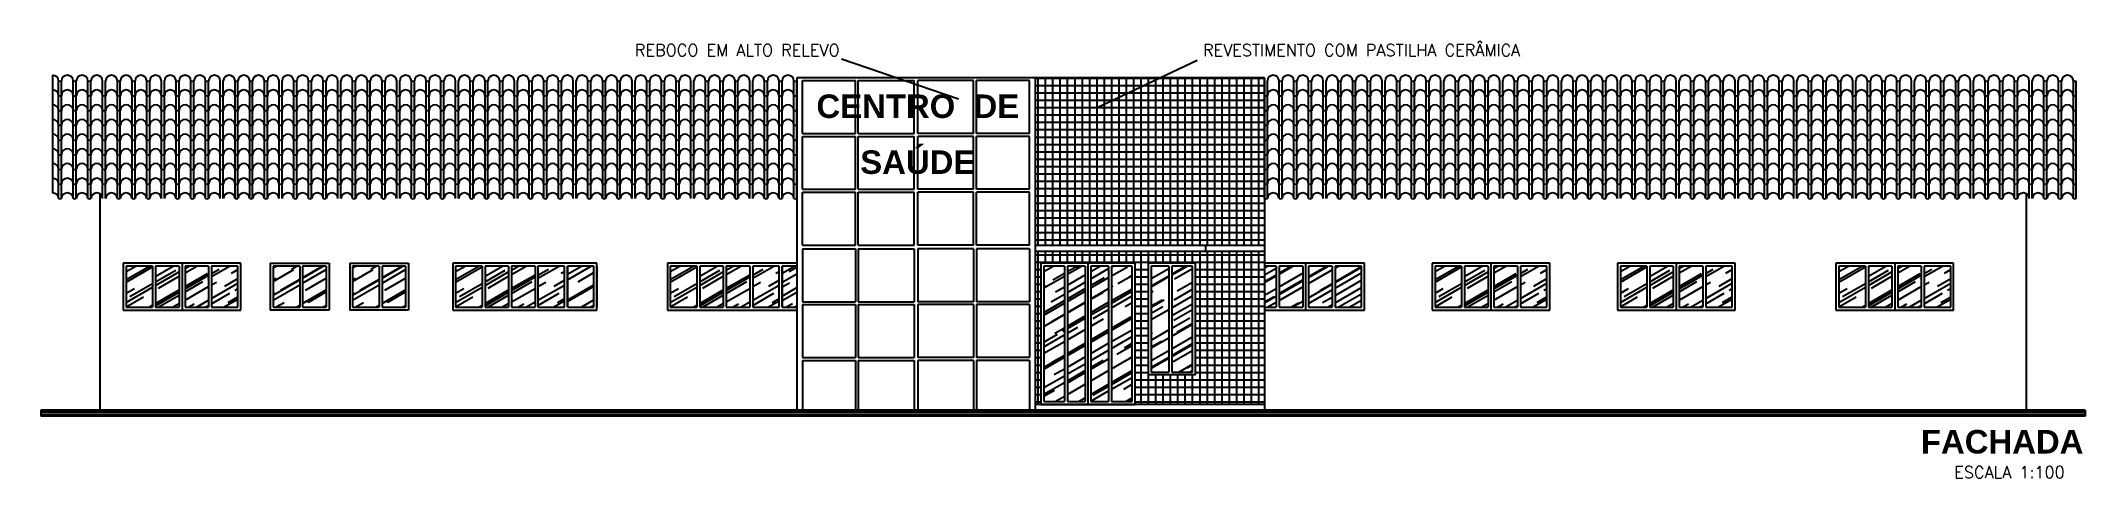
# Model space of a CAD drawing. Extents: x -410.3 to -320, y 119.3 to 190.5.
# Drawn here: x -378.45 to -343.7, y 126.83 to 134.26 of the extents above; entities that cross this region are included whole.
import ezdxf
from ezdxf.enums import TextEntityAlignment as Align

# ---------------------------------------------------------------- set-up
doc = ezdxf.new("R2010")
doc.units = 0
doc.header["$MEASUREMENT"] = 0
for name, color, linetype in [('ALVENARIA', 7, 'CONTINUOUS'), ('ALVENARIA2', 9, 'CONTINUOUS'), ('COBERTURA', 6, 'CONTINUOUS'), ('HATCH', 30, 'CONTINUOUS'), ('JAPOR', 142, 'CONTINUOUS'), ('LOGOAZUL', 150, 'CONTINUOUS'), ('TEXTO2', 40, 'CONTINUOUS'), ('TEXTO5', 5, 'CONTINUOUS')]:
    doc.layers.add(name, color=color, linetype=linetype)
doc.styles.add('SANSSERIFBOLD', font='sasb____.pfb')
doc.styles.add('SIMPLEX', font='SIMPLEX.SHX')
pattern_1 = [(30, (0, -2.49258), (0.42157677, 0.58980762), [4.5, -0.6, 1.5, -0.3]), (30, (0.27054, -2.16318), (-0.45930762, 0.19554414), [0.9, -0.099, 1.8, -0.225]), (30, (0.0024, -2.19674), (1.25049963, 0.95407111), [2.4, -0.42, 1.2, -0.3])]

msp = doc.modelspace()

# ---------------------------------------------------------------- texts
at = {"layer": 'TEXTO2', "style": 'SIMPLEX'}
for s, p in [('REBOCO EM ALTO RELEVO', (-368.356, 134.001)), ('REVESTIMENTO COM PASTILHA CERÂMICA', (-358.699, 134.001)), ('ESCALA 1:100', (-345.928, 126.828))]:
    msp.add_text(s, height=0.2, dxfattribs=at).set_placement(p)
at = {"layer": 'TEXTO5', "color": 5, "style": 'SANSSERIFBOLD'}
for s, p in [('CENTRO  DE', (-363.547, 132.948)), ('SAÚDE', (-363.547, 131.998)), ('FACHADA', (-345.114, 127.246))]:
    msp.add_text(s, height=0.4, dxfattribs=at).set_placement(p, align=Align.CENTER)

# ---------------------------------------------------------------- hatches: boundary and pattern name
at = {"layer": 'JAPOR', "linetype": 'ByBlock'}
h = msp.add_hatch(dxfattribs=at)
h.set_pattern_fill('AR-RROOF', color=256, scale=0.3, angle=30, style=0)
h.set_pattern_definition([(30, (17.2048, -9.43797), (0.42157677, 0.58980762), [4.5, -0.6, 1.5, -0.3]), (30, (17.47534, -9.10856), (-0.45930762, 0.19554414), [0.9, -0.099, 1.8, -0.225]), (30, (17.2072, -9.14213), (1.25049963, 0.95407111), [2.4, -0.42, 1.2, -0.3])])
h.paths.add_polyline_path([(-376.004, 129.731), (-375.604, 129.731), (-375.604, 130.431), (-376.004, 130.431)])
h.paths.add_polyline_path([(-376.554, 130.431), (-377.004, 130.431), (-377.004, 129.731), (-376.554, 129.731)])
h.paths.add_polyline_path([(-376.504, 129.731), (-376.104, 129.731), (-376.104, 130.431), (-376.504, 130.431)])
h.paths.add_polyline_path([(-375.554, 129.731), (-375.104, 129.731), (-375.104, 130.431), (-375.554, 130.431)])
h = msp.add_hatch(dxfattribs=at)
h.set_pattern_fill('AR-RROOF', color=256, scale=0.3, angle=30, style=0)
h.set_pattern_definition([(30, (2.5, -5.47595), (0.42157677, 0.58980762), [4.5, -0.6, 1.5, -0.3]), (30, (2.77054, -5.14654), (-0.45930762, 0.19554414), [0.9, -0.099, 1.8, -0.225]), (30, (2.5024, -5.18011), (1.25049963, 0.95407111), [2.4, -0.42, 1.2, -0.3])])
h.paths.add_polyline_path([(-374.054, 130.431), (-374.504, 130.431), (-374.504, 129.731), (-374.054, 129.731)])
h.paths.add_polyline_path([(-373.604, 130.431), (-374.004, 130.431), (-374.004, 129.731), (-373.604, 129.731)])
h = msp.add_hatch(dxfattribs=at)
h.set_pattern_fill('AR-RROOF', color=256, scale=0.3, angle=30, style=0)
h.set_pattern_definition([(30, (3.85, -5.47595), (0.42157677, 0.58980762), [4.5, -0.6, 1.5, -0.3]), (30, (4.12054, -5.14654), (-0.45930762, 0.19554414), [0.9, -0.099, 1.8, -0.225]), (30, (3.8524, -5.18011), (1.25049963, 0.95407111), [2.4, -0.42, 1.2, -0.3])])
h.paths.add_polyline_path([(-372.704, 130.431), (-373.154, 130.431), (-373.154, 129.731), (-372.704, 129.731)])
h.paths.add_polyline_path([(-372.254, 130.431), (-372.654, 130.431), (-372.654, 129.731), (-372.254, 129.731)])
h = msp.add_hatch(dxfattribs=at)
h.set_pattern_fill('AR-RROOF', color=256, scale=0.3, angle=30, style=0)
h.set_pattern_definition([(30, (22.8048, -9.43797), (0.42157677, 0.58980762), [4.5, -0.6, 1.5, -0.3]), (30, (23.07534, -9.10856), (-0.45930762, 0.19554414), [0.9, -0.099, 1.8, -0.225]), (30, (22.8072, -9.14213), (1.25049963, 0.95407111), [2.4, -0.42, 1.2, -0.3])])
h.paths.add_polyline_path([(-370.454, 129.731), (-370.054, 129.731), (-370.054, 130.431), (-370.454, 130.431)])
h.paths.add_polyline_path([(-370.954, 130.431), (-371.404, 130.431), (-371.404, 129.731), (-370.954, 129.731)])
h.paths.add_polyline_path([(-370.904, 129.731), (-370.504, 129.731), (-370.504, 130.431), (-370.904, 130.431)])
h.paths.add_polyline_path([(-370.004, 129.731), (-369.554, 129.731), (-369.554, 130.431), (-370.004, 130.431)])
h = msp.add_hatch(dxfattribs=at)
h.set_pattern_fill('AR-RROOF', color=256, scale=0.3, angle=30, style=0)
h.set_pattern_definition([(30, (10.85357, -4.57914), (0.42157677, 0.58980762), [4.5, -0.6, 1.5, -0.3]), (30, (11.1241, -4.24974), (-0.45930762, 0.19554414), [0.9, -0.099, 1.8, -0.225]), (30, (10.85598, -4.2833), (1.25049963, 0.95407111), [2.4, -0.42, 1.2, -0.3])])
h.paths.add_polyline_path([(-369.054, 130.431), (-369.504, 130.431), (-369.504, 129.731), (-369.054, 129.731)])
h = msp.add_hatch(dxfattribs=at)
h.set_pattern_fill('AR-RROOF', color=256, scale=0.3, angle=30, style=0)
h.set_pattern_definition([(30, (26.4548, -9.43797), (0.42157677, 0.58980762), [4.5, -0.6, 1.5, -0.3]), (30, (26.72534, -9.10856), (-0.45930762, 0.19554414), [0.9, -0.099, 1.8, -0.225]), (30, (26.4572, -9.14213), (1.25049963, 0.95407111), [2.4, -0.42, 1.2, -0.3])])
h.paths.add_polyline_path([(-366.804, 129.731), (-366.404, 129.731), (-366.404, 130.431), (-366.804, 130.431)])
h.paths.add_polyline_path([(-367.304, 130.431), (-367.754, 130.431), (-367.754, 129.731), (-367.304, 129.731)])
h.paths.add_polyline_path([(-367.254, 129.731), (-366.854, 129.731), (-366.854, 130.431), (-367.254, 130.431)])
h.paths.add_polyline_path([(-366.354, 129.731), (-365.904, 129.731), (-365.904, 130.431), (-366.354, 130.431)])
h = msp.add_hatch(dxfattribs=at)
h.set_pattern_fill('AR-RROOF', color=256, scale=0.3, angle=30, style=0)
h.set_pattern_definition(pattern_1)
h.paths.add_polyline_path([(-365.604, 130.431), (-365.854, 130.431), (-365.854, 129.731), (-365.604, 129.731)])
h = msp.add_hatch(dxfattribs=at)
h.set_pattern_fill('AR-RROOF', color=256, scale=0.3, angle=30, style=0)
h.set_pattern_definition([(30, (20.0688, -10.61748), (0.42157677, 0.58980762), [4.5, -0.6, 1.5, -0.3]), (30, (20.33934, -10.2881), (-0.45930762, 0.19554414), [0.9, -0.099, 1.8, -0.225]), (30, (20.0712, -10.32165), (1.25049963, 0.95407111), [2.4, -0.42, 1.2, -0.3])])
h.paths.add_polyline_path([(-361.054, 130.431), (-361.404, 130.431), (-361.404, 128.131), (-361.054, 128.131)])
h.paths.add_polyline_path([(-360.704, 130.431), (-361.004, 130.431), (-361.004, 128.131), (-360.704, 128.131)])
h.paths.add_polyline_path([(-360.304, 130.431), (-360.604, 130.431), (-360.604, 128.131), (-360.304, 128.131)])
h.paths.add_polyline_path([(-360.254, 128.131), (-359.904, 128.131), (-359.904, 130.431), (-360.254, 130.431)])
h = msp.add_hatch(dxfattribs=at)
h.set_pattern_fill('AR-RROOF', color=256, scale=0.3, angle=30, style=0)
h.set_pattern_definition(pattern_1)
h.paths.add_polyline_path([(-359.279, 130.431), (-359.579, 130.431), (-359.579, 128.631), (-359.279, 128.631)])
h.paths.add_polyline_path([(-359.229, 128.631), (-358.879, 128.631), (-358.879, 130.431), (-359.229, 130.431)])
h = msp.add_hatch(dxfattribs=at)
h.set_pattern_fill('AR-RROOF', color=256, scale=0.3, angle=30, style=0)
h.set_pattern_definition(pattern_1)
h.paths.add_polyline_path([(-357.004, 130.431), (-357.404, 130.431), (-357.404, 129.731), (-357.004, 129.731)])
h.paths.add_polyline_path([(-356.504, 129.731), (-356.504, 130.431), (-356.904, 130.431), (-356.904, 129.731)])
h.paths.add_polyline_path([(-356.454, 129.731), (-356.004, 129.731), (-356.004, 130.431), (-356.454, 130.431)])
h.paths.add_polyline_path([(-357.454, 130.431), (-357.654, 130.431), (-357.654, 129.731), (-357.454, 129.731)])
h = msp.add_hatch(dxfattribs=at)
h.set_pattern_fill('AR-RROOF', color=256, scale=0.3, angle=30, style=0)
h.set_pattern_definition([(30, (39.4548, -9.43797), (0.42157677, 0.58980762), [4.5, -0.6, 1.5, -0.3]), (30, (39.72534, -9.10856), (-0.45930762, 0.19554414), [0.9, -0.099, 1.8, -0.225]), (30, (39.4572, -9.14213), (1.25049963, 0.95407111), [2.4, -0.42, 1.2, -0.3])])
h.paths.add_polyline_path([(-353.754, 129.731), (-353.354, 129.731), (-353.354, 130.431), (-353.754, 130.431)])
h.paths.add_polyline_path([(-354.304, 130.431), (-354.754, 130.431), (-354.754, 129.731), (-354.304, 129.731)])
h.paths.add_polyline_path([(-354.254, 129.731), (-353.854, 129.731), (-353.854, 130.431), (-354.254, 130.431)])
h.paths.add_polyline_path([(-353.304, 129.731), (-352.854, 129.731), (-352.854, 130.431), (-353.304, 130.431)])
h = msp.add_hatch(dxfattribs=at)
h.set_pattern_fill('AR-RROOF', color=256, scale=0.3, angle=30, style=0)
h.set_pattern_definition([(30, (42.6048, -9.43797), (0.42157677, 0.58980762), [4.5, -0.6, 1.5, -0.3]), (30, (42.87534, -9.10856), (-0.45930762, 0.19554414), [0.9, -0.099, 1.8, -0.225]), (30, (42.6072, -9.14213), (1.25049963, 0.95407111), [2.4, -0.42, 1.2, -0.3])])
h.paths.add_polyline_path([(-350.604, 129.731), (-350.204, 129.731), (-350.204, 130.431), (-350.604, 130.431)])
h.paths.add_polyline_path([(-351.154, 130.431), (-351.604, 130.431), (-351.604, 129.731), (-351.154, 129.731)])
h.paths.add_polyline_path([(-351.104, 129.731), (-350.704, 129.731), (-350.704, 130.431), (-351.104, 130.431)])
h.paths.add_polyline_path([(-350.154, 129.731), (-349.704, 129.731), (-349.704, 130.431), (-350.154, 130.431)])
h = msp.add_hatch(dxfattribs=at)
h.set_pattern_fill('AR-RROOF', color=256, scale=0.3, angle=30, style=0)
h.set_pattern_definition([(30, (46.3198, -9.43797), (0.42157677, 0.58980762), [4.5, -0.6, 1.5, -0.3]), (30, (46.59034, -9.10856), (-0.45930762, 0.19554414), [0.9, -0.099, 1.8, -0.225]), (30, (46.3222, -9.14213), (1.25049963, 0.95407111), [2.4, -0.42, 1.2, -0.3])])
h.paths.add_polyline_path([(-346.889, 129.731), (-346.489, 129.731), (-346.489, 130.431), (-346.889, 130.431)])
h.paths.add_polyline_path([(-347.439, 130.431), (-347.889, 130.431), (-347.889, 129.731), (-347.439, 129.731)])
h.paths.add_polyline_path([(-347.389, 129.731), (-346.989, 129.731), (-346.989, 130.431), (-347.389, 130.431)])
h.paths.add_polyline_path([(-346.439, 129.731), (-345.989, 129.731), (-345.989, 130.431), (-346.439, 130.431)])
at = {"layer": 'LOGOAZUL', "linetype": 'ByBlock'}
h = msp.add_hatch(dxfattribs=at)
h.set_pattern_fill('ANSI37', color=256, angle=45, style=0)
h.paths.add_polyline_path([(-361.554, 131.578), (-361.554, 130.781), (-357.654, 130.781), (-357.654, 133.631), (-361.554, 133.631)])
h = msp.add_hatch(dxfattribs=at)
h.set_pattern_fill('ANSI37', color=256, angle=45, style=0)
h.paths.add_polyline_path([(-361.554, 130.681), (-361.554, 128.081), (-361.454, 128.081), (-361.454, 130.481), (-359.854, 130.481), (-359.854, 128.081), (-357.654, 128.081), (-357.654, 130.681)])
h.paths.add_polyline_path([(-358.829, 128.581), (-359.629, 128.581), (-359.629, 130.481), (-358.829, 130.481)], flags=16)

# ---------------------------------------------------------------- linework, layer by layer
at = {"layer": 'ALVENARIA', "linetype": 'ByBlock'}
for p, q in [((-361.554, 133.631), (-357.654, 133.631)), ((-357.654, 133.631), (-357.654, 127.981)), ((-357.654, 130.781), (-361.554, 130.781)), ((-357.654, 130.681), (-361.554, 130.681)), ((-357.654, 130.681), (-361.554, 130.681)), ((-358.654, 130.781), (-358.654, 130.681)), ((-378.454, 127.981), (-378.454, 127.881))]:
    msp.add_line(p, q, dxfattribs=at)
at = {"layer": 'ALVENARIA2', "linetype": 'ByBlock'}
for p, q in [((-365.604, 133.631), (-365.604, 127.981)), ((-357.654, 133.631), (-365.604, 133.631)), ((-361.554, 133.631), (-361.554, 131.578)), ((-377.454, 131.661), (-377.454, 127.981)), ((-361.554, 131.578), (-361.554, 127.981)), ((-344.704, 131.661), (-344.704, 127.981)), ((-343.704, 127.981), (-378.454, 127.981)), ((-343.704, 127.951), (-378.454, 127.951)), ((-343.704, 127.911), (-378.454, 127.911)), ((-343.704, 127.881), (-378.454, 127.881)), ((-343.704, 127.981), (-343.704, 127.881))]:
    msp.add_line(p, q, dxfattribs=at)
at = {"layer": 'COBERTURA'}
for p, q in [((-378.254, 133.674), (-378.254, 131.674)), ((-378.154, 133.328), (-378.154, 133.578)), ((-378.104, 133.328), (-378.104, 133.578)), ((-377.904, 133.328), (-377.904, 133.578)), ((-377.854, 133.328), (-377.854, 133.578)), ((-377.654, 133.328), (-377.654, 133.578)), ((-377.604, 133.328), (-377.604, 133.578)), ((-377.404, 133.328), (-377.404, 133.578)), ((-377.354, 133.328), (-377.354, 133.578)), ((-377.154, 133.328), (-377.154, 133.578)), ((-377.104, 133.328), (-377.104, 133.578)), ((-376.904, 133.328), (-376.904, 133.578)), ((-376.854, 133.328), (-376.854, 133.578)), ((-376.654, 133.328), (-376.654, 133.578)), ((-376.604, 133.328), (-376.604, 133.578)), ((-376.404, 133.328), (-376.404, 133.578)), ((-376.354, 133.328), (-376.354, 133.578)), ((-376.154, 133.328), (-376.154, 133.578)), ((-376.104, 133.328), (-376.104, 133.578)), ((-375.904, 133.328), (-375.904, 133.578)), ((-375.854, 133.328), (-375.854, 133.578)), ((-375.654, 133.328), (-375.654, 133.578)), ((-375.604, 133.328), (-375.604, 133.578)), ((-375.404, 133.328), (-375.404, 133.578)), ((-375.354, 133.328), (-375.354, 133.578)), ((-375.154, 133.328), (-375.154, 133.578)), ((-375.104, 133.328), (-375.104, 133.578)), ((-374.904, 133.328), (-374.904, 133.578)), ((-374.854, 133.328), (-374.854, 133.578)), ((-374.654, 133.328), (-374.654, 133.578)), ((-374.604, 133.328), (-374.604, 133.578)), ((-374.404, 133.328), (-374.404, 133.578)), ((-374.354, 133.328), (-374.354, 133.578)), ((-374.154, 133.328), (-374.154, 133.578)), ((-374.104, 133.328), (-374.104, 133.578)), ((-373.904, 133.328), (-373.904, 133.578)), ((-373.854, 133.328), (-373.854, 133.578)), ((-373.654, 133.328), (-373.654, 133.578)), ((-373.604, 133.328), (-373.604, 133.578)), ((-373.404, 133.328), (-373.404, 133.578)), ((-373.354, 133.328), (-373.354, 133.578)), ((-373.154, 133.328), (-373.154, 133.578)), ((-373.104, 133.328), (-373.104, 133.578)), ((-372.904, 133.328), (-372.904, 133.578)), ((-372.854, 133.328), (-372.854, 133.578)), ((-372.654, 133.328), (-372.654, 133.578)), ((-372.604, 133.328), (-372.604, 133.578)), ((-372.404, 133.328), (-372.404, 133.578)), ((-372.354, 133.328), (-372.354, 133.578)), ((-372.154, 133.328), (-372.154, 133.578)), ((-372.104, 133.328), (-372.104, 133.578)), ((-371.904, 133.328), (-371.904, 133.578)), ((-371.854, 133.328), (-371.854, 133.578)), ((-371.654, 133.328), (-371.654, 133.578)), ((-371.604, 133.328), (-371.604, 133.578)), ((-371.404, 133.328), (-371.404, 133.578)), ((-371.354, 133.328), (-371.354, 133.578)), ((-371.154, 133.328), (-371.154, 133.578)), ((-371.104, 133.328), (-371.104, 133.578)), ((-370.904, 133.328), (-370.904, 133.578)), ((-370.854, 133.328), (-370.854, 133.578)), ((-370.654, 133.328), (-370.654, 133.578)), ((-370.604, 133.328), (-370.604, 133.578)), ((-370.404, 133.328), (-370.404, 133.578)), ((-370.354, 133.328), (-370.354, 133.578)), ((-370.154, 133.328), (-370.154, 133.578)), ((-370.104, 133.328), (-370.104, 133.578)), ((-369.904, 133.328), (-369.904, 133.578)), ((-369.854, 133.328), (-369.854, 133.578)), ((-369.654, 133.328), (-369.654, 133.578)), ((-369.604, 133.328), (-369.604, 133.578)), ((-369.404, 133.328), (-369.404, 133.578)), ((-369.354, 133.328), (-369.354, 133.578)), ((-369.154, 133.328), (-369.154, 133.578)), ((-369.104, 133.328), (-369.104, 133.578)), ((-368.904, 133.328), (-368.904, 133.578)), ((-368.854, 133.328), (-368.854, 133.578)), ((-368.654, 133.328), (-368.654, 133.578)), ((-368.604, 133.328), (-368.604, 133.578)), ((-368.404, 133.328), (-368.404, 133.578)), ((-368.354, 133.328), (-368.354, 133.578)), ((-368.154, 133.328), (-368.154, 133.578)), ((-368.104, 133.328), (-368.104, 133.578)), ((-367.904, 133.328), (-367.904, 133.578)), ((-367.854, 133.328), (-367.854, 133.578)), ((-367.654, 133.328), (-367.654, 133.578)), ((-367.604, 133.328), (-367.604, 133.578)), ((-367.404, 133.328), (-367.404, 133.578)), ((-367.354, 133.328), (-367.354, 133.578)), ((-367.154, 133.328), (-367.154, 133.578)), ((-367.104, 133.328), (-367.104, 133.578)), ((-366.904, 133.328), (-366.904, 133.578)), ((-366.854, 133.328), (-366.854, 133.578)), ((-366.654, 133.328), (-366.654, 133.578)), ((-366.604, 133.328), (-366.604, 133.578)), ((-366.404, 133.328), (-366.404, 133.578)), ((-366.354, 133.328), (-366.354, 133.578)), ((-366.154, 133.328), (-366.154, 133.578)), ((-366.104, 133.328), (-366.104, 133.578)), ((-365.904, 133.328), (-365.904, 133.578)), ((-365.854, 133.328), (-365.854, 133.578)), ((-365.654, 133.328), (-365.654, 133.578)), ((-365.604, 133.328), (-365.604, 133.578)), ((-357.654, 133.328), (-357.654, 133.628)), ((-357.604, 133.328), (-357.604, 133.578)), ((-357.404, 133.328), (-357.404, 133.578)), ((-357.354, 133.328), (-357.354, 133.578)), ((-357.154, 133.328), (-357.154, 133.578)), ((-357.104, 133.328), (-357.104, 133.578)), ((-356.904, 133.328), (-356.904, 133.578)), ((-356.854, 133.328), (-356.854, 133.578)), ((-356.654, 133.328), (-356.654, 133.578)), ((-356.604, 133.328), (-356.604, 133.578)), ((-356.404, 133.328), (-356.404, 133.578)), ((-356.354, 133.328), (-356.354, 133.578)), ((-356.154, 133.328), (-356.154, 133.578)), ((-356.104, 133.328), (-356.104, 133.578)), ((-355.904, 133.328), (-355.904, 133.578)), ((-355.854, 133.328), (-355.854, 133.578)), ((-355.654, 133.328), (-355.654, 133.578)), ((-355.604, 133.328), (-355.604, 133.578)), ((-355.404, 133.328), (-355.404, 133.578)), ((-355.354, 133.328), (-355.354, 133.578)), ((-355.154, 133.328), (-355.154, 133.578)), ((-355.104, 133.328), (-355.104, 133.578)), ((-354.904, 133.328), (-354.904, 133.578)), ((-354.854, 133.328), (-354.854, 133.578)), ((-354.654, 133.328), (-354.654, 133.578)), ((-354.604, 133.328), (-354.604, 133.578)), ((-354.404, 133.328), (-354.404, 133.578)), ((-354.354, 133.328), (-354.354, 133.578)), ((-354.154, 133.328), (-354.154, 133.578)), ((-354.104, 133.328), (-354.104, 133.578)), ((-353.904, 133.328), (-353.904, 133.578)), ((-353.854, 133.328), (-353.854, 133.578)), ((-353.654, 133.328), (-353.654, 133.578)), ((-353.604, 133.328), (-353.604, 133.578)), ((-353.404, 133.328), (-353.404, 133.578)), ((-353.354, 133.328), (-353.354, 133.578)), ((-353.154, 133.328), (-353.154, 133.578)), ((-353.104, 133.328), (-353.104, 133.578)), ((-352.904, 133.328), (-352.904, 133.578)), ((-352.854, 133.328), (-352.854, 133.578)), ((-352.654, 133.328), (-352.654, 133.578)), ((-352.604, 133.328), (-352.604, 133.578)), ((-352.404, 133.328), (-352.404, 133.578)), ((-352.354, 133.328), (-352.354, 133.578)), ((-352.154, 133.328), (-352.154, 133.578)), ((-352.104, 133.328), (-352.104, 133.578)), ((-351.904, 133.328), (-351.904, 133.578)), ((-351.854, 133.328), (-351.854, 133.578)), ((-351.654, 133.328), (-351.654, 133.578)), ((-351.604, 133.328), (-351.604, 133.578)), ((-351.404, 133.328), (-351.404, 133.578)), ((-351.354, 133.328), (-351.354, 133.578)), ((-351.154, 133.328), (-351.154, 133.578)), ((-351.104, 133.328), (-351.104, 133.578)), ((-350.904, 133.328), (-350.904, 133.578)), ((-350.854, 133.328), (-350.854, 133.578)), ((-350.654, 133.328), (-350.654, 133.578)), ((-350.604, 133.328), (-350.604, 133.578)), ((-350.404, 133.328), (-350.404, 133.578)), ((-350.354, 133.328), (-350.354, 133.578)), ((-350.154, 133.328), (-350.154, 133.578)), ((-350.104, 133.328), (-350.104, 133.578)), ((-349.904, 133.328), (-349.904, 133.578)), ((-349.854, 133.328), (-349.854, 133.578)), ((-349.654, 133.328), (-349.654, 133.578)), ((-349.604, 133.328), (-349.604, 133.578)), ((-349.404, 133.328), (-349.404, 133.578)), ((-349.354, 133.328), (-349.354, 133.578)), ((-349.154, 133.328), (-349.154, 133.578)), ((-349.104, 133.328), (-349.104, 133.578)), ((-348.904, 133.328), (-348.904, 133.578)), ((-348.854, 133.328), (-348.854, 133.578)), ((-348.654, 133.328), (-348.654, 133.578)), ((-348.604, 133.328), (-348.604, 133.578)), ((-348.404, 133.328), (-348.404, 133.578)), ((-348.354, 133.328), (-348.354, 133.578)), ((-348.154, 133.328), (-348.154, 133.578)), ((-348.104, 133.328), (-348.104, 133.578)), ((-347.904, 133.328), (-347.904, 133.578)), ((-347.854, 133.328), (-347.854, 133.578)), ((-347.654, 133.328), (-347.654, 133.578)), ((-347.604, 133.328), (-347.604, 133.578)), ((-347.404, 133.328), (-347.404, 133.578)), ((-347.354, 133.328), (-347.354, 133.578)), ((-347.154, 133.328), (-347.154, 133.578)), ((-347.104, 133.328), (-347.104, 133.578)), ((-346.904, 133.328), (-346.904, 133.578)), ((-346.854, 133.328), (-346.854, 133.578)), ((-346.654, 133.328), (-346.654, 133.578)), ((-346.604, 133.328), (-346.604, 133.578)), ((-346.404, 133.328), (-346.404, 133.578)), ((-346.354, 133.328), (-346.354, 133.578)), ((-346.154, 133.328), (-346.154, 133.578)), ((-346.104, 133.328), (-346.104, 133.578)), ((-345.904, 133.328), (-345.904, 133.578)), ((-345.854, 133.328), (-345.854, 133.578)), ((-345.654, 133.328), (-345.654, 133.578)), ((-345.604, 133.328), (-345.604, 133.578)), ((-345.404, 133.328), (-345.404, 133.578)), ((-345.354, 133.328), (-345.354, 133.578)), ((-345.154, 133.328), (-345.154, 133.578)), ((-345.104, 133.328), (-345.104, 133.578)), ((-344.904, 133.328), (-344.904, 133.578)), ((-344.854, 133.328), (-344.854, 133.578)), ((-344.654, 133.328), (-344.654, 133.578)), ((-344.604, 133.328), (-344.604, 133.578)), ((-344.404, 133.328), (-344.404, 133.578)), ((-344.354, 133.328), (-344.354, 133.578)), ((-344.154, 133.328), (-344.154, 133.578)), ((-344.104, 133.328), (-344.104, 133.578)), ((-343.904, 133.328), (-343.904, 133.578)), ((-343.854, 133.328), (-343.854, 133.578)), ((-378.154, 133.078), (-378.154, 133.328)), ((-378.104, 133.078), (-378.104, 133.328)), ((-377.904, 133.078), (-377.904, 133.328)), ((-377.854, 133.078), (-377.854, 133.328)), ((-377.654, 133.078), (-377.654, 133.328)), ((-377.604, 133.078), (-377.604, 133.328)), ((-377.404, 133.078), (-377.404, 133.328)), ((-377.354, 133.078), (-377.354, 133.328)), ((-377.154, 133.078), (-377.154, 133.328)), ((-377.104, 133.078), (-377.104, 133.328)), ((-376.904, 133.078), (-376.904, 133.328)), ((-376.854, 133.078), (-376.854, 133.328)), ((-376.654, 133.078), (-376.654, 133.328)), ((-376.604, 133.078), (-376.604, 133.328)), ((-376.404, 133.078), (-376.404, 133.328)), ((-376.354, 133.078), (-376.354, 133.328)), ((-376.154, 133.078), (-376.154, 133.328)), ((-376.104, 133.078), (-376.104, 133.328)), ((-375.904, 133.078), (-375.904, 133.328)), ((-375.854, 133.078), (-375.854, 133.328)), ((-375.654, 133.078), (-375.654, 133.328)), ((-375.604, 133.078), (-375.604, 133.328)), ((-375.404, 133.078), (-375.404, 133.328)), ((-375.354, 133.078), (-375.354, 133.328)), ((-375.154, 133.078), (-375.154, 133.328)), ((-375.104, 133.078), (-375.104, 133.328)), ((-374.904, 133.078), (-374.904, 133.328)), ((-374.854, 133.078), (-374.854, 133.328)), ((-374.654, 133.078), (-374.654, 133.328)), ((-374.604, 133.078), (-374.604, 133.328)), ((-374.404, 133.078), (-374.404, 133.328)), ((-374.354, 133.078), (-374.354, 133.328)), ((-374.154, 133.078), (-374.154, 133.328)), ((-374.104, 133.078), (-374.104, 133.328)), ((-373.904, 133.078), (-373.904, 133.328)), ((-373.854, 133.078), (-373.854, 133.328)), ((-373.654, 133.078), (-373.654, 133.328)), ((-373.604, 133.078), (-373.604, 133.328)), ((-373.404, 133.078), (-373.404, 133.328)), ((-373.354, 133.078), (-373.354, 133.328)), ((-373.154, 133.078), (-373.154, 133.328)), ((-373.104, 133.078), (-373.104, 133.328)), ((-372.904, 133.078), (-372.904, 133.328)), ((-372.854, 133.078), (-372.854, 133.328)), ((-372.654, 133.078), (-372.654, 133.328)), ((-372.604, 133.078), (-372.604, 133.328)), ((-372.404, 133.078), (-372.404, 133.328)), ((-372.354, 133.078), (-372.354, 133.328)), ((-372.154, 133.078), (-372.154, 133.328)), ((-372.104, 133.078), (-372.104, 133.328)), ((-371.904, 133.078), (-371.904, 133.328)), ((-371.854, 133.078), (-371.854, 133.328)), ((-371.654, 133.078), (-371.654, 133.328)), ((-371.604, 133.078), (-371.604, 133.328)), ((-371.404, 133.078), (-371.404, 133.328)), ((-371.354, 133.078), (-371.354, 133.328)), ((-371.154, 133.078), (-371.154, 133.328)), ((-371.104, 133.078), (-371.104, 133.328)), ((-370.904, 133.078), (-370.904, 133.328)), ((-370.854, 133.078), (-370.854, 133.328)), ((-370.654, 133.078), (-370.654, 133.328)), ((-370.604, 133.078), (-370.604, 133.328)), ((-370.404, 133.078), (-370.404, 133.328)), ((-370.354, 133.078), (-370.354, 133.328)), ((-370.154, 133.078), (-370.154, 133.328)), ((-370.104, 133.078), (-370.104, 133.328)), ((-369.904, 133.078), (-369.904, 133.328)), ((-369.854, 133.078), (-369.854, 133.328)), ((-369.654, 133.078), (-369.654, 133.328)), ((-369.604, 133.078), (-369.604, 133.328)), ((-369.404, 133.078), (-369.404, 133.328)), ((-369.354, 133.078), (-369.354, 133.328)), ((-369.154, 133.078), (-369.154, 133.328)), ((-369.104, 133.078), (-369.104, 133.328)), ((-368.904, 133.078), (-368.904, 133.328)), ((-368.854, 133.078), (-368.854, 133.328)), ((-368.654, 133.078), (-368.654, 133.328)), ((-368.604, 133.078), (-368.604, 133.328)), ((-368.404, 133.078), (-368.404, 133.328)), ((-368.354, 133.078), (-368.354, 133.328)), ((-368.154, 133.078), (-368.154, 133.328)), ((-368.104, 133.078), (-368.104, 133.328)), ((-367.904, 133.078), (-367.904, 133.328)), ((-367.854, 133.078), (-367.854, 133.328)), ((-367.654, 133.078), (-367.654, 133.328)), ((-367.604, 133.078), (-367.604, 133.328)), ((-367.404, 133.078), (-367.404, 133.328)), ((-367.354, 133.078), (-367.354, 133.328)), ((-367.154, 133.078), (-367.154, 133.328)), ((-367.104, 133.078), (-367.104, 133.328)), ((-366.904, 133.078), (-366.904, 133.328)), ((-366.854, 133.078), (-366.854, 133.328)), ((-366.654, 133.078), (-366.654, 133.328)), ((-366.604, 133.078), (-366.604, 133.328)), ((-366.404, 133.078), (-366.404, 133.328)), ((-366.354, 133.078), (-366.354, 133.328)), ((-366.154, 133.078), (-366.154, 133.328)), ((-366.104, 133.078), (-366.104, 133.328)), ((-365.904, 133.078), (-365.904, 133.328)), ((-365.854, 133.078), (-365.854, 133.328)), ((-365.654, 133.078), (-365.654, 133.328)), ((-365.604, 133.078), (-365.604, 133.328)), ((-357.654, 133.078), (-357.654, 133.378)), ((-357.654, 132.828), (-357.654, 133.128)), ((-357.604, 133.078), (-357.604, 133.328)), ((-357.404, 133.078), (-357.404, 133.328)), ((-357.354, 133.078), (-357.354, 133.328)), ((-357.154, 133.078), (-357.154, 133.328)), ((-357.104, 133.078), (-357.104, 133.328)), ((-356.904, 133.078), (-356.904, 133.328)), ((-356.854, 133.078), (-356.854, 133.328)), ((-356.654, 133.078), (-356.654, 133.328)), ((-356.604, 133.078), (-356.604, 133.328)), ((-356.404, 133.078), (-356.404, 133.328)), ((-356.354, 133.078), (-356.354, 133.328)), ((-356.154, 133.078), (-356.154, 133.328)), ((-356.104, 133.078), (-356.104, 133.328)), ((-355.904, 133.078), (-355.904, 133.328)), ((-355.854, 133.078), (-355.854, 133.328)), ((-355.654, 133.078), (-355.654, 133.328)), ((-355.604, 133.078), (-355.604, 133.328)), ((-355.404, 133.078), (-355.404, 133.328)), ((-355.354, 133.078), (-355.354, 133.328)), ((-355.154, 133.078), (-355.154, 133.328)), ((-355.104, 133.078), (-355.104, 133.328)), ((-354.904, 133.078), (-354.904, 133.328)), ((-354.854, 133.078), (-354.854, 133.328)), ((-354.654, 133.078), (-354.654, 133.328)), ((-354.604, 133.078), (-354.604, 133.328)), ((-354.404, 133.078), (-354.404, 133.328)), ((-354.354, 133.078), (-354.354, 133.328)), ((-354.154, 133.078), (-354.154, 133.328)), ((-354.104, 133.078), (-354.104, 133.328)), ((-353.904, 133.078), (-353.904, 133.328)), ((-353.854, 133.078), (-353.854, 133.328)), ((-353.654, 133.078), (-353.654, 133.328)), ((-353.604, 133.078), (-353.604, 133.328)), ((-353.404, 133.078), (-353.404, 133.328)), ((-353.354, 133.078), (-353.354, 133.328)), ((-353.154, 133.078), (-353.154, 133.328)), ((-353.104, 133.078), (-353.104, 133.328)), ((-352.904, 133.078), (-352.904, 133.328)), ((-352.854, 133.078), (-352.854, 133.328)), ((-352.654, 133.078), (-352.654, 133.328)), ((-352.604, 133.078), (-352.604, 133.328)), ((-352.404, 133.078), (-352.404, 133.328)), ((-352.354, 133.078), (-352.354, 133.328)), ((-352.154, 133.078), (-352.154, 133.328)), ((-352.104, 133.078), (-352.104, 133.328)), ((-351.904, 133.078), (-351.904, 133.328)), ((-351.854, 133.078), (-351.854, 133.328)), ((-351.654, 133.078), (-351.654, 133.328)), ((-351.604, 133.078), (-351.604, 133.328)), ((-351.404, 133.078), (-351.404, 133.328)), ((-351.354, 133.078), (-351.354, 133.328)), ((-351.154, 133.078), (-351.154, 133.328)), ((-351.104, 133.078), (-351.104, 133.328)), ((-350.904, 133.078), (-350.904, 133.328)), ((-350.854, 133.078), (-350.854, 133.328)), ((-350.654, 133.078), (-350.654, 133.328)), ((-350.604, 133.078), (-350.604, 133.328)), ((-350.404, 133.078), (-350.404, 133.328)), ((-350.354, 133.078), (-350.354, 133.328)), ((-350.154, 133.078), (-350.154, 133.328)), ((-350.104, 133.078), (-350.104, 133.328)), ((-349.904, 133.078), (-349.904, 133.328)), ((-349.854, 133.078), (-349.854, 133.328)), ((-349.654, 133.078), (-349.654, 133.328)), ((-349.604, 133.078), (-349.604, 133.328)), ((-349.404, 133.078), (-349.404, 133.328)), ((-349.354, 133.078), (-349.354, 133.328)), ((-349.154, 133.078), (-349.154, 133.328)), ((-349.104, 133.078), (-349.104, 133.328)), ((-348.904, 133.078), (-348.904, 133.328)), ((-348.854, 133.078), (-348.854, 133.328)), ((-348.654, 133.078), (-348.654, 133.328)), ((-348.604, 133.078), (-348.604, 133.328)), ((-348.404, 133.078), (-348.404, 133.328)), ((-348.354, 133.078), (-348.354, 133.328)), ((-348.154, 133.078), (-348.154, 133.328)), ((-348.104, 133.078), (-348.104, 133.328)), ((-347.904, 133.078), (-347.904, 133.328)), ((-347.854, 133.078), (-347.854, 133.328)), ((-347.654, 133.078), (-347.654, 133.328)), ((-347.604, 133.078), (-347.604, 133.328)), ((-347.404, 133.078), (-347.404, 133.328)), ((-347.354, 133.078), (-347.354, 133.328)), ((-347.154, 133.078), (-347.154, 133.328)), ((-347.104, 133.078), (-347.104, 133.328)), ((-346.904, 133.078), (-346.904, 133.328)), ((-346.854, 133.078), (-346.854, 133.328)), ((-346.654, 133.078), (-346.654, 133.328)), ((-346.604, 133.078), (-346.604, 133.328)), ((-346.404, 133.078), (-346.404, 133.328)), ((-346.354, 133.078), (-346.354, 133.328)), ((-346.154, 133.078), (-346.154, 133.328)), ((-346.104, 133.078), (-346.104, 133.328)), ((-345.904, 133.078), (-345.904, 133.328)), ((-345.854, 133.078), (-345.854, 133.328)), ((-345.654, 133.078), (-345.654, 133.328)), ((-345.604, 133.078), (-345.604, 133.328)), ((-345.404, 133.078), (-345.404, 133.328)), ((-345.354, 133.078), (-345.354, 133.328)), ((-345.154, 133.078), (-345.154, 133.328)), ((-345.104, 133.078), (-345.104, 133.328)), ((-344.904, 133.078), (-344.904, 133.328)), ((-344.854, 133.078), (-344.854, 133.328)), ((-344.654, 133.078), (-344.654, 133.328)), ((-344.604, 133.078), (-344.604, 133.328)), ((-344.404, 133.078), (-344.404, 133.328)), ((-344.354, 133.078), (-344.354, 133.328)), ((-344.154, 133.078), (-344.154, 133.328)), ((-344.104, 133.078), (-344.104, 133.328)), ((-343.904, 133.078), (-343.904, 133.328)), ((-343.854, 133.078), (-343.854, 133.328)), ((-378.154, 132.828), (-378.154, 133.078)), ((-378.154, 132.578), (-378.154, 132.828)), ((-378.104, 132.828), (-378.104, 133.078)), ((-378.104, 132.578), (-378.104, 132.828)), ((-377.904, 132.828), (-377.904, 133.078)), ((-377.904, 132.578), (-377.904, 132.828)), ((-377.854, 132.828), (-377.854, 133.078)), ((-377.854, 132.578), (-377.854, 132.828)), ((-377.654, 132.828), (-377.654, 133.078)), ((-377.654, 132.578), (-377.654, 132.828)), ((-377.604, 132.828), (-377.604, 133.078)), ((-377.604, 132.578), (-377.604, 132.828)), ((-377.404, 132.828), (-377.404, 133.078)), ((-377.404, 132.578), (-377.404, 132.828)), ((-377.354, 132.828), (-377.354, 133.078)), ((-377.354, 132.578), (-377.354, 132.828)), ((-377.154, 132.828), (-377.154, 133.078)), ((-377.154, 132.578), (-377.154, 132.828)), ((-377.104, 132.828), (-377.104, 133.078)), ((-377.104, 132.578), (-377.104, 132.828)), ((-376.904, 132.828), (-376.904, 133.078)), ((-376.904, 132.578), (-376.904, 132.828)), ((-376.854, 132.828), (-376.854, 133.078)), ((-376.854, 132.578), (-376.854, 132.828)), ((-376.654, 132.828), (-376.654, 133.078)), ((-376.654, 132.578), (-376.654, 132.828)), ((-376.604, 132.828), (-376.604, 133.078)), ((-376.604, 132.578), (-376.604, 132.828)), ((-376.404, 132.828), (-376.404, 133.078)), ((-376.404, 132.578), (-376.404, 132.828)), ((-376.354, 132.828), (-376.354, 133.078)), ((-376.354, 132.578), (-376.354, 132.828)), ((-376.154, 132.828), (-376.154, 133.078)), ((-376.154, 132.578), (-376.154, 132.828)), ((-376.104, 132.828), (-376.104, 133.078)), ((-376.104, 132.578), (-376.104, 132.828)), ((-375.904, 132.828), (-375.904, 133.078)), ((-375.904, 132.578), (-375.904, 132.828)), ((-375.854, 132.828), (-375.854, 133.078)), ((-375.854, 132.578), (-375.854, 132.828)), ((-375.654, 132.828), (-375.654, 133.078)), ((-375.654, 132.578), (-375.654, 132.828)), ((-375.604, 132.828), (-375.604, 133.078)), ((-375.604, 132.578), (-375.604, 132.828)), ((-375.404, 132.828), (-375.404, 133.078)), ((-375.404, 132.578), (-375.404, 132.828)), ((-375.354, 132.828), (-375.354, 133.078)), ((-375.354, 132.578), (-375.354, 132.828)), ((-375.154, 132.828), (-375.154, 133.078)), ((-375.154, 132.578), (-375.154, 132.828)), ((-375.104, 132.828), (-375.104, 133.078)), ((-375.104, 132.578), (-375.104, 132.828)), ((-374.904, 132.828), (-374.904, 133.078)), ((-374.904, 132.578), (-374.904, 132.828)), ((-374.854, 132.828), (-374.854, 133.078)), ((-374.854, 132.578), (-374.854, 132.828)), ((-374.654, 132.828), (-374.654, 133.078)), ((-374.654, 132.578), (-374.654, 132.828)), ((-374.604, 132.828), (-374.604, 133.078)), ((-374.604, 132.578), (-374.604, 132.828)), ((-374.404, 132.828), (-374.404, 133.078)), ((-374.404, 132.578), (-374.404, 132.828)), ((-374.354, 132.828), (-374.354, 133.078)), ((-374.354, 132.578), (-374.354, 132.828)), ((-374.154, 132.828), (-374.154, 133.078)), ((-374.154, 132.578), (-374.154, 132.828)), ((-374.104, 132.828), (-374.104, 133.078)), ((-374.104, 132.578), (-374.104, 132.828)), ((-373.904, 132.828), (-373.904, 133.078)), ((-373.904, 132.578), (-373.904, 132.828)), ((-373.854, 132.828), (-373.854, 133.078)), ((-373.854, 132.578), (-373.854, 132.828)), ((-373.654, 132.828), (-373.654, 133.078)), ((-373.654, 132.578), (-373.654, 132.828)), ((-373.604, 132.828), (-373.604, 133.078)), ((-373.604, 132.578), (-373.604, 132.828)), ((-373.404, 132.828), (-373.404, 133.078)), ((-373.404, 132.578), (-373.404, 132.828)), ((-373.354, 132.828), (-373.354, 133.078)), ((-373.354, 132.578), (-373.354, 132.828)), ((-373.154, 132.828), (-373.154, 133.078)), ((-373.154, 132.578), (-373.154, 132.828)), ((-373.104, 132.828), (-373.104, 133.078)), ((-373.104, 132.578), (-373.104, 132.828)), ((-372.904, 132.828), (-372.904, 133.078)), ((-372.904, 132.578), (-372.904, 132.828)), ((-372.854, 132.828), (-372.854, 133.078)), ((-372.854, 132.578), (-372.854, 132.828)), ((-372.654, 132.828), (-372.654, 133.078)), ((-372.654, 132.578), (-372.654, 132.828)), ((-372.604, 132.828), (-372.604, 133.078)), ((-372.604, 132.578), (-372.604, 132.828)), ((-372.404, 132.828), (-372.404, 133.078)), ((-372.404, 132.578), (-372.404, 132.828)), ((-372.354, 132.828), (-372.354, 133.078)), ((-372.354, 132.578), (-372.354, 132.828)), ((-372.154, 132.828), (-372.154, 133.078)), ((-372.154, 132.578), (-372.154, 132.828)), ((-372.104, 132.828), (-372.104, 133.078)), ((-372.104, 132.578), (-372.104, 132.828)), ((-371.904, 132.828), (-371.904, 133.078)), ((-371.904, 132.578), (-371.904, 132.828)), ((-371.854, 132.828), (-371.854, 133.078)), ((-371.854, 132.578), (-371.854, 132.828)), ((-371.654, 132.828), (-371.654, 133.078)), ((-371.654, 132.578), (-371.654, 132.828)), ((-371.604, 132.828), (-371.604, 133.078)), ((-371.604, 132.578), (-371.604, 132.828)), ((-371.404, 132.828), (-371.404, 133.078)), ((-371.404, 132.578), (-371.404, 132.828)), ((-371.354, 132.828), (-371.354, 133.078)), ((-371.354, 132.578), (-371.354, 132.828)), ((-371.154, 132.828), (-371.154, 133.078)), ((-371.154, 132.578), (-371.154, 132.828)), ((-371.104, 132.828), (-371.104, 133.078)), ((-371.104, 132.578), (-371.104, 132.828)), ((-370.904, 132.828), (-370.904, 133.078)), ((-370.904, 132.578), (-370.904, 132.828)), ((-370.854, 132.828), (-370.854, 133.078)), ((-370.854, 132.578), (-370.854, 132.828)), ((-370.654, 132.828), (-370.654, 133.078)), ((-370.654, 132.578), (-370.654, 132.828)), ((-370.604, 132.828), (-370.604, 133.078)), ((-370.604, 132.578), (-370.604, 132.828)), ((-370.404, 132.828), (-370.404, 133.078)), ((-370.404, 132.578), (-370.404, 132.828)), ((-370.354, 132.828), (-370.354, 133.078)), ((-370.354, 132.578), (-370.354, 132.828)), ((-370.154, 132.828), (-370.154, 133.078)), ((-370.154, 132.578), (-370.154, 132.828)), ((-370.104, 132.828), (-370.104, 133.078)), ((-370.104, 132.578), (-370.104, 132.828)), ((-369.904, 132.828), (-369.904, 133.078)), ((-369.904, 132.578), (-369.904, 132.828)), ((-369.854, 132.828), (-369.854, 133.078)), ((-369.854, 132.578), (-369.854, 132.828)), ((-369.654, 132.828), (-369.654, 133.078)), ((-369.654, 132.578), (-369.654, 132.828)), ((-369.604, 132.828), (-369.604, 133.078)), ((-369.604, 132.578), (-369.604, 132.828)), ((-369.404, 132.828), (-369.404, 133.078)), ((-369.404, 132.578), (-369.404, 132.828)), ((-369.354, 132.828), (-369.354, 133.078)), ((-369.354, 132.578), (-369.354, 132.828)), ((-369.154, 132.828), (-369.154, 133.078)), ((-369.154, 132.578), (-369.154, 132.828)), ((-369.104, 132.828), (-369.104, 133.078)), ((-369.104, 132.578), (-369.104, 132.828)), ((-368.904, 132.828), (-368.904, 133.078)), ((-368.904, 132.578), (-368.904, 132.828)), ((-368.854, 132.828), (-368.854, 133.078)), ((-368.854, 132.578), (-368.854, 132.828)), ((-368.654, 132.828), (-368.654, 133.078)), ((-368.654, 132.578), (-368.654, 132.828)), ((-368.604, 132.828), (-368.604, 133.078)), ((-368.604, 132.578), (-368.604, 132.828)), ((-368.404, 132.828), (-368.404, 133.078)), ((-368.404, 132.578), (-368.404, 132.828)), ((-368.354, 132.828), (-368.354, 133.078)), ((-368.354, 132.578), (-368.354, 132.828)), ((-368.154, 132.828), (-368.154, 133.078)), ((-368.154, 132.578), (-368.154, 132.828)), ((-368.104, 132.828), (-368.104, 133.078)), ((-368.104, 132.578), (-368.104, 132.828)), ((-367.904, 132.828), (-367.904, 133.078)), ((-367.904, 132.578), (-367.904, 132.828)), ((-367.854, 132.828), (-367.854, 133.078)), ((-367.854, 132.578), (-367.854, 132.828)), ((-367.654, 132.828), (-367.654, 133.078)), ((-367.654, 132.578), (-367.654, 132.828)), ((-367.604, 132.828), (-367.604, 133.078)), ((-367.604, 132.578), (-367.604, 132.828)), ((-367.404, 132.828), (-367.404, 133.078)), ((-367.404, 132.578), (-367.404, 132.828)), ((-367.354, 132.828), (-367.354, 133.078)), ((-367.354, 132.578), (-367.354, 132.828)), ((-367.154, 132.828), (-367.154, 133.078)), ((-367.154, 132.578), (-367.154, 132.828)), ((-367.104, 132.828), (-367.104, 133.078)), ((-367.104, 132.578), (-367.104, 132.828)), ((-366.904, 132.828), (-366.904, 133.078)), ((-366.904, 132.578), (-366.904, 132.828)), ((-366.854, 132.828), (-366.854, 133.078)), ((-366.854, 132.578), (-366.854, 132.828)), ((-366.654, 132.828), (-366.654, 133.078)), ((-366.654, 132.578), (-366.654, 132.828)), ((-366.604, 132.828), (-366.604, 133.078)), ((-366.604, 132.578), (-366.604, 132.828)), ((-366.404, 132.828), (-366.404, 133.078)), ((-366.404, 132.578), (-366.404, 132.828)), ((-366.354, 132.828), (-366.354, 133.078)), ((-366.354, 132.578), (-366.354, 132.828)), ((-366.154, 132.828), (-366.154, 133.078)), ((-366.154, 132.578), (-366.154, 132.828)), ((-366.104, 132.828), (-366.104, 133.078)), ((-366.104, 132.578), (-366.104, 132.828)), ((-365.904, 132.828), (-365.904, 133.078)), ((-365.904, 132.578), (-365.904, 132.828)), ((-365.854, 132.828), (-365.854, 133.078)), ((-365.854, 132.578), (-365.854, 132.828)), ((-365.654, 132.828), (-365.654, 133.078)), ((-365.654, 132.578), (-365.654, 132.828)), ((-365.604, 132.828), (-365.604, 133.078)), ((-365.604, 132.578), (-365.604, 132.828)), ((-357.654, 132.578), (-357.654, 132.828)), ((-357.604, 132.828), (-357.604, 133.078)), ((-357.604, 132.578), (-357.604, 132.828)), ((-357.404, 132.828), (-357.404, 133.078)), ((-357.404, 132.578), (-357.404, 132.828)), ((-357.354, 132.828), (-357.354, 133.078)), ((-357.354, 132.578), (-357.354, 132.828)), ((-357.154, 132.828), (-357.154, 133.078)), ((-357.154, 132.578), (-357.154, 132.828)), ((-357.104, 132.828), (-357.104, 133.078)), ((-357.104, 132.578), (-357.104, 132.828)), ((-356.904, 132.828), (-356.904, 133.078)), ((-356.904, 132.578), (-356.904, 132.828)), ((-356.854, 132.828), (-356.854, 133.078)), ((-356.854, 132.578), (-356.854, 132.828)), ((-356.654, 132.828), (-356.654, 133.078)), ((-356.654, 132.578), (-356.654, 132.828)), ((-356.604, 132.828), (-356.604, 133.078)), ((-356.604, 132.578), (-356.604, 132.828)), ((-356.404, 132.828), (-356.404, 133.078)), ((-356.404, 132.578), (-356.404, 132.828)), ((-356.354, 132.828), (-356.354, 133.078)), ((-356.354, 132.578), (-356.354, 132.828)), ((-356.154, 132.828), (-356.154, 133.078)), ((-356.154, 132.578), (-356.154, 132.828)), ((-356.104, 132.828), (-356.104, 133.078)), ((-356.104, 132.578), (-356.104, 132.828)), ((-355.904, 132.828), (-355.904, 133.078)), ((-355.904, 132.578), (-355.904, 132.828)), ((-355.854, 132.828), (-355.854, 133.078)), ((-355.854, 132.578), (-355.854, 132.828)), ((-355.654, 132.828), (-355.654, 133.078)), ((-355.654, 132.578), (-355.654, 132.828)), ((-355.604, 132.828), (-355.604, 133.078)), ((-355.604, 132.578), (-355.604, 132.828)), ((-355.404, 132.828), (-355.404, 133.078)), ((-355.404, 132.578), (-355.404, 132.828)), ((-355.354, 132.828), (-355.354, 133.078)), ((-355.354, 132.578), (-355.354, 132.828)), ((-355.154, 132.828), (-355.154, 133.078)), ((-355.154, 132.578), (-355.154, 132.828)), ((-355.104, 132.828), (-355.104, 133.078)), ((-355.104, 132.578), (-355.104, 132.828)), ((-354.904, 132.828), (-354.904, 133.078)), ((-354.904, 132.578), (-354.904, 132.828)), ((-354.854, 132.828), (-354.854, 133.078)), ((-354.854, 132.578), (-354.854, 132.828)), ((-354.654, 132.828), (-354.654, 133.078)), ((-354.654, 132.578), (-354.654, 132.828)), ((-354.604, 132.828), (-354.604, 133.078)), ((-354.604, 132.578), (-354.604, 132.828)), ((-354.404, 132.828), (-354.404, 133.078)), ((-354.404, 132.578), (-354.404, 132.828)), ((-354.354, 132.828), (-354.354, 133.078)), ((-354.354, 132.578), (-354.354, 132.828)), ((-354.154, 132.828), (-354.154, 133.078)), ((-354.154, 132.578), (-354.154, 132.828)), ((-354.104, 132.828), (-354.104, 133.078)), ((-354.104, 132.578), (-354.104, 132.828)), ((-353.904, 132.828), (-353.904, 133.078)), ((-353.904, 132.578), (-353.904, 132.828)), ((-353.854, 132.828), (-353.854, 133.078)), ((-353.854, 132.578), (-353.854, 132.828)), ((-353.654, 132.828), (-353.654, 133.078)), ((-353.654, 132.578), (-353.654, 132.828)), ((-353.604, 132.828), (-353.604, 133.078)), ((-353.604, 132.578), (-353.604, 132.828)), ((-353.404, 132.828), (-353.404, 133.078)), ((-353.404, 132.578), (-353.404, 132.828)), ((-353.354, 132.828), (-353.354, 133.078)), ((-353.354, 132.578), (-353.354, 132.828)), ((-353.154, 132.828), (-353.154, 133.078)), ((-353.154, 132.578), (-353.154, 132.828)), ((-353.104, 132.828), (-353.104, 133.078)), ((-353.104, 132.578), (-353.104, 132.828)), ((-352.904, 132.828), (-352.904, 133.078)), ((-352.904, 132.578), (-352.904, 132.828)), ((-352.854, 132.828), (-352.854, 133.078)), ((-352.854, 132.578), (-352.854, 132.828)), ((-352.654, 132.828), (-352.654, 133.078)), ((-352.654, 132.578), (-352.654, 132.828)), ((-352.604, 132.828), (-352.604, 133.078)), ((-352.604, 132.578), (-352.604, 132.828)), ((-352.404, 132.828), (-352.404, 133.078)), ((-352.404, 132.578), (-352.404, 132.828)), ((-352.354, 132.828), (-352.354, 133.078)), ((-352.354, 132.578), (-352.354, 132.828)), ((-352.154, 132.828), (-352.154, 133.078)), ((-352.154, 132.578), (-352.154, 132.828)), ((-352.104, 132.828), (-352.104, 133.078)), ((-352.104, 132.578), (-352.104, 132.828)), ((-351.904, 132.828), (-351.904, 133.078)), ((-351.904, 132.578), (-351.904, 132.828)), ((-351.854, 132.828), (-351.854, 133.078)), ((-351.854, 132.578), (-351.854, 132.828)), ((-351.654, 132.828), (-351.654, 133.078)), ((-351.654, 132.578), (-351.654, 132.828)), ((-351.604, 132.828), (-351.604, 133.078)), ((-351.604, 132.578), (-351.604, 132.828)), ((-351.404, 132.828), (-351.404, 133.078)), ((-351.404, 132.578), (-351.404, 132.828)), ((-351.354, 132.828), (-351.354, 133.078)), ((-351.354, 132.578), (-351.354, 132.828)), ((-351.154, 132.828), (-351.154, 133.078)), ((-351.154, 132.578), (-351.154, 132.828)), ((-351.104, 132.828), (-351.104, 133.078)), ((-351.104, 132.578), (-351.104, 132.828)), ((-350.904, 132.828), (-350.904, 133.078)), ((-350.904, 132.578), (-350.904, 132.828)), ((-350.854, 132.828), (-350.854, 133.078)), ((-350.854, 132.578), (-350.854, 132.828)), ((-350.654, 132.828), (-350.654, 133.078)), ((-350.654, 132.578), (-350.654, 132.828)), ((-350.604, 132.828), (-350.604, 133.078)), ((-350.604, 132.578), (-350.604, 132.828)), ((-350.404, 132.828), (-350.404, 133.078)), ((-350.404, 132.578), (-350.404, 132.828)), ((-350.354, 132.828), (-350.354, 133.078)), ((-350.354, 132.578), (-350.354, 132.828)), ((-350.154, 132.828), (-350.154, 133.078)), ((-350.154, 132.578), (-350.154, 132.828)), ((-350.104, 132.828), (-350.104, 133.078)), ((-350.104, 132.578), (-350.104, 132.828)), ((-349.904, 132.828), (-349.904, 133.078)), ((-349.904, 132.578), (-349.904, 132.828)), ((-349.854, 132.828), (-349.854, 133.078)), ((-349.854, 132.578), (-349.854, 132.828)), ((-349.654, 132.828), (-349.654, 133.078)), ((-349.654, 132.578), (-349.654, 132.828)), ((-349.604, 132.828), (-349.604, 133.078)), ((-349.604, 132.578), (-349.604, 132.828)), ((-349.404, 132.828), (-349.404, 133.078)), ((-349.404, 132.578), (-349.404, 132.828)), ((-349.354, 132.828), (-349.354, 133.078)), ((-349.354, 132.578), (-349.354, 132.828)), ((-349.154, 132.828), (-349.154, 133.078)), ((-349.154, 132.578), (-349.154, 132.828)), ((-349.104, 132.828), (-349.104, 133.078)), ((-349.104, 132.578), (-349.104, 132.828)), ((-348.904, 132.828), (-348.904, 133.078)), ((-348.904, 132.578), (-348.904, 132.828)), ((-348.854, 132.828), (-348.854, 133.078)), ((-348.854, 132.578), (-348.854, 132.828)), ((-348.654, 132.828), (-348.654, 133.078)), ((-348.654, 132.578), (-348.654, 132.828)), ((-348.604, 132.828), (-348.604, 133.078)), ((-348.604, 132.578), (-348.604, 132.828)), ((-348.404, 132.828), (-348.404, 133.078)), ((-348.404, 132.578), (-348.404, 132.828)), ((-348.354, 132.828), (-348.354, 133.078)), ((-348.354, 132.578), (-348.354, 132.828)), ((-348.154, 132.828), (-348.154, 133.078)), ((-348.154, 132.578), (-348.154, 132.828)), ((-348.104, 132.828), (-348.104, 133.078)), ((-348.104, 132.578), (-348.104, 132.828)), ((-347.904, 132.828), (-347.904, 133.078)), ((-347.904, 132.578), (-347.904, 132.828)), ((-347.854, 132.828), (-347.854, 133.078)), ((-347.854, 132.578), (-347.854, 132.828)), ((-347.654, 132.828), (-347.654, 133.078)), ((-347.654, 132.578), (-347.654, 132.828)), ((-347.604, 132.828), (-347.604, 133.078)), ((-347.604, 132.578), (-347.604, 132.828)), ((-347.404, 132.828), (-347.404, 133.078)), ((-347.404, 132.578), (-347.404, 132.828)), ((-347.354, 132.828), (-347.354, 133.078)), ((-347.354, 132.578), (-347.354, 132.828)), ((-347.154, 132.828), (-347.154, 133.078)), ((-347.154, 132.578), (-347.154, 132.828)), ((-347.104, 132.828), (-347.104, 133.078)), ((-347.104, 132.578), (-347.104, 132.828)), ((-346.904, 132.828), (-346.904, 133.078)), ((-346.904, 132.578), (-346.904, 132.828)), ((-346.854, 132.828), (-346.854, 133.078)), ((-346.854, 132.578), (-346.854, 132.828)), ((-346.654, 132.828), (-346.654, 133.078)), ((-346.654, 132.578), (-346.654, 132.828)), ((-346.604, 132.828), (-346.604, 133.078)), ((-346.604, 132.578), (-346.604, 132.828)), ((-346.404, 132.828), (-346.404, 133.078)), ((-346.404, 132.578), (-346.404, 132.828)), ((-346.354, 132.828), (-346.354, 133.078)), ((-346.354, 132.578), (-346.354, 132.828)), ((-346.154, 132.828), (-346.154, 133.078)), ((-346.154, 132.578), (-346.154, 132.828)), ((-346.104, 132.828), (-346.104, 133.078)), ((-346.104, 132.578), (-346.104, 132.828)), ((-345.904, 132.828), (-345.904, 133.078)), ((-345.904, 132.578), (-345.904, 132.828)), ((-345.854, 132.828), (-345.854, 133.078)), ((-345.854, 132.578), (-345.854, 132.828)), ((-345.654, 132.828), (-345.654, 133.078)), ((-345.654, 132.578), (-345.654, 132.828)), ((-345.604, 132.828), (-345.604, 133.078)), ((-345.604, 132.578), (-345.604, 132.828)), ((-345.404, 132.828), (-345.404, 133.078)), ((-345.404, 132.578), (-345.404, 132.828)), ((-345.354, 132.828), (-345.354, 133.078)), ((-345.354, 132.578), (-345.354, 132.828)), ((-345.154, 132.828), (-345.154, 133.078)), ((-345.154, 132.578), (-345.154, 132.828)), ((-345.104, 132.828), (-345.104, 133.078)), ((-345.104, 132.578), (-345.104, 132.828)), ((-344.904, 132.828), (-344.904, 133.078)), ((-344.904, 132.578), (-344.904, 132.828)), ((-344.854, 132.828), (-344.854, 133.078)), ((-344.854, 132.578), (-344.854, 132.828)), ((-344.654, 132.828), (-344.654, 133.078)), ((-344.654, 132.578), (-344.654, 132.828)), ((-344.604, 132.828), (-344.604, 133.078)), ((-344.604, 132.578), (-344.604, 132.828)), ((-344.404, 132.828), (-344.404, 133.078)), ((-344.404, 132.578), (-344.404, 132.828)), ((-344.354, 132.828), (-344.354, 133.078)), ((-344.354, 132.578), (-344.354, 132.828)), ((-344.154, 132.828), (-344.154, 133.078)), ((-344.154, 132.578), (-344.154, 132.828)), ((-344.104, 132.828), (-344.104, 133.078)), ((-344.104, 132.578), (-344.104, 132.828)), ((-343.904, 132.828), (-343.904, 133.078)), ((-343.904, 132.578), (-343.904, 132.828)), ((-343.854, 132.828), (-343.854, 133.078)), ((-343.854, 132.578), (-343.854, 132.828)), ((-378.154, 132.328), (-378.154, 132.578)), ((-378.104, 132.328), (-378.104, 132.578)), ((-377.904, 132.328), (-377.904, 132.578)), ((-377.854, 132.328), (-377.854, 132.578)), ((-377.654, 132.328), (-377.654, 132.578)), ((-377.604, 132.328), (-377.604, 132.578)), ((-377.404, 132.328), (-377.404, 132.578)), ((-377.354, 132.328), (-377.354, 132.578)), ((-377.154, 132.328), (-377.154, 132.578)), ((-377.104, 132.328), (-377.104, 132.578)), ((-376.904, 132.328), (-376.904, 132.578)), ((-376.854, 132.328), (-376.854, 132.578)), ((-376.654, 132.328), (-376.654, 132.578)), ((-376.604, 132.328), (-376.604, 132.578)), ((-376.404, 132.328), (-376.404, 132.578)), ((-376.354, 132.328), (-376.354, 132.578)), ((-376.154, 132.328), (-376.154, 132.578)), ((-376.104, 132.328), (-376.104, 132.578)), ((-375.904, 132.328), (-375.904, 132.578)), ((-375.854, 132.328), (-375.854, 132.578)), ((-375.654, 132.328), (-375.654, 132.578)), ((-375.604, 132.328), (-375.604, 132.578)), ((-375.404, 132.328), (-375.404, 132.578)), ((-375.354, 132.328), (-375.354, 132.578)), ((-375.154, 132.328), (-375.154, 132.578)), ((-375.104, 132.328), (-375.104, 132.578)), ((-374.904, 132.328), (-374.904, 132.578)), ((-374.854, 132.328), (-374.854, 132.578)), ((-374.654, 132.328), (-374.654, 132.578)), ((-374.604, 132.328), (-374.604, 132.578)), ((-374.404, 132.328), (-374.404, 132.578)), ((-374.354, 132.328), (-374.354, 132.578)), ((-374.154, 132.328), (-374.154, 132.578)), ((-374.104, 132.328), (-374.104, 132.578)), ((-373.904, 132.328), (-373.904, 132.578)), ((-373.854, 132.328), (-373.854, 132.578)), ((-373.654, 132.328), (-373.654, 132.578)), ((-373.604, 132.328), (-373.604, 132.578)), ((-373.404, 132.328), (-373.404, 132.578)), ((-373.354, 132.328), (-373.354, 132.578)), ((-373.154, 132.328), (-373.154, 132.578)), ((-373.104, 132.328), (-373.104, 132.578)), ((-372.904, 132.328), (-372.904, 132.578)), ((-372.854, 132.328), (-372.854, 132.578)), ((-372.654, 132.328), (-372.654, 132.578)), ((-372.604, 132.328), (-372.604, 132.578)), ((-372.404, 132.328), (-372.404, 132.578)), ((-372.354, 132.328), (-372.354, 132.578)), ((-372.154, 132.328), (-372.154, 132.578)), ((-372.104, 132.328), (-372.104, 132.578)), ((-371.904, 132.328), (-371.904, 132.578)), ((-371.854, 132.328), (-371.854, 132.578)), ((-371.654, 132.328), (-371.654, 132.578)), ((-371.604, 132.328), (-371.604, 132.578)), ((-371.404, 132.328), (-371.404, 132.578)), ((-371.354, 132.328), (-371.354, 132.578)), ((-371.154, 132.328), (-371.154, 132.578)), ((-371.104, 132.328), (-371.104, 132.578)), ((-370.904, 132.328), (-370.904, 132.578)), ((-370.854, 132.328), (-370.854, 132.578)), ((-370.654, 132.328), (-370.654, 132.578)), ((-370.604, 132.328), (-370.604, 132.578)), ((-370.404, 132.328), (-370.404, 132.578)), ((-370.354, 132.328), (-370.354, 132.578)), ((-370.154, 132.328), (-370.154, 132.578)), ((-370.104, 132.328), (-370.104, 132.578)), ((-369.904, 132.328), (-369.904, 132.578)), ((-369.854, 132.328), (-369.854, 132.578)), ((-369.654, 132.328), (-369.654, 132.578)), ((-369.604, 132.328), (-369.604, 132.578)), ((-369.404, 132.328), (-369.404, 132.578)), ((-369.354, 132.328), (-369.354, 132.578)), ((-369.154, 132.328), (-369.154, 132.578)), ((-369.104, 132.328), (-369.104, 132.578)), ((-368.904, 132.328), (-368.904, 132.578)), ((-368.854, 132.328), (-368.854, 132.578)), ((-368.654, 132.328), (-368.654, 132.578)), ((-368.604, 132.328), (-368.604, 132.578)), ((-368.404, 132.328), (-368.404, 132.578)), ((-368.354, 132.328), (-368.354, 132.578)), ((-368.154, 132.328), (-368.154, 132.578)), ((-368.104, 132.328), (-368.104, 132.578)), ((-367.904, 132.328), (-367.904, 132.578)), ((-367.854, 132.328), (-367.854, 132.578)), ((-367.654, 132.328), (-367.654, 132.578)), ((-367.604, 132.328), (-367.604, 132.578)), ((-367.404, 132.328), (-367.404, 132.578)), ((-367.354, 132.328), (-367.354, 132.578)), ((-367.154, 132.328), (-367.154, 132.578)), ((-367.104, 132.328), (-367.104, 132.578)), ((-366.904, 132.328), (-366.904, 132.578)), ((-366.854, 132.328), (-366.854, 132.578)), ((-366.654, 132.328), (-366.654, 132.578)), ((-366.604, 132.328), (-366.604, 132.578)), ((-366.404, 132.328), (-366.404, 132.578)), ((-366.354, 132.328), (-366.354, 132.578)), ((-366.154, 132.328), (-366.154, 132.578)), ((-366.104, 132.328), (-366.104, 132.578)), ((-365.904, 132.328), (-365.904, 132.578)), ((-365.854, 132.328), (-365.854, 132.578)), ((-365.654, 132.328), (-365.654, 132.578)), ((-365.604, 132.328), (-365.604, 132.578)), ((-357.654, 132.328), (-357.654, 132.578)), ((-357.604, 132.328), (-357.604, 132.578)), ((-357.404, 132.328), (-357.404, 132.578)), ((-357.354, 132.328), (-357.354, 132.578)), ((-357.154, 132.328), (-357.154, 132.578)), ((-357.104, 132.328), (-357.104, 132.578)), ((-356.904, 132.328), (-356.904, 132.578)), ((-356.854, 132.328), (-356.854, 132.578)), ((-356.654, 132.328), (-356.654, 132.578)), ((-356.604, 132.328), (-356.604, 132.578)), ((-356.404, 132.328), (-356.404, 132.578)), ((-356.354, 132.328), (-356.354, 132.578)), ((-356.154, 132.328), (-356.154, 132.578)), ((-356.104, 132.328), (-356.104, 132.578)), ((-355.904, 132.328), (-355.904, 132.578)), ((-355.854, 132.328), (-355.854, 132.578)), ((-355.654, 132.328), (-355.654, 132.578)), ((-355.604, 132.328), (-355.604, 132.578)), ((-355.404, 132.328), (-355.404, 132.578)), ((-355.354, 132.328), (-355.354, 132.578)), ((-355.154, 132.328), (-355.154, 132.578)), ((-355.104, 132.328), (-355.104, 132.578)), ((-354.904, 132.328), (-354.904, 132.578)), ((-354.854, 132.328), (-354.854, 132.578)), ((-354.654, 132.328), (-354.654, 132.578)), ((-354.604, 132.328), (-354.604, 132.578)), ((-354.404, 132.328), (-354.404, 132.578)), ((-354.354, 132.328), (-354.354, 132.578)), ((-354.154, 132.328), (-354.154, 132.578)), ((-354.104, 132.328), (-354.104, 132.578)), ((-353.904, 132.328), (-353.904, 132.578)), ((-353.854, 132.328), (-353.854, 132.578)), ((-353.654, 132.328), (-353.654, 132.578)), ((-353.604, 132.328), (-353.604, 132.578)), ((-353.404, 132.328), (-353.404, 132.578)), ((-353.354, 132.328), (-353.354, 132.578)), ((-353.154, 132.328), (-353.154, 132.578)), ((-353.104, 132.328), (-353.104, 132.578)), ((-352.904, 132.328), (-352.904, 132.578)), ((-352.854, 132.328), (-352.854, 132.578)), ((-352.654, 132.328), (-352.654, 132.578)), ((-352.604, 132.328), (-352.604, 132.578)), ((-352.404, 132.328), (-352.404, 132.578)), ((-352.354, 132.328), (-352.354, 132.578)), ((-352.154, 132.328), (-352.154, 132.578)), ((-352.104, 132.328), (-352.104, 132.578)), ((-351.904, 132.328), (-351.904, 132.578)), ((-351.854, 132.328), (-351.854, 132.578)), ((-351.654, 132.328), (-351.654, 132.578)), ((-351.604, 132.328), (-351.604, 132.578)), ((-351.404, 132.328), (-351.404, 132.578)), ((-351.354, 132.328), (-351.354, 132.578)), ((-351.154, 132.328), (-351.154, 132.578)), ((-351.104, 132.328), (-351.104, 132.578)), ((-350.904, 132.328), (-350.904, 132.578)), ((-350.854, 132.328), (-350.854, 132.578)), ((-350.654, 132.328), (-350.654, 132.578)), ((-350.604, 132.328), (-350.604, 132.578)), ((-350.404, 132.328), (-350.404, 132.578)), ((-350.354, 132.328), (-350.354, 132.578)), ((-350.154, 132.328), (-350.154, 132.578)), ((-350.104, 132.328), (-350.104, 132.578)), ((-349.904, 132.328), (-349.904, 132.578)), ((-349.854, 132.328), (-349.854, 132.578)), ((-349.654, 132.328), (-349.654, 132.578)), ((-349.604, 132.328), (-349.604, 132.578)), ((-349.404, 132.328), (-349.404, 132.578)), ((-349.354, 132.328), (-349.354, 132.578)), ((-349.154, 132.328), (-349.154, 132.578)), ((-349.104, 132.328), (-349.104, 132.578)), ((-348.904, 132.328), (-348.904, 132.578)), ((-348.854, 132.328), (-348.854, 132.578)), ((-348.654, 132.328), (-348.654, 132.578)), ((-348.604, 132.328), (-348.604, 132.578)), ((-348.404, 132.328), (-348.404, 132.578)), ((-348.354, 132.328), (-348.354, 132.578)), ((-348.154, 132.328), (-348.154, 132.578)), ((-348.104, 132.328), (-348.104, 132.578)), ((-347.904, 132.328), (-347.904, 132.578)), ((-347.854, 132.328), (-347.854, 132.578)), ((-347.654, 132.328), (-347.654, 132.578)), ((-347.604, 132.328), (-347.604, 132.578)), ((-347.404, 132.328), (-347.404, 132.578)), ((-347.354, 132.328), (-347.354, 132.578)), ((-347.154, 132.328), (-347.154, 132.578)), ((-347.104, 132.328), (-347.104, 132.578)), ((-346.904, 132.328), (-346.904, 132.578)), ((-346.854, 132.328), (-346.854, 132.578)), ((-346.654, 132.328), (-346.654, 132.578)), ((-346.604, 132.328), (-346.604, 132.578)), ((-346.404, 132.328), (-346.404, 132.578)), ((-346.354, 132.328), (-346.354, 132.578)), ((-346.154, 132.328), (-346.154, 132.578)), ((-346.104, 132.328), (-346.104, 132.578)), ((-345.904, 132.328), (-345.904, 132.578)), ((-345.854, 132.328), (-345.854, 132.578)), ((-345.654, 132.328), (-345.654, 132.578)), ((-345.604, 132.328), (-345.604, 132.578)), ((-345.404, 132.328), (-345.404, 132.578)), ((-345.354, 132.328), (-345.354, 132.578)), ((-345.154, 132.328), (-345.154, 132.578)), ((-345.104, 132.328), (-345.104, 132.578)), ((-344.904, 132.328), (-344.904, 132.578)), ((-344.854, 132.328), (-344.854, 132.578)), ((-344.654, 132.328), (-344.654, 132.578)), ((-344.604, 132.328), (-344.604, 132.578)), ((-344.404, 132.328), (-344.404, 132.578)), ((-344.354, 132.328), (-344.354, 132.578)), ((-344.154, 132.328), (-344.154, 132.578)), ((-344.104, 132.328), (-344.104, 132.578)), ((-343.904, 132.328), (-343.904, 132.578)), ((-343.854, 132.328), (-343.854, 132.578)), ((-378.154, 132.078), (-378.154, 132.328)), ((-378.154, 131.828), (-378.154, 132.078)), ((-378.104, 132.078), (-378.104, 132.328)), ((-378.104, 131.828), (-378.104, 132.078)), ((-377.904, 132.078), (-377.904, 132.328)), ((-377.904, 131.828), (-377.904, 132.078)), ((-377.854, 132.078), (-377.854, 132.328)), ((-377.854, 131.828), (-377.854, 132.078)), ((-377.654, 132.078), (-377.654, 132.328)), ((-377.654, 131.828), (-377.654, 132.078)), ((-377.604, 132.078), (-377.604, 132.328)), ((-377.604, 131.828), (-377.604, 132.078)), ((-377.404, 132.078), (-377.404, 132.328)), ((-377.404, 131.828), (-377.404, 132.078)), ((-377.354, 132.078), (-377.354, 132.328)), ((-377.354, 131.828), (-377.354, 132.078)), ((-377.154, 132.078), (-377.154, 132.328)), ((-377.154, 131.828), (-377.154, 132.078)), ((-377.104, 132.078), (-377.104, 132.328)), ((-377.104, 131.828), (-377.104, 132.078)), ((-376.904, 132.078), (-376.904, 132.328)), ((-376.904, 131.828), (-376.904, 132.078)), ((-376.854, 132.078), (-376.854, 132.328)), ((-376.854, 131.828), (-376.854, 132.078)), ((-376.654, 132.078), (-376.654, 132.328)), ((-376.654, 131.828), (-376.654, 132.078)), ((-376.604, 132.078), (-376.604, 132.328)), ((-376.604, 131.828), (-376.604, 132.078)), ((-376.404, 132.078), (-376.404, 132.328)), ((-376.404, 131.828), (-376.404, 132.078)), ((-376.354, 132.078), (-376.354, 132.328)), ((-376.354, 131.828), (-376.354, 132.078)), ((-376.154, 132.078), (-376.154, 132.328)), ((-376.154, 131.828), (-376.154, 132.078)), ((-376.104, 132.078), (-376.104, 132.328)), ((-376.104, 131.828), (-376.104, 132.078)), ((-375.904, 132.078), (-375.904, 132.328)), ((-375.904, 131.828), (-375.904, 132.078)), ((-375.854, 132.078), (-375.854, 132.328)), ((-375.854, 131.828), (-375.854, 132.078)), ((-375.654, 132.078), (-375.654, 132.328)), ((-375.654, 131.828), (-375.654, 132.078)), ((-375.604, 132.078), (-375.604, 132.328)), ((-375.604, 131.828), (-375.604, 132.078)), ((-375.404, 132.078), (-375.404, 132.328)), ((-375.404, 131.828), (-375.404, 132.078)), ((-375.354, 132.078), (-375.354, 132.328)), ((-375.354, 131.828), (-375.354, 132.078)), ((-375.154, 132.078), (-375.154, 132.328)), ((-375.154, 131.828), (-375.154, 132.078)), ((-375.104, 132.078), (-375.104, 132.328)), ((-375.104, 131.828), (-375.104, 132.078)), ((-374.904, 132.078), (-374.904, 132.328)), ((-374.904, 131.828), (-374.904, 132.078)), ((-374.854, 132.078), (-374.854, 132.328)), ((-374.854, 131.828), (-374.854, 132.078)), ((-374.654, 132.078), (-374.654, 132.328)), ((-374.654, 131.828), (-374.654, 132.078)), ((-374.604, 132.078), (-374.604, 132.328)), ((-374.604, 131.828), (-374.604, 132.078)), ((-374.404, 132.078), (-374.404, 132.328)), ((-374.404, 131.828), (-374.404, 132.078)), ((-374.354, 132.078), (-374.354, 132.328)), ((-374.354, 131.828), (-374.354, 132.078)), ((-374.154, 132.078), (-374.154, 132.328)), ((-374.154, 131.828), (-374.154, 132.078)), ((-374.104, 132.078), (-374.104, 132.328)), ((-374.104, 131.828), (-374.104, 132.078)), ((-373.904, 132.078), (-373.904, 132.328)), ((-373.904, 131.828), (-373.904, 132.078)), ((-373.854, 132.078), (-373.854, 132.328)), ((-373.854, 131.828), (-373.854, 132.078)), ((-373.654, 132.078), (-373.654, 132.328)), ((-373.654, 131.828), (-373.654, 132.078)), ((-373.604, 132.078), (-373.604, 132.328)), ((-373.604, 131.828), (-373.604, 132.078)), ((-373.404, 132.078), (-373.404, 132.328)), ((-373.404, 131.828), (-373.404, 132.078)), ((-373.354, 132.078), (-373.354, 132.328)), ((-373.354, 131.828), (-373.354, 132.078)), ((-373.154, 132.078), (-373.154, 132.328)), ((-373.154, 131.828), (-373.154, 132.078)), ((-373.104, 132.078), (-373.104, 132.328)), ((-373.104, 131.828), (-373.104, 132.078)), ((-372.904, 132.078), (-372.904, 132.328)), ((-372.904, 131.828), (-372.904, 132.078)), ((-372.854, 132.078), (-372.854, 132.328)), ((-372.854, 131.828), (-372.854, 132.078)), ((-372.654, 132.078), (-372.654, 132.328)), ((-372.654, 131.828), (-372.654, 132.078)), ((-372.604, 132.078), (-372.604, 132.328)), ((-372.604, 131.828), (-372.604, 132.078)), ((-372.404, 132.078), (-372.404, 132.328)), ((-372.404, 131.828), (-372.404, 132.078)), ((-372.354, 132.078), (-372.354, 132.328)), ((-372.354, 131.828), (-372.354, 132.078)), ((-372.154, 132.078), (-372.154, 132.328)), ((-372.154, 131.828), (-372.154, 132.078)), ((-372.104, 132.078), (-372.104, 132.328)), ((-372.104, 131.828), (-372.104, 132.078)), ((-371.904, 132.078), (-371.904, 132.328)), ((-371.904, 131.828), (-371.904, 132.078)), ((-371.854, 132.078), (-371.854, 132.328)), ((-371.854, 131.828), (-371.854, 132.078)), ((-371.654, 132.078), (-371.654, 132.328)), ((-371.654, 131.828), (-371.654, 132.078)), ((-371.604, 132.078), (-371.604, 132.328)), ((-371.604, 131.828), (-371.604, 132.078)), ((-371.404, 132.078), (-371.404, 132.328)), ((-371.404, 131.828), (-371.404, 132.078)), ((-371.354, 132.078), (-371.354, 132.328)), ((-371.354, 131.828), (-371.354, 132.078)), ((-371.154, 132.078), (-371.154, 132.328)), ((-371.154, 131.828), (-371.154, 132.078)), ((-371.104, 132.078), (-371.104, 132.328)), ((-371.104, 131.828), (-371.104, 132.078)), ((-370.904, 132.078), (-370.904, 132.328)), ((-370.904, 131.828), (-370.904, 132.078)), ((-370.854, 132.078), (-370.854, 132.328)), ((-370.854, 131.828), (-370.854, 132.078)), ((-370.654, 132.078), (-370.654, 132.328)), ((-370.654, 131.828), (-370.654, 132.078)), ((-370.604, 132.078), (-370.604, 132.328)), ((-370.604, 131.828), (-370.604, 132.078)), ((-370.404, 132.078), (-370.404, 132.328)), ((-370.404, 131.828), (-370.404, 132.078)), ((-370.354, 132.078), (-370.354, 132.328)), ((-370.354, 131.828), (-370.354, 132.078)), ((-370.154, 132.078), (-370.154, 132.328)), ((-370.154, 131.828), (-370.154, 132.078)), ((-370.104, 132.078), (-370.104, 132.328)), ((-370.104, 131.828), (-370.104, 132.078)), ((-369.904, 132.078), (-369.904, 132.328)), ((-369.904, 131.828), (-369.904, 132.078)), ((-369.854, 132.078), (-369.854, 132.328)), ((-369.854, 131.828), (-369.854, 132.078)), ((-369.654, 132.078), (-369.654, 132.328)), ((-369.654, 131.828), (-369.654, 132.078)), ((-369.604, 132.078), (-369.604, 132.328)), ((-369.604, 131.828), (-369.604, 132.078)), ((-369.404, 132.078), (-369.404, 132.328)), ((-369.404, 131.828), (-369.404, 132.078)), ((-369.354, 132.078), (-369.354, 132.328)), ((-369.354, 131.828), (-369.354, 132.078)), ((-369.154, 132.078), (-369.154, 132.328)), ((-369.154, 131.828), (-369.154, 132.078)), ((-369.104, 132.078), (-369.104, 132.328)), ((-369.104, 131.828), (-369.104, 132.078)), ((-368.904, 132.078), (-368.904, 132.328)), ((-368.904, 131.828), (-368.904, 132.078)), ((-368.854, 132.078), (-368.854, 132.328)), ((-368.854, 131.828), (-368.854, 132.078)), ((-368.654, 132.078), (-368.654, 132.328)), ((-368.654, 131.828), (-368.654, 132.078)), ((-368.604, 132.078), (-368.604, 132.328)), ((-368.604, 131.828), (-368.604, 132.078)), ((-368.404, 132.078), (-368.404, 132.328)), ((-368.404, 131.828), (-368.404, 132.078)), ((-368.354, 132.078), (-368.354, 132.328)), ((-368.354, 131.828), (-368.354, 132.078)), ((-368.154, 132.078), (-368.154, 132.328)), ((-368.154, 131.828), (-368.154, 132.078)), ((-368.104, 132.078), (-368.104, 132.328)), ((-368.104, 131.828), (-368.104, 132.078)), ((-367.904, 132.078), (-367.904, 132.328)), ((-367.904, 131.828), (-367.904, 132.078)), ((-367.854, 132.078), (-367.854, 132.328)), ((-367.854, 131.828), (-367.854, 132.078)), ((-367.654, 132.078), (-367.654, 132.328)), ((-367.654, 131.828), (-367.654, 132.078)), ((-367.604, 132.078), (-367.604, 132.328)), ((-367.604, 131.828), (-367.604, 132.078)), ((-367.404, 132.078), (-367.404, 132.328)), ((-367.404, 131.828), (-367.404, 132.078)), ((-367.354, 132.078), (-367.354, 132.328)), ((-367.354, 131.828), (-367.354, 132.078)), ((-367.154, 132.078), (-367.154, 132.328)), ((-367.154, 131.828), (-367.154, 132.078)), ((-367.104, 132.078), (-367.104, 132.328)), ((-367.104, 131.828), (-367.104, 132.078)), ((-366.904, 132.078), (-366.904, 132.328)), ((-366.904, 131.828), (-366.904, 132.078)), ((-366.854, 132.078), (-366.854, 132.328)), ((-366.854, 131.828), (-366.854, 132.078)), ((-366.654, 132.078), (-366.654, 132.328)), ((-366.654, 131.828), (-366.654, 132.078)), ((-366.604, 132.078), (-366.604, 132.328)), ((-366.604, 131.828), (-366.604, 132.078)), ((-366.404, 132.078), (-366.404, 132.328)), ((-366.404, 131.828), (-366.404, 132.078)), ((-366.354, 132.078), (-366.354, 132.328)), ((-366.354, 131.828), (-366.354, 132.078)), ((-366.154, 132.078), (-366.154, 132.328)), ((-366.154, 131.828), (-366.154, 132.078)), ((-366.104, 132.078), (-366.104, 132.328)), ((-366.104, 131.828), (-366.104, 132.078)), ((-365.904, 132.078), (-365.904, 132.328)), ((-365.904, 131.828), (-365.904, 132.078)), ((-365.854, 132.078), (-365.854, 132.328)), ((-365.854, 131.828), (-365.854, 132.078)), ((-365.654, 132.078), (-365.654, 132.328)), ((-365.654, 131.828), (-365.654, 132.078)), ((-365.604, 132.078), (-365.604, 132.328)), ((-365.604, 131.828), (-365.604, 132.078)), ((-357.654, 132.078), (-357.654, 132.328)), ((-357.654, 131.828), (-357.654, 132.078)), ((-357.604, 132.078), (-357.604, 132.328)), ((-357.604, 131.828), (-357.604, 132.078)), ((-357.404, 132.078), (-357.404, 132.328)), ((-357.404, 131.828), (-357.404, 132.078)), ((-357.354, 132.078), (-357.354, 132.328)), ((-357.354, 131.828), (-357.354, 132.078)), ((-357.154, 132.078), (-357.154, 132.328)), ((-357.154, 131.828), (-357.154, 132.078)), ((-357.104, 132.078), (-357.104, 132.328)), ((-357.104, 131.828), (-357.104, 132.078)), ((-356.904, 132.078), (-356.904, 132.328)), ((-356.904, 131.828), (-356.904, 132.078)), ((-356.854, 132.078), (-356.854, 132.328)), ((-356.854, 131.828), (-356.854, 132.078)), ((-356.654, 132.078), (-356.654, 132.328)), ((-356.654, 131.828), (-356.654, 132.078)), ((-356.604, 132.078), (-356.604, 132.328)), ((-356.604, 131.828), (-356.604, 132.078)), ((-356.404, 132.078), (-356.404, 132.328)), ((-356.404, 131.828), (-356.404, 132.078)), ((-356.354, 132.078), (-356.354, 132.328)), ((-356.354, 131.828), (-356.354, 132.078)), ((-356.154, 132.078), (-356.154, 132.328)), ((-356.154, 131.828), (-356.154, 132.078)), ((-356.104, 132.078), (-356.104, 132.328)), ((-356.104, 131.828), (-356.104, 132.078)), ((-355.904, 132.078), (-355.904, 132.328)), ((-355.904, 131.828), (-355.904, 132.078)), ((-355.854, 132.078), (-355.854, 132.328)), ((-355.854, 131.828), (-355.854, 132.078)), ((-355.654, 132.078), (-355.654, 132.328)), ((-355.654, 131.828), (-355.654, 132.078)), ((-355.604, 132.078), (-355.604, 132.328)), ((-355.604, 131.828), (-355.604, 132.078)), ((-355.404, 132.078), (-355.404, 132.328)), ((-355.404, 131.828), (-355.404, 132.078)), ((-355.354, 132.078), (-355.354, 132.328)), ((-355.354, 131.828), (-355.354, 132.078)), ((-355.154, 132.078), (-355.154, 132.328)), ((-355.154, 131.828), (-355.154, 132.078)), ((-355.104, 132.078), (-355.104, 132.328)), ((-355.104, 131.828), (-355.104, 132.078)), ((-354.904, 132.078), (-354.904, 132.328)), ((-354.904, 131.828), (-354.904, 132.078)), ((-354.854, 132.078), (-354.854, 132.328)), ((-354.854, 131.828), (-354.854, 132.078)), ((-354.654, 132.078), (-354.654, 132.328)), ((-354.654, 131.828), (-354.654, 132.078)), ((-354.604, 132.078), (-354.604, 132.328)), ((-354.604, 131.828), (-354.604, 132.078)), ((-354.404, 132.078), (-354.404, 132.328)), ((-354.404, 131.828), (-354.404, 132.078)), ((-354.354, 132.078), (-354.354, 132.328)), ((-354.354, 131.828), (-354.354, 132.078)), ((-354.154, 132.078), (-354.154, 132.328)), ((-354.154, 131.828), (-354.154, 132.078)), ((-354.104, 132.078), (-354.104, 132.328)), ((-354.104, 131.828), (-354.104, 132.078)), ((-353.904, 132.078), (-353.904, 132.328)), ((-353.904, 131.828), (-353.904, 132.078)), ((-353.854, 132.078), (-353.854, 132.328)), ((-353.854, 131.828), (-353.854, 132.078)), ((-353.654, 132.078), (-353.654, 132.328)), ((-353.654, 131.828), (-353.654, 132.078)), ((-353.604, 132.078), (-353.604, 132.328)), ((-353.604, 131.828), (-353.604, 132.078)), ((-353.404, 132.078), (-353.404, 132.328)), ((-353.404, 131.828), (-353.404, 132.078)), ((-353.354, 132.078), (-353.354, 132.328)), ((-353.354, 131.828), (-353.354, 132.078)), ((-353.154, 132.078), (-353.154, 132.328)), ((-353.154, 131.828), (-353.154, 132.078)), ((-353.104, 132.078), (-353.104, 132.328)), ((-353.104, 131.828), (-353.104, 132.078)), ((-352.904, 132.078), (-352.904, 132.328)), ((-352.904, 131.828), (-352.904, 132.078)), ((-352.854, 132.078), (-352.854, 132.328)), ((-352.854, 131.828), (-352.854, 132.078)), ((-352.654, 132.078), (-352.654, 132.328)), ((-352.654, 131.828), (-352.654, 132.078)), ((-352.604, 132.078), (-352.604, 132.328)), ((-352.604, 131.828), (-352.604, 132.078)), ((-352.404, 132.078), (-352.404, 132.328)), ((-352.404, 131.828), (-352.404, 132.078)), ((-352.354, 132.078), (-352.354, 132.328)), ((-352.354, 131.828), (-352.354, 132.078)), ((-352.154, 132.078), (-352.154, 132.328)), ((-352.154, 131.828), (-352.154, 132.078)), ((-352.104, 132.078), (-352.104, 132.328)), ((-352.104, 131.828), (-352.104, 132.078)), ((-351.904, 132.078), (-351.904, 132.328)), ((-351.904, 131.828), (-351.904, 132.078)), ((-351.854, 132.078), (-351.854, 132.328)), ((-351.854, 131.828), (-351.854, 132.078)), ((-351.654, 132.078), (-351.654, 132.328)), ((-351.654, 131.828), (-351.654, 132.078)), ((-351.604, 132.078), (-351.604, 132.328)), ((-351.604, 131.828), (-351.604, 132.078)), ((-351.404, 132.078), (-351.404, 132.328)), ((-351.404, 131.828), (-351.404, 132.078)), ((-351.354, 132.078), (-351.354, 132.328)), ((-351.354, 131.828), (-351.354, 132.078)), ((-351.154, 132.078), (-351.154, 132.328)), ((-351.154, 131.828), (-351.154, 132.078)), ((-351.104, 132.078), (-351.104, 132.328)), ((-351.104, 131.828), (-351.104, 132.078)), ((-350.904, 132.078), (-350.904, 132.328)), ((-350.904, 131.828), (-350.904, 132.078)), ((-350.854, 132.078), (-350.854, 132.328)), ((-350.854, 131.828), (-350.854, 132.078)), ((-350.654, 132.078), (-350.654, 132.328)), ((-350.654, 131.828), (-350.654, 132.078)), ((-350.604, 132.078), (-350.604, 132.328)), ((-350.604, 131.828), (-350.604, 132.078)), ((-350.404, 132.078), (-350.404, 132.328)), ((-350.404, 131.828), (-350.404, 132.078)), ((-350.354, 132.078), (-350.354, 132.328)), ((-350.354, 131.828), (-350.354, 132.078)), ((-350.154, 132.078), (-350.154, 132.328)), ((-350.154, 131.828), (-350.154, 132.078)), ((-350.104, 132.078), (-350.104, 132.328)), ((-350.104, 131.828), (-350.104, 132.078)), ((-349.904, 132.078), (-349.904, 132.328)), ((-349.904, 131.828), (-349.904, 132.078)), ((-349.854, 132.078), (-349.854, 132.328)), ((-349.854, 131.828), (-349.854, 132.078)), ((-349.654, 132.078), (-349.654, 132.328)), ((-349.654, 131.828), (-349.654, 132.078)), ((-349.604, 132.078), (-349.604, 132.328)), ((-349.604, 131.828), (-349.604, 132.078)), ((-349.404, 132.078), (-349.404, 132.328)), ((-349.404, 131.828), (-349.404, 132.078)), ((-349.354, 132.078), (-349.354, 132.328)), ((-349.354, 131.828), (-349.354, 132.078)), ((-349.154, 132.078), (-349.154, 132.328)), ((-349.154, 131.828), (-349.154, 132.078)), ((-349.104, 132.078), (-349.104, 132.328)), ((-349.104, 131.828), (-349.104, 132.078)), ((-348.904, 132.078), (-348.904, 132.328)), ((-348.904, 131.828), (-348.904, 132.078)), ((-348.854, 132.078), (-348.854, 132.328)), ((-348.854, 131.828), (-348.854, 132.078)), ((-348.654, 132.078), (-348.654, 132.328)), ((-348.654, 131.828), (-348.654, 132.078)), ((-348.604, 132.078), (-348.604, 132.328)), ((-348.604, 131.828), (-348.604, 132.078)), ((-348.404, 132.078), (-348.404, 132.328)), ((-348.404, 131.828), (-348.404, 132.078)), ((-348.354, 132.078), (-348.354, 132.328)), ((-348.354, 131.828), (-348.354, 132.078)), ((-348.154, 132.078), (-348.154, 132.328)), ((-348.154, 131.828), (-348.154, 132.078)), ((-348.104, 132.078), (-348.104, 132.328)), ((-348.104, 131.828), (-348.104, 132.078)), ((-347.904, 132.078), (-347.904, 132.328)), ((-347.904, 131.828), (-347.904, 132.078)), ((-347.854, 132.078), (-347.854, 132.328)), ((-347.854, 131.828), (-347.854, 132.078)), ((-347.654, 132.078), (-347.654, 132.328)), ((-347.654, 131.828), (-347.654, 132.078)), ((-347.604, 132.078), (-347.604, 132.328)), ((-347.604, 131.828), (-347.604, 132.078)), ((-347.404, 132.078), (-347.404, 132.328)), ((-347.404, 131.828), (-347.404, 132.078)), ((-347.354, 132.078), (-347.354, 132.328)), ((-347.354, 131.828), (-347.354, 132.078)), ((-347.154, 132.078), (-347.154, 132.328)), ((-347.154, 131.828), (-347.154, 132.078)), ((-347.104, 132.078), (-347.104, 132.328)), ((-347.104, 131.828), (-347.104, 132.078)), ((-346.904, 132.078), (-346.904, 132.328)), ((-346.904, 131.828), (-346.904, 132.078)), ((-346.854, 132.078), (-346.854, 132.328)), ((-346.854, 131.828), (-346.854, 132.078)), ((-346.654, 132.078), (-346.654, 132.328)), ((-346.654, 131.828), (-346.654, 132.078)), ((-346.604, 132.078), (-346.604, 132.328)), ((-346.604, 131.828), (-346.604, 132.078)), ((-346.404, 132.078), (-346.404, 132.328)), ((-346.404, 131.828), (-346.404, 132.078)), ((-346.354, 132.078), (-346.354, 132.328)), ((-346.354, 131.828), (-346.354, 132.078)), ((-346.154, 132.078), (-346.154, 132.328)), ((-346.154, 131.828), (-346.154, 132.078)), ((-346.104, 132.078), (-346.104, 132.328)), ((-346.104, 131.828), (-346.104, 132.078)), ((-345.904, 132.078), (-345.904, 132.328)), ((-345.904, 131.828), (-345.904, 132.078)), ((-345.854, 132.078), (-345.854, 132.328)), ((-345.854, 131.828), (-345.854, 132.078)), ((-345.654, 132.078), (-345.654, 132.328)), ((-345.654, 131.828), (-345.654, 132.078)), ((-345.604, 132.078), (-345.604, 132.328)), ((-345.604, 131.828), (-345.604, 132.078)), ((-345.404, 132.078), (-345.404, 132.328)), ((-345.404, 131.828), (-345.404, 132.078)), ((-345.354, 132.078), (-345.354, 132.328)), ((-345.354, 131.828), (-345.354, 132.078)), ((-345.154, 132.078), (-345.154, 132.328)), ((-345.154, 131.828), (-345.154, 132.078)), ((-345.104, 132.078), (-345.104, 132.328)), ((-345.104, 131.828), (-345.104, 132.078)), ((-344.904, 132.078), (-344.904, 132.328)), ((-344.904, 131.828), (-344.904, 132.078)), ((-344.854, 132.078), (-344.854, 132.328)), ((-344.854, 131.828), (-344.854, 132.078)), ((-344.654, 132.078), (-344.654, 132.328)), ((-344.654, 131.828), (-344.654, 132.078)), ((-344.604, 132.078), (-344.604, 132.328)), ((-344.604, 131.828), (-344.604, 132.078)), ((-344.404, 132.078), (-344.404, 132.328)), ((-344.404, 131.828), (-344.404, 132.078)), ((-344.354, 132.078), (-344.354, 132.328)), ((-344.354, 131.828), (-344.354, 132.078)), ((-344.154, 132.078), (-344.154, 132.328)), ((-344.154, 131.828), (-344.154, 132.078)), ((-344.104, 132.078), (-344.104, 132.328)), ((-344.104, 131.828), (-344.104, 132.078)), ((-343.904, 132.078), (-343.904, 132.328)), ((-343.904, 131.828), (-343.904, 132.078)), ((-343.854, 132.078), (-343.854, 132.328)), ((-343.854, 131.828), (-343.854, 132.078)), ((-378.154, 131.578), (-378.154, 131.828)), ((-378.104, 131.578), (-378.104, 131.828)), ((-377.904, 131.578), (-377.904, 131.828)), ((-377.854, 131.578), (-377.854, 131.828)), ((-377.654, 131.578), (-377.654, 131.828)), ((-377.604, 131.578), (-377.604, 131.828)), ((-377.404, 131.578), (-377.404, 131.828)), ((-377.354, 131.578), (-377.354, 131.828)), ((-377.154, 131.578), (-377.154, 131.828)), ((-377.104, 131.578), (-377.104, 131.828)), ((-376.904, 131.578), (-376.904, 131.828)), ((-376.854, 131.578), (-376.854, 131.828)), ((-376.654, 131.578), (-376.654, 131.828)), ((-376.604, 131.578), (-376.604, 131.828)), ((-376.404, 131.578), (-376.404, 131.828)), ((-376.354, 131.578), (-376.354, 131.828)), ((-376.154, 131.578), (-376.154, 131.828)), ((-376.104, 131.578), (-376.104, 131.828)), ((-375.904, 131.578), (-375.904, 131.828)), ((-375.854, 131.578), (-375.854, 131.828)), ((-375.654, 131.578), (-375.654, 131.828)), ((-375.604, 131.578), (-375.604, 131.828)), ((-375.404, 131.578), (-375.404, 131.828)), ((-375.354, 131.578), (-375.354, 131.828)), ((-375.154, 131.578), (-375.154, 131.828)), ((-375.104, 131.578), (-375.104, 131.828)), ((-374.904, 131.578), (-374.904, 131.828)), ((-374.854, 131.578), (-374.854, 131.828)), ((-374.654, 131.578), (-374.654, 131.828)), ((-374.604, 131.578), (-374.604, 131.828)), ((-374.404, 131.578), (-374.404, 131.828)), ((-374.354, 131.578), (-374.354, 131.828)), ((-374.154, 131.578), (-374.154, 131.828)), ((-374.104, 131.578), (-374.104, 131.828)), ((-373.904, 131.578), (-373.904, 131.828)), ((-373.854, 131.578), (-373.854, 131.828)), ((-373.654, 131.578), (-373.654, 131.828)), ((-373.604, 131.578), (-373.604, 131.828)), ((-373.404, 131.578), (-373.404, 131.828)), ((-373.354, 131.578), (-373.354, 131.828)), ((-373.154, 131.578), (-373.154, 131.828)), ((-373.104, 131.578), (-373.104, 131.828)), ((-372.904, 131.578), (-372.904, 131.828)), ((-372.854, 131.578), (-372.854, 131.828)), ((-372.654, 131.578), (-372.654, 131.828)), ((-372.604, 131.578), (-372.604, 131.828)), ((-372.404, 131.578), (-372.404, 131.828)), ((-372.354, 131.578), (-372.354, 131.828)), ((-372.154, 131.578), (-372.154, 131.828)), ((-372.104, 131.578), (-372.104, 131.828)), ((-371.904, 131.578), (-371.904, 131.828)), ((-371.854, 131.578), (-371.854, 131.828)), ((-371.654, 131.578), (-371.654, 131.828)), ((-371.604, 131.578), (-371.604, 131.828)), ((-371.404, 131.578), (-371.404, 131.828)), ((-371.354, 131.578), (-371.354, 131.828)), ((-371.154, 131.578), (-371.154, 131.828)), ((-371.104, 131.578), (-371.104, 131.828)), ((-370.904, 131.578), (-370.904, 131.828)), ((-370.854, 131.578), (-370.854, 131.828)), ((-370.654, 131.578), (-370.654, 131.828)), ((-370.604, 131.578), (-370.604, 131.828)), ((-370.404, 131.578), (-370.404, 131.828)), ((-370.354, 131.578), (-370.354, 131.828)), ((-370.154, 131.578), (-370.154, 131.828)), ((-370.104, 131.578), (-370.104, 131.828)), ((-369.904, 131.578), (-369.904, 131.828)), ((-369.854, 131.578), (-369.854, 131.828)), ((-369.654, 131.578), (-369.654, 131.828)), ((-369.604, 131.578), (-369.604, 131.828)), ((-369.404, 131.578), (-369.404, 131.828)), ((-369.354, 131.578), (-369.354, 131.828)), ((-369.154, 131.578), (-369.154, 131.828)), ((-369.104, 131.578), (-369.104, 131.828)), ((-368.904, 131.578), (-368.904, 131.828)), ((-368.854, 131.578), (-368.854, 131.828)), ((-368.654, 131.578), (-368.654, 131.828)), ((-368.604, 131.578), (-368.604, 131.828)), ((-368.404, 131.578), (-368.404, 131.828)), ((-368.354, 131.578), (-368.354, 131.828)), ((-368.154, 131.578), (-368.154, 131.828)), ((-368.104, 131.578), (-368.104, 131.828)), ((-367.904, 131.578), (-367.904, 131.828)), ((-367.854, 131.578), (-367.854, 131.828)), ((-367.654, 131.578), (-367.654, 131.828)), ((-367.604, 131.578), (-367.604, 131.828)), ((-367.404, 131.578), (-367.404, 131.828)), ((-367.354, 131.578), (-367.354, 131.828)), ((-367.154, 131.578), (-367.154, 131.828)), ((-367.104, 131.578), (-367.104, 131.828)), ((-366.904, 131.578), (-366.904, 131.828)), ((-366.854, 131.578), (-366.854, 131.828)), ((-366.654, 131.578), (-366.654, 131.828)), ((-366.604, 131.578), (-366.604, 131.828)), ((-366.404, 131.578), (-366.404, 131.828)), ((-366.354, 131.578), (-366.354, 131.828)), ((-366.154, 131.578), (-366.154, 131.828)), ((-366.104, 131.578), (-366.104, 131.828)), ((-365.904, 131.578), (-365.904, 131.828)), ((-365.854, 131.578), (-365.854, 131.828)), ((-365.654, 131.578), (-365.654, 131.828)), ((-365.604, 131.578), (-365.604, 131.828)), ((-357.654, 131.578), (-357.654, 131.828)), ((-357.604, 131.578), (-357.604, 131.828)), ((-357.404, 131.578), (-357.404, 131.828)), ((-357.354, 131.578), (-357.354, 131.828)), ((-357.154, 131.578), (-357.154, 131.828)), ((-357.104, 131.578), (-357.104, 131.828)), ((-356.904, 131.578), (-356.904, 131.828)), ((-356.854, 131.578), (-356.854, 131.828)), ((-356.654, 131.578), (-356.654, 131.828)), ((-356.604, 131.578), (-356.604, 131.828)), ((-356.404, 131.578), (-356.404, 131.828)), ((-356.354, 131.578), (-356.354, 131.828)), ((-356.154, 131.578), (-356.154, 131.828)), ((-356.104, 131.578), (-356.104, 131.828)), ((-355.904, 131.578), (-355.904, 131.828)), ((-355.854, 131.578), (-355.854, 131.828)), ((-355.654, 131.578), (-355.654, 131.828)), ((-355.604, 131.578), (-355.604, 131.828)), ((-355.404, 131.578), (-355.404, 131.828)), ((-355.354, 131.578), (-355.354, 131.828)), ((-355.154, 131.578), (-355.154, 131.828)), ((-355.104, 131.578), (-355.104, 131.828)), ((-354.904, 131.578), (-354.904, 131.828)), ((-354.854, 131.578), (-354.854, 131.828)), ((-354.654, 131.578), (-354.654, 131.828)), ((-354.604, 131.578), (-354.604, 131.828)), ((-354.404, 131.578), (-354.404, 131.828)), ((-354.354, 131.578), (-354.354, 131.828)), ((-354.154, 131.578), (-354.154, 131.828)), ((-354.104, 131.578), (-354.104, 131.828)), ((-353.904, 131.578), (-353.904, 131.828)), ((-353.854, 131.578), (-353.854, 131.828)), ((-353.654, 131.578), (-353.654, 131.828)), ((-353.604, 131.578), (-353.604, 131.828)), ((-353.404, 131.578), (-353.404, 131.828)), ((-353.354, 131.578), (-353.354, 131.828)), ((-353.154, 131.578), (-353.154, 131.828)), ((-353.104, 131.578), (-353.104, 131.828)), ((-352.904, 131.578), (-352.904, 131.828)), ((-352.854, 131.578), (-352.854, 131.828)), ((-352.654, 131.578), (-352.654, 131.828)), ((-352.604, 131.578), (-352.604, 131.828)), ((-352.404, 131.578), (-352.404, 131.828)), ((-352.354, 131.578), (-352.354, 131.828)), ((-352.154, 131.578), (-352.154, 131.828)), ((-352.104, 131.578), (-352.104, 131.828)), ((-351.904, 131.578), (-351.904, 131.828)), ((-351.854, 131.578), (-351.854, 131.828)), ((-351.654, 131.578), (-351.654, 131.828)), ((-351.604, 131.578), (-351.604, 131.828)), ((-351.404, 131.578), (-351.404, 131.828)), ((-351.354, 131.578), (-351.354, 131.828)), ((-351.154, 131.578), (-351.154, 131.828)), ((-351.104, 131.578), (-351.104, 131.828)), ((-350.904, 131.578), (-350.904, 131.828)), ((-350.854, 131.578), (-350.854, 131.828)), ((-350.654, 131.578), (-350.654, 131.828)), ((-350.604, 131.578), (-350.604, 131.828)), ((-350.404, 131.578), (-350.404, 131.828)), ((-350.354, 131.578), (-350.354, 131.828)), ((-350.154, 131.578), (-350.154, 131.828)), ((-350.104, 131.578), (-350.104, 131.828)), ((-349.904, 131.578), (-349.904, 131.828)), ((-349.854, 131.578), (-349.854, 131.828)), ((-349.654, 131.578), (-349.654, 131.828)), ((-349.604, 131.578), (-349.604, 131.828)), ((-349.404, 131.578), (-349.404, 131.828)), ((-349.354, 131.578), (-349.354, 131.828)), ((-349.154, 131.578), (-349.154, 131.828)), ((-349.104, 131.578), (-349.104, 131.828)), ((-348.904, 131.578), (-348.904, 131.828)), ((-348.854, 131.578), (-348.854, 131.828)), ((-348.654, 131.578), (-348.654, 131.828)), ((-348.604, 131.578), (-348.604, 131.828)), ((-348.404, 131.578), (-348.404, 131.828)), ((-348.354, 131.578), (-348.354, 131.828)), ((-348.154, 131.578), (-348.154, 131.828)), ((-348.104, 131.578), (-348.104, 131.828)), ((-347.904, 131.578), (-347.904, 131.828)), ((-347.854, 131.578), (-347.854, 131.828)), ((-347.654, 131.578), (-347.654, 131.828)), ((-347.604, 131.578), (-347.604, 131.828)), ((-347.404, 131.578), (-347.404, 131.828)), ((-347.354, 131.578), (-347.354, 131.828)), ((-347.154, 131.578), (-347.154, 131.828)), ((-347.104, 131.578), (-347.104, 131.828)), ((-346.904, 131.578), (-346.904, 131.828)), ((-346.854, 131.578), (-346.854, 131.828)), ((-346.654, 131.578), (-346.654, 131.828)), ((-346.604, 131.578), (-346.604, 131.828)), ((-346.404, 131.578), (-346.404, 131.828)), ((-346.354, 131.578), (-346.354, 131.828)), ((-346.154, 131.578), (-346.154, 131.828)), ((-346.104, 131.578), (-346.104, 131.828)), ((-345.904, 131.578), (-345.904, 131.828)), ((-345.854, 131.578), (-345.854, 131.828)), ((-345.654, 131.578), (-345.654, 131.828)), ((-345.604, 131.578), (-345.604, 131.828)), ((-345.404, 131.578), (-345.404, 131.828)), ((-345.354, 131.578), (-345.354, 131.828)), ((-345.154, 131.578), (-345.154, 131.828)), ((-345.104, 131.578), (-345.104, 131.828)), ((-344.904, 131.578), (-344.904, 131.828)), ((-344.854, 131.578), (-344.854, 131.828)), ((-344.654, 131.578), (-344.654, 131.828)), ((-344.604, 131.578), (-344.604, 131.828)), ((-344.404, 131.578), (-344.404, 131.828)), ((-344.354, 131.578), (-344.354, 131.828)), ((-344.154, 131.578), (-344.154, 131.828)), ((-344.104, 131.578), (-344.104, 131.828)), ((-343.904, 131.578), (-343.904, 131.828)), ((-343.854, 131.578), (-343.854, 131.828))]:
    msp.add_line(p, q, dxfattribs=at)
for centre, start, end in [((-378.254, 133.574), 1.8272, 89.9709), ((-378.129, 133.674), 255.4924, 284.5076), ((-378.004, 133.574), 1.8272, 178.1728), ((-377.879, 133.674), 255.4924, 284.5076), ((-377.754, 133.574), 1.8272, 178.1728), ((-377.629, 133.674), 255.4924, 284.5076), ((-377.504, 133.574), 1.8272, 178.1728), ((-377.254, 133.574), 1.8272, 178.1728), ((-377.129, 133.674), 255.4924, 284.5076), ((-377.004, 133.574), 1.8272, 178.1728), ((-376.879, 133.674), 255.4924, 284.5076), ((-376.754, 133.574), 1.8272, 178.1728), ((-376.629, 133.674), 255.4924, 284.5076), ((-376.504, 133.574), 1.8272, 178.1728), ((-376.254, 133.574), 1.8272, 178.1728), ((-376.129, 133.674), 255.4924, 284.5076), ((-376.004, 133.574), 1.8272, 178.1728), ((-375.879, 133.674), 255.4924, 284.5076), ((-375.754, 133.574), 1.8272, 178.1728), ((-375.629, 133.674), 255.4924, 284.5076), ((-375.504, 133.574), 1.8272, 178.1728), ((-375.254, 133.574), 1.8272, 178.1728), ((-375.129, 133.674), 255.4924, 284.5076), ((-375.004, 133.574), 1.8272, 178.1728), ((-374.879, 133.674), 255.4924, 284.5076), ((-374.754, 133.574), 1.8272, 178.1728), ((-374.629, 133.674), 255.4924, 284.5076), ((-374.504, 133.574), 1.8272, 178.1728), ((-374.254, 133.574), 1.8272, 178.1728), ((-374.129, 133.674), 255.4924, 284.5076), ((-374.004, 133.574), 1.8272, 178.1728), ((-373.879, 133.674), 255.4924, 284.5076), ((-373.754, 133.574), 1.8272, 178.1728), ((-373.629, 133.674), 255.4924, 284.5076), ((-373.504, 133.574), 1.8272, 178.1728), ((-373.254, 133.574), 1.8272, 178.1728), ((-373.129, 133.674), 255.4924, 284.5076), ((-373.004, 133.574), 1.8272, 178.1728), ((-372.879, 133.674), 255.4924, 284.5076), ((-372.754, 133.574), 1.8272, 178.1728), ((-372.629, 133.674), 255.4924, 284.5076), ((-372.504, 133.574), 1.8272, 178.1728), ((-372.254, 133.574), 1.8272, 178.1728), ((-372.129, 133.674), 255.4924, 284.5076), ((-372.004, 133.574), 1.8272, 178.1728), ((-371.879, 133.674), 255.4924, 284.5076), ((-371.754, 133.574), 1.8272, 178.1728), ((-371.629, 133.674), 255.4924, 284.5076), ((-371.504, 133.574), 1.8272, 178.1728), ((-371.254, 133.574), 1.8272, 178.1728), ((-371.129, 133.674), 255.4924, 284.5076), ((-371.004, 133.574), 1.8272, 178.1728), ((-370.879, 133.674), 255.4924, 284.5076), ((-370.754, 133.574), 1.8272, 178.1728), ((-370.629, 133.674), 255.4924, 284.5076), ((-370.504, 133.574), 1.8272, 178.1728), ((-370.254, 133.574), 1.8272, 178.1728), ((-370.129, 133.674), 255.4924, 284.5076), ((-370.004, 133.574), 1.8272, 178.1728), ((-369.879, 133.674), 255.4924, 284.5076), ((-369.754, 133.574), 1.8272, 178.1728), ((-369.629, 133.674), 255.4924, 284.5076), ((-369.504, 133.574), 1.8272, 178.1728), ((-369.254, 133.574), 1.8272, 178.1728), ((-369.129, 133.674), 255.4924, 284.5076), ((-369.004, 133.574), 1.8272, 178.1728), ((-368.879, 133.674), 255.4924, 284.5076), ((-368.754, 133.574), 1.8272, 178.1728), ((-368.629, 133.674), 255.4924, 284.5076), ((-368.504, 133.574), 1.8272, 178.1728), ((-368.254, 133.574), 1.8272, 178.1728), ((-368.129, 133.674), 255.4924, 284.5076), ((-368.004, 133.574), 1.8272, 178.1728), ((-367.879, 133.674), 255.4924, 284.5076), ((-367.754, 133.574), 1.8272, 178.1728), ((-367.629, 133.674), 255.4924, 284.5076), ((-367.504, 133.574), 1.8272, 178.1728), ((-367.254, 133.574), 1.8272, 178.1728), ((-367.129, 133.674), 255.4924, 284.5076), ((-367.004, 133.574), 1.8272, 178.1728), ((-366.879, 133.674), 255.4924, 284.5076), ((-366.754, 133.574), 1.8272, 178.1728), ((-366.629, 133.674), 255.4924, 284.5076), ((-366.504, 133.574), 1.8272, 178.1728), ((-366.254, 133.574), 1.8272, 178.1728), ((-366.129, 133.674), 255.4924, 284.5076), ((-366.004, 133.574), 1.8272, 178.1728), ((-365.879, 133.674), 255.4924, 284.5076), ((-365.754, 133.574), 1.8272, 178.1728), ((-365.629, 133.674), 255.4924, 284.5076), ((-357.504, 133.574), 1.8272, 178.1728), ((-357.379, 133.674), 255.4924, 284.5076), ((-357.254, 133.574), 1.8272, 178.1728), ((-357.129, 133.674), 255.4924, 284.5076), ((-357.004, 133.574), 1.8272, 178.1728), ((-356.879, 133.674), 255.4924, 284.5076), ((-356.754, 133.574), 1.8272, 178.1728), ((-356.504, 133.574), 1.8272, 178.1728), ((-356.379, 133.674), 255.4924, 284.5076), ((-356.254, 133.574), 1.8272, 178.1728), ((-356.129, 133.674), 255.4924, 284.5076), ((-356.004, 133.574), 1.8272, 178.1728), ((-355.879, 133.674), 255.4924, 284.5076), ((-355.754, 133.574), 1.8272, 178.1728), ((-355.504, 133.574), 1.8272, 178.1728), ((-355.379, 133.674), 255.4924, 284.5076), ((-355.254, 133.574), 1.8272, 178.1728), ((-355.129, 133.674), 255.4924, 284.5076), ((-355.004, 133.574), 1.8272, 178.1728), ((-354.879, 133.674), 255.4924, 284.5076), ((-354.754, 133.574), 1.8272, 178.1728), ((-354.504, 133.574), 1.8272, 178.1728), ((-354.379, 133.674), 255.4924, 284.5076), ((-354.254, 133.574), 1.8272, 178.1728), ((-354.129, 133.674), 255.4924, 284.5076), ((-354.004, 133.574), 1.8272, 178.1728), ((-353.879, 133.674), 255.4924, 284.5076), ((-353.754, 133.574), 1.8272, 178.1728), ((-353.504, 133.574), 1.8272, 178.1728), ((-353.379, 133.674), 255.4924, 284.5076), ((-353.254, 133.574), 1.8272, 178.1728), ((-353.129, 133.674), 255.4924, 284.5076), ((-353.004, 133.574), 1.8272, 178.1728), ((-352.879, 133.674), 255.4924, 284.5076), ((-352.754, 133.574), 1.8272, 178.1728), ((-352.504, 133.574), 1.8272, 178.1728), ((-352.379, 133.674), 255.4924, 284.5076), ((-352.254, 133.574), 1.8272, 178.1728), ((-352.129, 133.674), 255.4924, 284.5076), ((-352.004, 133.574), 1.8272, 178.1728), ((-351.879, 133.674), 255.4924, 284.5076), ((-351.754, 133.574), 1.8272, 178.1728), ((-351.504, 133.574), 1.8272, 178.1728), ((-351.379, 133.674), 255.4924, 284.5076), ((-351.254, 133.574), 1.8272, 178.1728), ((-351.129, 133.674), 255.4924, 284.5076), ((-351.004, 133.574), 1.8272, 178.1728), ((-350.879, 133.674), 255.4924, 284.5076), ((-350.754, 133.574), 1.8272, 178.1728), ((-350.504, 133.574), 1.8272, 178.1728), ((-350.379, 133.674), 255.4924, 284.5076), ((-350.254, 133.574), 1.8272, 178.1728), ((-350.129, 133.674), 255.4924, 284.5076), ((-350.004, 133.574), 1.8272, 178.1728), ((-349.879, 133.674), 255.4924, 284.5076), ((-349.754, 133.574), 1.8272, 178.1728), ((-349.504, 133.574), 1.8272, 178.1728), ((-349.379, 133.674), 255.4924, 284.5076), ((-349.254, 133.574), 1.8272, 178.1728), ((-349.129, 133.674), 255.4924, 284.5076), ((-349.004, 133.574), 1.8272, 178.1728), ((-348.879, 133.674), 255.4924, 284.5076), ((-348.754, 133.574), 1.8272, 178.1728), ((-348.504, 133.574), 1.8272, 178.1728), ((-348.379, 133.674), 255.4924, 284.5076), ((-348.254, 133.574), 1.8272, 178.1728), ((-348.129, 133.674), 255.4924, 284.5076), ((-348.004, 133.574), 1.8272, 178.1728), ((-347.879, 133.674), 255.4924, 284.5076), ((-347.754, 133.574), 1.8272, 178.1728), ((-347.504, 133.574), 1.8272, 178.1728), ((-347.379, 133.674), 255.4924, 284.5076), ((-347.254, 133.574), 1.8272, 178.1728), ((-347.129, 133.674), 255.4924, 284.5076), ((-347.004, 133.574), 1.8272, 178.1728), ((-346.879, 133.674), 255.4924, 284.5076), ((-346.754, 133.574), 1.8272, 178.1728), ((-346.504, 133.574), 1.8272, 178.1728), ((-346.379, 133.674), 255.4924, 284.5076), ((-346.254, 133.574), 1.8272, 178.1728), ((-346.129, 133.674), 255.4924, 284.5076), ((-346.004, 133.574), 1.8272, 178.1728), ((-345.879, 133.674), 255.4924, 284.5076), ((-345.754, 133.574), 1.8272, 178.1728), ((-345.504, 133.574), 1.8272, 178.1728), ((-345.379, 133.674), 255.4924, 284.5076), ((-345.254, 133.574), 1.8272, 178.1728), ((-345.129, 133.674), 255.4924, 284.5076), ((-345.004, 133.574), 1.8272, 178.1728), ((-344.879, 133.674), 255.4924, 284.5076), ((-344.754, 133.574), 1.8272, 178.1728), ((-344.504, 133.574), 1.8272, 178.1728), ((-344.379, 133.674), 255.4924, 284.5076), ((-344.254, 133.574), 1.8272, 178.1728), ((-344.129, 133.674), 255.4924, 284.5076), ((-344.004, 133.574), 1.8272, 178.1728), ((-343.879, 133.674), 255.4924, 284.5076), ((-378.254, 133.324), 1.8272, 89.9709), ((-378.254, 133.324), 1.8272, 89.9709), ((-378.254, 133.324), 1.8272, 89.9709), ((-378.254, 133.074), 1.8272, 89.9709), ((-378.254, 133.074), 1.8272, 89.9709), ((-378.129, 133.424), 255.4924, 284.5076), ((-378.129, 133.424), 255.4924, 284.5076), ((-378.129, 133.424), 255.4924, 284.5076), ((-378.004, 133.324), 1.8272, 178.1728), ((-378.004, 133.324), 1.8272, 178.1728), ((-378.004, 133.324), 1.8272, 178.1728), ((-378.004, 133.074), 1.8272, 178.1728), ((-378.004, 133.074), 1.8272, 178.1728), ((-377.879, 133.424), 255.4924, 284.5076), ((-377.879, 133.424), 255.4924, 284.5076), ((-377.879, 133.424), 255.4924, 284.5076), ((-377.754, 133.324), 1.8272, 178.1728), ((-377.754, 133.324), 1.8272, 178.1728), ((-377.754, 133.324), 1.8272, 178.1728), ((-377.754, 133.074), 1.8272, 178.1728), ((-377.754, 133.074), 1.8272, 178.1728), ((-377.629, 133.424), 255.4924, 284.5076), ((-377.629, 133.424), 255.4924, 284.5076), ((-377.629, 133.424), 255.4924, 284.5076), ((-377.504, 133.324), 1.8272, 178.1728), ((-377.504, 133.324), 1.8272, 178.1728), ((-377.504, 133.324), 1.8272, 178.1728), ((-377.504, 133.074), 1.8272, 178.1728), ((-377.504, 133.074), 1.8272, 178.1728), ((-377.379, 133.424), 255.4924, 284.5076), ((-377.254, 133.324), 1.8272, 178.1728), ((-377.254, 133.324), 1.8272, 178.1728), ((-377.254, 133.324), 1.8272, 178.1728), ((-377.254, 133.074), 1.8272, 178.1728), ((-377.254, 133.074), 1.8272, 178.1728), ((-377.129, 133.424), 255.4924, 284.5076), ((-377.129, 133.424), 255.4924, 284.5076), ((-377.129, 133.424), 255.4924, 284.5076), ((-377.004, 133.324), 1.8272, 178.1728), ((-377.004, 133.324), 1.8272, 178.1728), ((-377.004, 133.324), 1.8272, 178.1728), ((-377.004, 133.074), 1.8272, 178.1728), ((-377.004, 133.074), 1.8272, 178.1728), ((-376.879, 133.424), 255.4924, 284.5076), ((-376.879, 133.424), 255.4924, 284.5076), ((-376.879, 133.424), 255.4924, 284.5076), ((-376.754, 133.324), 1.8272, 178.1728), ((-376.754, 133.324), 1.8272, 178.1728), ((-376.754, 133.324), 1.8272, 178.1728), ((-376.754, 133.074), 1.8272, 178.1728), ((-376.754, 133.074), 1.8272, 178.1728), ((-376.629, 133.424), 255.4924, 284.5076), ((-376.629, 133.424), 255.4924, 284.5076), ((-376.629, 133.424), 255.4924, 284.5076), ((-376.504, 133.324), 1.8272, 178.1728), ((-376.504, 133.324), 1.8272, 178.1728), ((-376.504, 133.324), 1.8272, 178.1728), ((-376.504, 133.074), 1.8272, 178.1728), ((-376.504, 133.074), 1.8272, 178.1728), ((-376.379, 133.424), 255.4924, 284.5076), ((-376.254, 133.324), 1.8272, 178.1728), ((-376.254, 133.324), 1.8272, 178.1728), ((-376.254, 133.324), 1.8272, 178.1728), ((-376.254, 133.074), 1.8272, 178.1728), ((-376.254, 133.074), 1.8272, 178.1728), ((-376.129, 133.424), 255.4924, 284.5076), ((-376.129, 133.424), 255.4924, 284.5076), ((-376.129, 133.424), 255.4924, 284.5076), ((-376.004, 133.324), 1.8272, 178.1728), ((-376.004, 133.324), 1.8272, 178.1728), ((-376.004, 133.324), 1.8272, 178.1728), ((-376.004, 133.074), 1.8272, 178.1728), ((-376.004, 133.074), 1.8272, 178.1728), ((-375.879, 133.424), 255.4924, 284.5076), ((-375.879, 133.424), 255.4924, 284.5076), ((-375.879, 133.424), 255.4924, 284.5076), ((-375.754, 133.324), 1.8272, 178.1728), ((-375.754, 133.324), 1.8272, 178.1728), ((-375.754, 133.324), 1.8272, 178.1728), ((-375.754, 133.074), 1.8272, 178.1728), ((-375.754, 133.074), 1.8272, 178.1728), ((-375.629, 133.424), 255.4924, 284.5076), ((-375.629, 133.424), 255.4924, 284.5076), ((-375.629, 133.424), 255.4924, 284.5076), ((-375.504, 133.324), 1.8272, 178.1728), ((-375.504, 133.324), 1.8272, 178.1728), ((-375.504, 133.324), 1.8272, 178.1728), ((-375.504, 133.074), 1.8272, 178.1728), ((-375.504, 133.074), 1.8272, 178.1728), ((-375.379, 133.424), 255.4924, 284.5076), ((-375.254, 133.324), 1.8272, 178.1728), ((-375.254, 133.324), 1.8272, 178.1728), ((-375.254, 133.324), 1.8272, 178.1728), ((-375.254, 133.074), 1.8272, 178.1728), ((-375.254, 133.074), 1.8272, 178.1728), ((-375.129, 133.424), 255.4924, 284.5076), ((-375.129, 133.424), 255.4924, 284.5076), ((-375.129, 133.424), 255.4924, 284.5076), ((-375.004, 133.324), 1.8272, 178.1728), ((-375.004, 133.324), 1.8272, 178.1728), ((-375.004, 133.324), 1.8272, 178.1728), ((-375.004, 133.074), 1.8272, 178.1728), ((-375.004, 133.074), 1.8272, 178.1728), ((-374.879, 133.424), 255.4924, 284.5076), ((-374.879, 133.424), 255.4924, 284.5076), ((-374.879, 133.424), 255.4924, 284.5076), ((-374.754, 133.324), 1.8272, 178.1728), ((-374.754, 133.324), 1.8272, 178.1728), ((-374.754, 133.324), 1.8272, 178.1728), ((-374.754, 133.074), 1.8272, 178.1728), ((-374.754, 133.074), 1.8272, 178.1728), ((-374.629, 133.424), 255.4924, 284.5076), ((-374.629, 133.424), 255.4924, 284.5076), ((-374.629, 133.424), 255.4924, 284.5076), ((-374.504, 133.324), 1.8272, 178.1728), ((-374.504, 133.324), 1.8272, 178.1728), ((-374.504, 133.324), 1.8272, 178.1728), ((-374.504, 133.074), 1.8272, 178.1728), ((-374.504, 133.074), 1.8272, 178.1728), ((-374.379, 133.424), 255.4924, 284.5076), ((-374.254, 133.324), 1.8272, 178.1728), ((-374.254, 133.324), 1.8272, 178.1728), ((-374.254, 133.324), 1.8272, 178.1728), ((-374.254, 133.074), 1.8272, 178.1728), ((-374.254, 133.074), 1.8272, 178.1728), ((-374.129, 133.424), 255.4924, 284.5076), ((-374.129, 133.424), 255.4924, 284.5076), ((-374.129, 133.424), 255.4924, 284.5076), ((-374.004, 133.324), 1.8272, 178.1728), ((-374.004, 133.324), 1.8272, 178.1728), ((-374.004, 133.324), 1.8272, 178.1728), ((-374.004, 133.074), 1.8272, 178.1728), ((-374.004, 133.074), 1.8272, 178.1728), ((-373.879, 133.424), 255.4924, 284.5076), ((-373.879, 133.424), 255.4924, 284.5076), ((-373.879, 133.424), 255.4924, 284.5076), ((-373.754, 133.324), 1.8272, 178.1728), ((-373.754, 133.324), 1.8272, 178.1728), ((-373.754, 133.324), 1.8272, 178.1728), ((-373.754, 133.074), 1.8272, 178.1728), ((-373.754, 133.074), 1.8272, 178.1728), ((-373.629, 133.424), 255.4924, 284.5076), ((-373.629, 133.424), 255.4924, 284.5076), ((-373.629, 133.424), 255.4924, 284.5076), ((-373.504, 133.324), 1.8272, 178.1728), ((-373.504, 133.324), 1.8272, 178.1728), ((-373.504, 133.324), 1.8272, 178.1728), ((-373.504, 133.074), 1.8272, 178.1728), ((-373.504, 133.074), 1.8272, 178.1728), ((-373.379, 133.424), 255.4924, 284.5076), ((-373.254, 133.324), 1.8272, 178.1728), ((-373.254, 133.324), 1.8272, 178.1728), ((-373.254, 133.324), 1.8272, 178.1728), ((-373.254, 133.074), 1.8272, 178.1728), ((-373.254, 133.074), 1.8272, 178.1728), ((-373.129, 133.424), 255.4924, 284.5076), ((-373.129, 133.424), 255.4924, 284.5076), ((-373.129, 133.424), 255.4924, 284.5076), ((-373.004, 133.324), 1.8272, 178.1728), ((-373.004, 133.324), 1.8272, 178.1728), ((-373.004, 133.324), 1.8272, 178.1728), ((-373.004, 133.074), 1.8272, 178.1728), ((-373.004, 133.074), 1.8272, 178.1728), ((-372.879, 133.424), 255.4924, 284.5076), ((-372.879, 133.424), 255.4924, 284.5076), ((-372.879, 133.424), 255.4924, 284.5076), ((-372.754, 133.324), 1.8272, 178.1728), ((-372.754, 133.324), 1.8272, 178.1728), ((-372.754, 133.324), 1.8272, 178.1728), ((-372.754, 133.074), 1.8272, 178.1728), ((-372.754, 133.074), 1.8272, 178.1728), ((-372.629, 133.424), 255.4924, 284.5076), ((-372.629, 133.424), 255.4924, 284.5076), ((-372.629, 133.424), 255.4924, 284.5076), ((-372.504, 133.324), 1.8272, 178.1728), ((-372.504, 133.324), 1.8272, 178.1728), ((-372.504, 133.324), 1.8272, 178.1728), ((-372.504, 133.074), 1.8272, 178.1728), ((-372.504, 133.074), 1.8272, 178.1728), ((-372.379, 133.424), 255.4924, 284.5076), ((-372.254, 133.324), 1.8272, 178.1728), ((-372.254, 133.324), 1.8272, 178.1728), ((-372.254, 133.324), 1.8272, 178.1728), ((-372.254, 133.074), 1.8272, 178.1728), ((-372.254, 133.074), 1.8272, 178.1728), ((-372.129, 133.424), 255.4924, 284.5076), ((-372.129, 133.424), 255.4924, 284.5076), ((-372.129, 133.424), 255.4924, 284.5076), ((-372.004, 133.324), 1.8272, 178.1728), ((-372.004, 133.324), 1.8272, 178.1728), ((-372.004, 133.324), 1.8272, 178.1728), ((-372.004, 133.074), 1.8272, 178.1728), ((-372.004, 133.074), 1.8272, 178.1728), ((-371.879, 133.424), 255.4924, 284.5076), ((-371.879, 133.424), 255.4924, 284.5076), ((-371.879, 133.424), 255.4924, 284.5076), ((-371.754, 133.324), 1.8272, 178.1728), ((-371.754, 133.324), 1.8272, 178.1728), ((-371.754, 133.324), 1.8272, 178.1728), ((-371.754, 133.074), 1.8272, 178.1728), ((-371.754, 133.074), 1.8272, 178.1728), ((-371.629, 133.424), 255.4924, 284.5076), ((-371.629, 133.424), 255.4924, 284.5076), ((-371.629, 133.424), 255.4924, 284.5076), ((-371.504, 133.324), 1.8272, 178.1728), ((-371.504, 133.324), 1.8272, 178.1728), ((-371.504, 133.324), 1.8272, 178.1728), ((-371.504, 133.074), 1.8272, 178.1728), ((-371.504, 133.074), 1.8272, 178.1728), ((-371.379, 133.424), 255.4924, 284.5076), ((-371.254, 133.324), 1.8272, 178.1728), ((-371.254, 133.324), 1.8272, 178.1728), ((-371.254, 133.324), 1.8272, 178.1728), ((-371.254, 133.074), 1.8272, 178.1728), ((-371.254, 133.074), 1.8272, 178.1728), ((-371.129, 133.424), 255.4924, 284.5076), ((-371.129, 133.424), 255.4924, 284.5076), ((-371.129, 133.424), 255.4924, 284.5076), ((-371.004, 133.324), 1.8272, 178.1728), ((-371.004, 133.324), 1.8272, 178.1728), ((-371.004, 133.324), 1.8272, 178.1728), ((-371.004, 133.074), 1.8272, 178.1728), ((-371.004, 133.074), 1.8272, 178.1728), ((-370.879, 133.424), 255.4924, 284.5076), ((-370.879, 133.424), 255.4924, 284.5076), ((-370.879, 133.424), 255.4924, 284.5076), ((-370.754, 133.324), 1.8272, 178.1728), ((-370.754, 133.324), 1.8272, 178.1728), ((-370.754, 133.324), 1.8272, 178.1728), ((-370.754, 133.074), 1.8272, 178.1728), ((-370.754, 133.074), 1.8272, 178.1728), ((-370.629, 133.424), 255.4924, 284.5076), ((-370.629, 133.424), 255.4924, 284.5076), ((-370.629, 133.424), 255.4924, 284.5076), ((-370.504, 133.324), 1.8272, 178.1728), ((-370.504, 133.324), 1.8272, 178.1728), ((-370.504, 133.324), 1.8272, 178.1728), ((-370.504, 133.074), 1.8272, 178.1728), ((-370.504, 133.074), 1.8272, 178.1728), ((-370.379, 133.424), 255.4924, 284.5076), ((-370.254, 133.324), 1.8272, 178.1728), ((-370.254, 133.324), 1.8272, 178.1728), ((-370.254, 133.324), 1.8272, 178.1728), ((-370.254, 133.074), 1.8272, 178.1728), ((-370.254, 133.074), 1.8272, 178.1728), ((-370.129, 133.424), 255.4924, 284.5076), ((-370.129, 133.424), 255.4924, 284.5076), ((-370.129, 133.424), 255.4924, 284.5076), ((-370.004, 133.324), 1.8272, 178.1728), ((-370.004, 133.324), 1.8272, 178.1728), ((-370.004, 133.324), 1.8272, 178.1728), ((-370.004, 133.074), 1.8272, 178.1728), ((-370.004, 133.074), 1.8272, 178.1728), ((-369.879, 133.424), 255.4924, 284.5076), ((-369.879, 133.424), 255.4924, 284.5076), ((-369.879, 133.424), 255.4924, 284.5076), ((-369.754, 133.324), 1.8272, 178.1728), ((-369.754, 133.324), 1.8272, 178.1728), ((-369.754, 133.324), 1.8272, 178.1728), ((-369.754, 133.074), 1.8272, 178.1728), ((-369.754, 133.074), 1.8272, 178.1728), ((-369.629, 133.424), 255.4924, 284.5076), ((-369.629, 133.424), 255.4924, 284.5076), ((-369.629, 133.424), 255.4924, 284.5076), ((-369.504, 133.324), 1.8272, 178.1728), ((-369.504, 133.324), 1.8272, 178.1728), ((-369.504, 133.324), 1.8272, 178.1728), ((-369.504, 133.074), 1.8272, 178.1728), ((-369.504, 133.074), 1.8272, 178.1728), ((-369.379, 133.424), 255.4924, 284.5076), ((-369.254, 133.324), 1.8272, 178.1728), ((-369.254, 133.324), 1.8272, 178.1728), ((-369.254, 133.324), 1.8272, 178.1728), ((-369.254, 133.074), 1.8272, 178.1728), ((-369.254, 133.074), 1.8272, 178.1728), ((-369.129, 133.424), 255.4924, 284.5076), ((-369.129, 133.424), 255.4924, 284.5076), ((-369.129, 133.424), 255.4924, 284.5076), ((-369.004, 133.324), 1.8272, 178.1728), ((-369.004, 133.324), 1.8272, 178.1728), ((-369.004, 133.324), 1.8272, 178.1728), ((-369.004, 133.074), 1.8272, 178.1728), ((-369.004, 133.074), 1.8272, 178.1728), ((-368.879, 133.424), 255.4924, 284.5076), ((-368.879, 133.424), 255.4924, 284.5076), ((-368.879, 133.424), 255.4924, 284.5076), ((-368.754, 133.324), 1.8272, 178.1728), ((-368.754, 133.324), 1.8272, 178.1728), ((-368.754, 133.324), 1.8272, 178.1728), ((-368.754, 133.074), 1.8272, 178.1728), ((-368.754, 133.074), 1.8272, 178.1728), ((-368.629, 133.424), 255.4924, 284.5076), ((-368.629, 133.424), 255.4924, 284.5076), ((-368.629, 133.424), 255.4924, 284.5076), ((-368.504, 133.324), 1.8272, 178.1728), ((-368.504, 133.324), 1.8272, 178.1728), ((-368.504, 133.324), 1.8272, 178.1728), ((-368.504, 133.074), 1.8272, 178.1728), ((-368.504, 133.074), 1.8272, 178.1728), ((-368.379, 133.424), 255.4924, 284.5076), ((-368.254, 133.324), 1.8272, 178.1728), ((-368.254, 133.324), 1.8272, 178.1728), ((-368.254, 133.324), 1.8272, 178.1728), ((-368.254, 133.074), 1.8272, 178.1728), ((-368.254, 133.074), 1.8272, 178.1728), ((-368.129, 133.424), 255.4924, 284.5076), ((-368.129, 133.424), 255.4924, 284.5076), ((-368.129, 133.424), 255.4924, 284.5076), ((-368.004, 133.324), 1.8272, 178.1728), ((-368.004, 133.324), 1.8272, 178.1728), ((-368.004, 133.324), 1.8272, 178.1728), ((-368.004, 133.074), 1.8272, 178.1728), ((-368.004, 133.074), 1.8272, 178.1728), ((-367.879, 133.424), 255.4924, 284.5076), ((-367.879, 133.424), 255.4924, 284.5076), ((-367.879, 133.424), 255.4924, 284.5076), ((-367.754, 133.324), 1.8272, 178.1728), ((-367.754, 133.324), 1.8272, 178.1728), ((-367.754, 133.324), 1.8272, 178.1728), ((-367.754, 133.074), 1.8272, 178.1728), ((-367.754, 133.074), 1.8272, 178.1728), ((-367.629, 133.424), 255.4924, 284.5076), ((-367.629, 133.424), 255.4924, 284.5076), ((-367.629, 133.424), 255.4924, 284.5076), ((-367.504, 133.324), 1.8272, 178.1728), ((-367.504, 133.324), 1.8272, 178.1728), ((-367.504, 133.324), 1.8272, 178.1728), ((-367.504, 133.074), 1.8272, 178.1728), ((-367.504, 133.074), 1.8272, 178.1728), ((-367.379, 133.424), 255.4924, 284.5076), ((-367.254, 133.324), 1.8272, 178.1728), ((-367.254, 133.324), 1.8272, 178.1728), ((-367.254, 133.324), 1.8272, 178.1728), ((-367.254, 133.074), 1.8272, 178.1728), ((-367.254, 133.074), 1.8272, 178.1728), ((-367.129, 133.424), 255.4924, 284.5076), ((-367.129, 133.424), 255.4924, 284.5076), ((-367.129, 133.424), 255.4924, 284.5076), ((-367.004, 133.324), 1.8272, 178.1728), ((-367.004, 133.324), 1.8272, 178.1728), ((-367.004, 133.324), 1.8272, 178.1728), ((-367.004, 133.074), 1.8272, 178.1728), ((-367.004, 133.074), 1.8272, 178.1728), ((-366.879, 133.424), 255.4924, 284.5076), ((-366.879, 133.424), 255.4924, 284.5076), ((-366.879, 133.424), 255.4924, 284.5076), ((-366.754, 133.324), 1.8272, 178.1728), ((-366.754, 133.324), 1.8272, 178.1728), ((-366.754, 133.324), 1.8272, 178.1728), ((-366.754, 133.074), 1.8272, 178.1728), ((-366.754, 133.074), 1.8272, 178.1728), ((-366.629, 133.424), 255.4924, 284.5076), ((-366.629, 133.424), 255.4924, 284.5076), ((-366.629, 133.424), 255.4924, 284.5076), ((-366.504, 133.324), 1.8272, 178.1728), ((-366.504, 133.324), 1.8272, 178.1728), ((-366.504, 133.324), 1.8272, 178.1728), ((-366.504, 133.074), 1.8272, 178.1728), ((-366.504, 133.074), 1.8272, 178.1728), ((-366.379, 133.424), 255.4924, 284.5076), ((-366.254, 133.324), 1.8272, 178.1728), ((-366.254, 133.324), 1.8272, 178.1728), ((-366.254, 133.324), 1.8272, 178.1728), ((-366.254, 133.074), 1.8272, 178.1728), ((-366.254, 133.074), 1.8272, 178.1728), ((-366.129, 133.424), 255.4924, 284.5076), ((-366.129, 133.424), 255.4924, 284.5076), ((-366.129, 133.424), 255.4924, 284.5076), ((-366.004, 133.324), 1.8272, 178.1728), ((-366.004, 133.324), 1.8272, 178.1728), ((-366.004, 133.324), 1.8272, 178.1728), ((-366.004, 133.074), 1.8272, 178.1728), ((-366.004, 133.074), 1.8272, 178.1728), ((-365.879, 133.424), 255.4924, 284.5076), ((-365.879, 133.424), 255.4924, 284.5076), ((-365.879, 133.424), 255.4924, 284.5076), ((-365.754, 133.324), 1.8272, 178.1728), ((-365.754, 133.324), 1.8272, 178.1728), ((-365.754, 133.324), 1.8272, 178.1728), ((-365.754, 133.074), 1.8272, 178.1728), ((-365.754, 133.074), 1.8272, 178.1728), ((-365.629, 133.424), 255.4924, 284.5076), ((-365.629, 133.424), 255.4924, 284.5076), ((-365.629, 133.424), 255.4924, 284.5076), ((-357.629, 133.424), 255.4924, 284.5076), ((-357.504, 133.324), 1.8272, 178.1728), ((-357.504, 133.324), 1.8272, 178.1728), ((-357.504, 133.324), 1.8272, 178.1728), ((-357.504, 133.074), 1.8272, 178.1728), ((-357.504, 133.074), 1.8272, 178.1728), ((-357.379, 133.424), 255.4924, 284.5076), ((-357.379, 133.424), 255.4924, 284.5076), ((-357.379, 133.424), 255.4924, 284.5076), ((-357.254, 133.324), 1.8272, 178.1728), ((-357.254, 133.324), 1.8272, 178.1728), ((-357.254, 133.324), 1.8272, 178.1728), ((-357.254, 133.074), 1.8272, 178.1728), ((-357.254, 133.074), 1.8272, 178.1728), ((-357.129, 133.424), 255.4924, 284.5076), ((-357.129, 133.424), 255.4924, 284.5076), ((-357.129, 133.424), 255.4924, 284.5076), ((-357.004, 133.324), 1.8272, 178.1728), ((-357.004, 133.324), 1.8272, 178.1728), ((-357.004, 133.324), 1.8272, 178.1728), ((-357.004, 133.074), 1.8272, 178.1728), ((-357.004, 133.074), 1.8272, 178.1728), ((-356.879, 133.424), 255.4924, 284.5076), ((-356.879, 133.424), 255.4924, 284.5076), ((-356.879, 133.424), 255.4924, 284.5076), ((-356.754, 133.324), 1.8272, 178.1728), ((-356.754, 133.324), 1.8272, 178.1728), ((-356.754, 133.324), 1.8272, 178.1728), ((-356.754, 133.074), 1.8272, 178.1728), ((-356.754, 133.074), 1.8272, 178.1728), ((-356.629, 133.424), 255.4924, 284.5076), ((-356.504, 133.324), 1.8272, 178.1728), ((-356.504, 133.324), 1.8272, 178.1728), ((-356.504, 133.324), 1.8272, 178.1728), ((-356.504, 133.074), 1.8272, 178.1728), ((-356.504, 133.074), 1.8272, 178.1728), ((-356.379, 133.424), 255.4924, 284.5076), ((-356.379, 133.424), 255.4924, 284.5076), ((-356.379, 133.424), 255.4924, 284.5076), ((-356.254, 133.324), 1.8272, 178.1728), ((-356.254, 133.324), 1.8272, 178.1728), ((-356.254, 133.324), 1.8272, 178.1728), ((-356.254, 133.074), 1.8272, 178.1728), ((-356.254, 133.074), 1.8272, 178.1728), ((-356.129, 133.424), 255.4924, 284.5076), ((-356.129, 133.424), 255.4924, 284.5076), ((-356.129, 133.424), 255.4924, 284.5076), ((-356.004, 133.324), 1.8272, 178.1728), ((-356.004, 133.324), 1.8272, 178.1728), ((-356.004, 133.324), 1.8272, 178.1728), ((-356.004, 133.074), 1.8272, 178.1728), ((-356.004, 133.074), 1.8272, 178.1728), ((-355.879, 133.424), 255.4924, 284.5076), ((-355.879, 133.424), 255.4924, 284.5076), ((-355.879, 133.424), 255.4924, 284.5076), ((-355.754, 133.324), 1.8272, 178.1728), ((-355.754, 133.324), 1.8272, 178.1728), ((-355.754, 133.324), 1.8272, 178.1728), ((-355.754, 133.074), 1.8272, 178.1728), ((-355.754, 133.074), 1.8272, 178.1728), ((-355.629, 133.424), 255.4924, 284.5076), ((-355.504, 133.324), 1.8272, 178.1728), ((-355.504, 133.324), 1.8272, 178.1728), ((-355.504, 133.324), 1.8272, 178.1728), ((-355.504, 133.074), 1.8272, 178.1728), ((-355.504, 133.074), 1.8272, 178.1728), ((-355.379, 133.424), 255.4924, 284.5076), ((-355.379, 133.424), 255.4924, 284.5076), ((-355.379, 133.424), 255.4924, 284.5076), ((-355.254, 133.324), 1.8272, 178.1728), ((-355.254, 133.324), 1.8272, 178.1728), ((-355.254, 133.324), 1.8272, 178.1728), ((-355.254, 133.074), 1.8272, 178.1728), ((-355.254, 133.074), 1.8272, 178.1728), ((-355.129, 133.424), 255.4924, 284.5076), ((-355.129, 133.424), 255.4924, 284.5076), ((-355.129, 133.424), 255.4924, 284.5076), ((-355.004, 133.324), 1.8272, 178.1728), ((-355.004, 133.324), 1.8272, 178.1728), ((-355.004, 133.324), 1.8272, 178.1728), ((-355.004, 133.074), 1.8272, 178.1728), ((-355.004, 133.074), 1.8272, 178.1728), ((-354.879, 133.424), 255.4924, 284.5076), ((-354.879, 133.424), 255.4924, 284.5076), ((-354.879, 133.424), 255.4924, 284.5076), ((-354.754, 133.324), 1.8272, 178.1728), ((-354.754, 133.324), 1.8272, 178.1728), ((-354.754, 133.324), 1.8272, 178.1728), ((-354.754, 133.074), 1.8272, 178.1728), ((-354.754, 133.074), 1.8272, 178.1728), ((-354.629, 133.424), 255.4924, 284.5076), ((-354.504, 133.324), 1.8272, 178.1728), ((-354.504, 133.324), 1.8272, 178.1728), ((-354.504, 133.324), 1.8272, 178.1728), ((-354.504, 133.074), 1.8272, 178.1728), ((-354.504, 133.074), 1.8272, 178.1728), ((-354.379, 133.424), 255.4924, 284.5076), ((-354.379, 133.424), 255.4924, 284.5076), ((-354.379, 133.424), 255.4924, 284.5076), ((-354.254, 133.324), 1.8272, 178.1728), ((-354.254, 133.324), 1.8272, 178.1728), ((-354.254, 133.324), 1.8272, 178.1728), ((-354.254, 133.074), 1.8272, 178.1728), ((-354.254, 133.074), 1.8272, 178.1728), ((-354.129, 133.424), 255.4924, 284.5076), ((-354.129, 133.424), 255.4924, 284.5076), ((-354.129, 133.424), 255.4924, 284.5076), ((-354.004, 133.324), 1.8272, 178.1728), ((-354.004, 133.324), 1.8272, 178.1728), ((-354.004, 133.324), 1.8272, 178.1728), ((-354.004, 133.074), 1.8272, 178.1728), ((-354.004, 133.074), 1.8272, 178.1728), ((-353.879, 133.424), 255.4924, 284.5076), ((-353.879, 133.424), 255.4924, 284.5076), ((-353.879, 133.424), 255.4924, 284.5076), ((-353.754, 133.324), 1.8272, 178.1728), ((-353.754, 133.324), 1.8272, 178.1728), ((-353.754, 133.324), 1.8272, 178.1728), ((-353.754, 133.074), 1.8272, 178.1728), ((-353.754, 133.074), 1.8272, 178.1728), ((-353.629, 133.424), 255.4924, 284.5076), ((-353.504, 133.324), 1.8272, 178.1728), ((-353.504, 133.324), 1.8272, 178.1728), ((-353.504, 133.324), 1.8272, 178.1728), ((-353.504, 133.074), 1.8272, 178.1728), ((-353.504, 133.074), 1.8272, 178.1728), ((-353.379, 133.424), 255.4924, 284.5076), ((-353.379, 133.424), 255.4924, 284.5076), ((-353.379, 133.424), 255.4924, 284.5076), ((-353.254, 133.324), 1.8272, 178.1728), ((-353.254, 133.324), 1.8272, 178.1728), ((-353.254, 133.324), 1.8272, 178.1728), ((-353.254, 133.074), 1.8272, 178.1728), ((-353.254, 133.074), 1.8272, 178.1728), ((-353.129, 133.424), 255.4924, 284.5076), ((-353.129, 133.424), 255.4924, 284.5076), ((-353.129, 133.424), 255.4924, 284.5076), ((-353.004, 133.324), 1.8272, 178.1728), ((-353.004, 133.324), 1.8272, 178.1728), ((-353.004, 133.324), 1.8272, 178.1728), ((-353.004, 133.074), 1.8272, 178.1728), ((-353.004, 133.074), 1.8272, 178.1728), ((-352.879, 133.424), 255.4924, 284.5076), ((-352.879, 133.424), 255.4924, 284.5076), ((-352.879, 133.424), 255.4924, 284.5076), ((-352.754, 133.324), 1.8272, 178.1728), ((-352.754, 133.324), 1.8272, 178.1728), ((-352.754, 133.324), 1.8272, 178.1728), ((-352.754, 133.074), 1.8272, 178.1728), ((-352.754, 133.074), 1.8272, 178.1728), ((-352.629, 133.424), 255.4924, 284.5076), ((-352.504, 133.324), 1.8272, 178.1728), ((-352.504, 133.324), 1.8272, 178.1728), ((-352.504, 133.324), 1.8272, 178.1728), ((-352.504, 133.074), 1.8272, 178.1728), ((-352.504, 133.074), 1.8272, 178.1728), ((-352.379, 133.424), 255.4924, 284.5076), ((-352.379, 133.424), 255.4924, 284.5076), ((-352.379, 133.424), 255.4924, 284.5076), ((-352.254, 133.324), 1.8272, 178.1728), ((-352.254, 133.324), 1.8272, 178.1728), ((-352.254, 133.324), 1.8272, 178.1728), ((-352.254, 133.074), 1.8272, 178.1728), ((-352.254, 133.074), 1.8272, 178.1728), ((-352.129, 133.424), 255.4924, 284.5076), ((-352.129, 133.424), 255.4924, 284.5076), ((-352.129, 133.424), 255.4924, 284.5076), ((-352.004, 133.324), 1.8272, 178.1728), ((-352.004, 133.324), 1.8272, 178.1728), ((-352.004, 133.324), 1.8272, 178.1728), ((-352.004, 133.074), 1.8272, 178.1728), ((-352.004, 133.074), 1.8272, 178.1728), ((-351.879, 133.424), 255.4924, 284.5076), ((-351.879, 133.424), 255.4924, 284.5076), ((-351.879, 133.424), 255.4924, 284.5076), ((-351.754, 133.324), 1.8272, 178.1728), ((-351.754, 133.324), 1.8272, 178.1728), ((-351.754, 133.324), 1.8272, 178.1728), ((-351.754, 133.074), 1.8272, 178.1728), ((-351.754, 133.074), 1.8272, 178.1728), ((-351.629, 133.424), 255.4924, 284.5076), ((-351.504, 133.324), 1.8272, 178.1728), ((-351.504, 133.324), 1.8272, 178.1728), ((-351.504, 133.324), 1.8272, 178.1728), ((-351.504, 133.074), 1.8272, 178.1728), ((-351.504, 133.074), 1.8272, 178.1728), ((-351.379, 133.424), 255.4924, 284.5076), ((-351.379, 133.424), 255.4924, 284.5076), ((-351.379, 133.424), 255.4924, 284.5076), ((-351.254, 133.324), 1.8272, 178.1728), ((-351.254, 133.324), 1.8272, 178.1728), ((-351.254, 133.324), 1.8272, 178.1728), ((-351.254, 133.074), 1.8272, 178.1728), ((-351.254, 133.074), 1.8272, 178.1728), ((-351.129, 133.424), 255.4924, 284.5076), ((-351.129, 133.424), 255.4924, 284.5076), ((-351.129, 133.424), 255.4924, 284.5076), ((-351.004, 133.324), 1.8272, 178.1728), ((-351.004, 133.324), 1.8272, 178.1728), ((-351.004, 133.324), 1.8272, 178.1728), ((-351.004, 133.074), 1.8272, 178.1728), ((-351.004, 133.074), 1.8272, 178.1728), ((-350.879, 133.424), 255.4924, 284.5076), ((-350.879, 133.424), 255.4924, 284.5076), ((-350.879, 133.424), 255.4924, 284.5076), ((-350.754, 133.324), 1.8272, 178.1728), ((-350.754, 133.324), 1.8272, 178.1728), ((-350.754, 133.324), 1.8272, 178.1728), ((-350.754, 133.074), 1.8272, 178.1728), ((-350.754, 133.074), 1.8272, 178.1728), ((-350.629, 133.424), 255.4924, 284.5076), ((-350.504, 133.324), 1.8272, 178.1728), ((-350.504, 133.324), 1.8272, 178.1728), ((-350.504, 133.324), 1.8272, 178.1728), ((-350.504, 133.074), 1.8272, 178.1728), ((-350.504, 133.074), 1.8272, 178.1728), ((-350.379, 133.424), 255.4924, 284.5076), ((-350.379, 133.424), 255.4924, 284.5076), ((-350.379, 133.424), 255.4924, 284.5076), ((-350.254, 133.324), 1.8272, 178.1728), ((-350.254, 133.324), 1.8272, 178.1728), ((-350.254, 133.324), 1.8272, 178.1728), ((-350.254, 133.074), 1.8272, 178.1728), ((-350.254, 133.074), 1.8272, 178.1728), ((-350.129, 133.424), 255.4924, 284.5076), ((-350.129, 133.424), 255.4924, 284.5076), ((-350.129, 133.424), 255.4924, 284.5076), ((-350.004, 133.324), 1.8272, 178.1728), ((-350.004, 133.324), 1.8272, 178.1728), ((-350.004, 133.324), 1.8272, 178.1728), ((-350.004, 133.074), 1.8272, 178.1728), ((-350.004, 133.074), 1.8272, 178.1728), ((-349.879, 133.424), 255.4924, 284.5076), ((-349.879, 133.424), 255.4924, 284.5076), ((-349.879, 133.424), 255.4924, 284.5076), ((-349.754, 133.324), 1.8272, 178.1728), ((-349.754, 133.324), 1.8272, 178.1728), ((-349.754, 133.324), 1.8272, 178.1728), ((-349.754, 133.074), 1.8272, 178.1728), ((-349.754, 133.074), 1.8272, 178.1728), ((-349.629, 133.424), 255.4924, 284.5076), ((-349.504, 133.324), 1.8272, 178.1728), ((-349.504, 133.324), 1.8272, 178.1728), ((-349.504, 133.324), 1.8272, 178.1728), ((-349.504, 133.074), 1.8272, 178.1728), ((-349.504, 133.074), 1.8272, 178.1728), ((-349.379, 133.424), 255.4924, 284.5076), ((-349.379, 133.424), 255.4924, 284.5076), ((-349.379, 133.424), 255.4924, 284.5076), ((-349.254, 133.324), 1.8272, 178.1728), ((-349.254, 133.324), 1.8272, 178.1728), ((-349.254, 133.324), 1.8272, 178.1728), ((-349.254, 133.074), 1.8272, 178.1728), ((-349.254, 133.074), 1.8272, 178.1728), ((-349.129, 133.424), 255.4924, 284.5076), ((-349.129, 133.424), 255.4924, 284.5076), ((-349.129, 133.424), 255.4924, 284.5076), ((-349.004, 133.324), 1.8272, 178.1728), ((-349.004, 133.324), 1.8272, 178.1728), ((-349.004, 133.324), 1.8272, 178.1728), ((-349.004, 133.074), 1.8272, 178.1728), ((-349.004, 133.074), 1.8272, 178.1728), ((-348.879, 133.424), 255.4924, 284.5076), ((-348.879, 133.424), 255.4924, 284.5076), ((-348.879, 133.424), 255.4924, 284.5076), ((-348.754, 133.324), 1.8272, 178.1728), ((-348.754, 133.324), 1.8272, 178.1728), ((-348.754, 133.324), 1.8272, 178.1728), ((-348.754, 133.074), 1.8272, 178.1728), ((-348.754, 133.074), 1.8272, 178.1728), ((-348.629, 133.424), 255.4924, 284.5076), ((-348.504, 133.324), 1.8272, 178.1728), ((-348.504, 133.324), 1.8272, 178.1728), ((-348.504, 133.324), 1.8272, 178.1728), ((-348.504, 133.074), 1.8272, 178.1728), ((-348.504, 133.074), 1.8272, 178.1728), ((-348.379, 133.424), 255.4924, 284.5076), ((-348.379, 133.424), 255.4924, 284.5076), ((-348.379, 133.424), 255.4924, 284.5076), ((-348.254, 133.324), 1.8272, 178.1728), ((-348.254, 133.324), 1.8272, 178.1728), ((-348.254, 133.324), 1.8272, 178.1728), ((-348.254, 133.074), 1.8272, 178.1728), ((-348.254, 133.074), 1.8272, 178.1728), ((-348.129, 133.424), 255.4924, 284.5076), ((-348.129, 133.424), 255.4924, 284.5076), ((-348.129, 133.424), 255.4924, 284.5076), ((-348.004, 133.324), 1.8272, 178.1728), ((-348.004, 133.324), 1.8272, 178.1728), ((-348.004, 133.324), 1.8272, 178.1728), ((-348.004, 133.074), 1.8272, 178.1728), ((-348.004, 133.074), 1.8272, 178.1728), ((-347.879, 133.424), 255.4924, 284.5076), ((-347.879, 133.424), 255.4924, 284.5076), ((-347.879, 133.424), 255.4924, 284.5076), ((-347.754, 133.324), 1.8272, 178.1728), ((-347.754, 133.324), 1.8272, 178.1728), ((-347.754, 133.324), 1.8272, 178.1728), ((-347.754, 133.074), 1.8272, 178.1728), ((-347.754, 133.074), 1.8272, 178.1728), ((-347.629, 133.424), 255.4924, 284.5076), ((-347.504, 133.324), 1.8272, 178.1728), ((-347.504, 133.324), 1.8272, 178.1728), ((-347.504, 133.324), 1.8272, 178.1728), ((-347.504, 133.074), 1.8272, 178.1728), ((-347.504, 133.074), 1.8272, 178.1728), ((-347.379, 133.424), 255.4924, 284.5076), ((-347.379, 133.424), 255.4924, 284.5076), ((-347.379, 133.424), 255.4924, 284.5076), ((-347.254, 133.324), 1.8272, 178.1728), ((-347.254, 133.324), 1.8272, 178.1728), ((-347.254, 133.324), 1.8272, 178.1728), ((-347.254, 133.074), 1.8272, 178.1728), ((-347.254, 133.074), 1.8272, 178.1728), ((-347.129, 133.424), 255.4924, 284.5076), ((-347.129, 133.424), 255.4924, 284.5076), ((-347.129, 133.424), 255.4924, 284.5076), ((-347.004, 133.324), 1.8272, 178.1728), ((-347.004, 133.324), 1.8272, 178.1728), ((-347.004, 133.324), 1.8272, 178.1728), ((-347.004, 133.074), 1.8272, 178.1728), ((-347.004, 133.074), 1.8272, 178.1728), ((-346.879, 133.424), 255.4924, 284.5076), ((-346.879, 133.424), 255.4924, 284.5076), ((-346.879, 133.424), 255.4924, 284.5076), ((-346.754, 133.324), 1.8272, 178.1728), ((-346.754, 133.324), 1.8272, 178.1728), ((-346.754, 133.324), 1.8272, 178.1728), ((-346.754, 133.074), 1.8272, 178.1728), ((-346.754, 133.074), 1.8272, 178.1728), ((-346.629, 133.424), 255.4924, 284.5076), ((-346.504, 133.324), 1.8272, 178.1728), ((-346.504, 133.324), 1.8272, 178.1728), ((-346.504, 133.324), 1.8272, 178.1728), ((-346.504, 133.074), 1.8272, 178.1728), ((-346.504, 133.074), 1.8272, 178.1728), ((-346.379, 133.424), 255.4924, 284.5076), ((-346.379, 133.424), 255.4924, 284.5076), ((-346.379, 133.424), 255.4924, 284.5076), ((-346.254, 133.324), 1.8272, 178.1728), ((-346.254, 133.324), 1.8272, 178.1728), ((-346.254, 133.324), 1.8272, 178.1728), ((-346.254, 133.074), 1.8272, 178.1728), ((-346.254, 133.074), 1.8272, 178.1728), ((-346.129, 133.424), 255.4924, 284.5076), ((-346.129, 133.424), 255.4924, 284.5076), ((-346.129, 133.424), 255.4924, 284.5076), ((-346.004, 133.324), 1.8272, 178.1728), ((-346.004, 133.324), 1.8272, 178.1728), ((-346.004, 133.324), 1.8272, 178.1728), ((-346.004, 133.074), 1.8272, 178.1728), ((-346.004, 133.074), 1.8272, 178.1728), ((-345.879, 133.424), 255.4924, 284.5076), ((-345.879, 133.424), 255.4924, 284.5076), ((-345.879, 133.424), 255.4924, 284.5076), ((-345.754, 133.324), 1.8272, 178.1728), ((-345.754, 133.324), 1.8272, 178.1728), ((-345.754, 133.324), 1.8272, 178.1728), ((-345.754, 133.074), 1.8272, 178.1728), ((-345.754, 133.074), 1.8272, 178.1728), ((-345.629, 133.424), 255.4924, 284.5076), ((-345.504, 133.324), 1.8272, 178.1728), ((-345.504, 133.324), 1.8272, 178.1728), ((-345.504, 133.324), 1.8272, 178.1728), ((-345.504, 133.074), 1.8272, 178.1728), ((-345.504, 133.074), 1.8272, 178.1728), ((-345.379, 133.424), 255.4924, 284.5076), ((-345.379, 133.424), 255.4924, 284.5076), ((-345.379, 133.424), 255.4924, 284.5076), ((-345.254, 133.324), 1.8272, 178.1728), ((-345.254, 133.324), 1.8272, 178.1728), ((-345.254, 133.324), 1.8272, 178.1728), ((-345.254, 133.074), 1.8272, 178.1728), ((-345.254, 133.074), 1.8272, 178.1728), ((-345.129, 133.424), 255.4924, 284.5076), ((-345.129, 133.424), 255.4924, 284.5076), ((-345.129, 133.424), 255.4924, 284.5076), ((-345.004, 133.324), 1.8272, 178.1728), ((-345.004, 133.324), 1.8272, 178.1728), ((-345.004, 133.324), 1.8272, 178.1728), ((-345.004, 133.074), 1.8272, 178.1728), ((-345.004, 133.074), 1.8272, 178.1728), ((-344.879, 133.424), 255.4924, 284.5076), ((-344.879, 133.424), 255.4924, 284.5076), ((-344.879, 133.424), 255.4924, 284.5076), ((-344.754, 133.324), 1.8272, 178.1728), ((-344.754, 133.324), 1.8272, 178.1728), ((-344.754, 133.324), 1.8272, 178.1728), ((-344.754, 133.074), 1.8272, 178.1728), ((-344.754, 133.074), 1.8272, 178.1728), ((-344.629, 133.424), 255.4924, 284.5076), ((-344.504, 133.324), 1.8272, 178.1728), ((-344.504, 133.324), 1.8272, 178.1728), ((-344.504, 133.324), 1.8272, 178.1728), ((-344.504, 133.074), 1.8272, 178.1728), ((-344.504, 133.074), 1.8272, 178.1728), ((-344.379, 133.424), 255.4924, 284.5076), ((-344.379, 133.424), 255.4924, 284.5076), ((-344.379, 133.424), 255.4924, 284.5076), ((-344.254, 133.324), 1.8272, 178.1728), ((-344.254, 133.324), 1.8272, 178.1728), ((-344.254, 133.324), 1.8272, 178.1728), ((-344.254, 133.074), 1.8272, 178.1728), ((-344.254, 133.074), 1.8272, 178.1728), ((-344.129, 133.424), 255.4924, 284.5076), ((-344.129, 133.424), 255.4924, 284.5076), ((-344.129, 133.424), 255.4924, 284.5076), ((-344.004, 133.324), 1.8272, 178.1728), ((-344.004, 133.324), 1.8272, 178.1728), ((-344.004, 133.324), 1.8272, 178.1728), ((-344.004, 133.074), 1.8272, 178.1728), ((-344.004, 133.074), 1.8272, 178.1728), ((-343.879, 133.424), 255.4924, 284.5076), ((-343.879, 133.424), 255.4924, 284.5076), ((-343.879, 133.424), 255.4924, 284.5076), ((-378.254, 132.824), 1.8272, 89.9709), ((-378.129, 133.174), 255.4924, 284.5076), ((-378.129, 133.174), 255.4924, 284.5076), ((-378.129, 132.924), 255.4924, 284.5076), ((-378.004, 132.824), 1.8272, 178.1728), ((-377.879, 133.174), 255.4924, 284.5076), ((-377.879, 133.174), 255.4924, 284.5076), ((-377.879, 132.924), 255.4924, 284.5076), ((-377.754, 132.824), 1.8272, 178.1728), ((-377.629, 133.174), 255.4924, 284.5076), ((-377.629, 133.174), 255.4924, 284.5076), ((-377.629, 132.924), 255.4924, 284.5076), ((-377.504, 132.824), 1.8272, 178.1728), ((-377.379, 133.174), 255.4924, 284.5076), ((-377.379, 132.924), 255.4924, 284.5076), ((-377.254, 132.824), 1.8272, 178.1728), ((-377.129, 133.174), 255.4924, 284.5076), ((-377.129, 133.174), 255.4924, 284.5076), ((-377.129, 132.924), 255.4924, 284.5076), ((-377.004, 132.824), 1.8272, 178.1728), ((-376.879, 133.174), 255.4924, 284.5076), ((-376.879, 133.174), 255.4924, 284.5076), ((-376.879, 132.924), 255.4924, 284.5076), ((-376.754, 132.824), 1.8272, 178.1728), ((-376.629, 133.174), 255.4924, 284.5076), ((-376.629, 133.174), 255.4924, 284.5076), ((-376.629, 132.924), 255.4924, 284.5076), ((-376.504, 132.824), 1.8272, 178.1728), ((-376.379, 133.174), 255.4924, 284.5076), ((-376.379, 132.924), 255.4924, 284.5076), ((-376.254, 132.824), 1.8272, 178.1728), ((-376.129, 133.174), 255.4924, 284.5076), ((-376.129, 133.174), 255.4924, 284.5076), ((-376.129, 132.924), 255.4924, 284.5076), ((-376.004, 132.824), 1.8272, 178.1728), ((-375.879, 133.174), 255.4924, 284.5076), ((-375.879, 133.174), 255.4924, 284.5076), ((-375.879, 132.924), 255.4924, 284.5076), ((-375.754, 132.824), 1.8272, 178.1728), ((-375.629, 133.174), 255.4924, 284.5076), ((-375.629, 133.174), 255.4924, 284.5076), ((-375.629, 132.924), 255.4924, 284.5076), ((-375.504, 132.824), 1.8272, 178.1728), ((-375.379, 133.174), 255.4924, 284.5076), ((-375.379, 132.924), 255.4924, 284.5076), ((-375.254, 132.824), 1.8272, 178.1728), ((-375.129, 133.174), 255.4924, 284.5076), ((-375.129, 133.174), 255.4924, 284.5076), ((-375.129, 132.924), 255.4924, 284.5076), ((-375.004, 132.824), 1.8272, 178.1728), ((-374.879, 133.174), 255.4924, 284.5076), ((-374.879, 133.174), 255.4924, 284.5076), ((-374.879, 132.924), 255.4924, 284.5076), ((-374.754, 132.824), 1.8272, 178.1728), ((-374.629, 133.174), 255.4924, 284.5076), ((-374.629, 133.174), 255.4924, 284.5076), ((-374.629, 132.924), 255.4924, 284.5076), ((-374.504, 132.824), 1.8272, 178.1728), ((-374.379, 133.174), 255.4924, 284.5076), ((-374.379, 132.924), 255.4924, 284.5076), ((-374.254, 132.824), 1.8272, 178.1728), ((-374.129, 133.174), 255.4924, 284.5076), ((-374.129, 133.174), 255.4924, 284.5076), ((-374.129, 132.924), 255.4924, 284.5076), ((-374.004, 132.824), 1.8272, 178.1728), ((-373.879, 133.174), 255.4924, 284.5076), ((-373.879, 133.174), 255.4924, 284.5076), ((-373.879, 132.924), 255.4924, 284.5076), ((-373.754, 132.824), 1.8272, 178.1728), ((-373.629, 133.174), 255.4924, 284.5076), ((-373.629, 133.174), 255.4924, 284.5076), ((-373.629, 132.924), 255.4924, 284.5076), ((-373.504, 132.824), 1.8272, 178.1728), ((-373.379, 133.174), 255.4924, 284.5076), ((-373.379, 132.924), 255.4924, 284.5076), ((-373.254, 132.824), 1.8272, 178.1728), ((-373.129, 133.174), 255.4924, 284.5076), ((-373.129, 133.174), 255.4924, 284.5076), ((-373.129, 132.924), 255.4924, 284.5076), ((-373.004, 132.824), 1.8272, 178.1728), ((-372.879, 133.174), 255.4924, 284.5076), ((-372.879, 133.174), 255.4924, 284.5076), ((-372.879, 132.924), 255.4924, 284.5076), ((-372.754, 132.824), 1.8272, 178.1728), ((-372.629, 133.174), 255.4924, 284.5076), ((-372.629, 133.174), 255.4924, 284.5076), ((-372.629, 132.924), 255.4924, 284.5076), ((-372.504, 132.824), 1.8272, 178.1728), ((-372.379, 133.174), 255.4924, 284.5076), ((-372.379, 132.924), 255.4924, 284.5076), ((-372.254, 132.824), 1.8272, 178.1728), ((-372.129, 133.174), 255.4924, 284.5076), ((-372.129, 133.174), 255.4924, 284.5076), ((-372.129, 132.924), 255.4924, 284.5076), ((-372.004, 132.824), 1.8272, 178.1728), ((-371.879, 133.174), 255.4924, 284.5076), ((-371.879, 133.174), 255.4924, 284.5076), ((-371.879, 132.924), 255.4924, 284.5076), ((-371.754, 132.824), 1.8272, 178.1728), ((-371.629, 133.174), 255.4924, 284.5076), ((-371.629, 133.174), 255.4924, 284.5076), ((-371.629, 132.924), 255.4924, 284.5076), ((-371.504, 132.824), 1.8272, 178.1728), ((-371.379, 133.174), 255.4924, 284.5076), ((-371.379, 132.924), 255.4924, 284.5076), ((-371.254, 132.824), 1.8272, 178.1728), ((-371.129, 133.174), 255.4924, 284.5076), ((-371.129, 133.174), 255.4924, 284.5076), ((-371.129, 132.924), 255.4924, 284.5076), ((-371.004, 132.824), 1.8272, 178.1728), ((-370.879, 133.174), 255.4924, 284.5076), ((-370.879, 133.174), 255.4924, 284.5076), ((-370.879, 132.924), 255.4924, 284.5076), ((-370.754, 132.824), 1.8272, 178.1728), ((-370.629, 133.174), 255.4924, 284.5076), ((-370.629, 133.174), 255.4924, 284.5076), ((-370.629, 132.924), 255.4924, 284.5076), ((-370.504, 132.824), 1.8272, 178.1728), ((-370.379, 133.174), 255.4924, 284.5076), ((-370.379, 132.924), 255.4924, 284.5076), ((-370.254, 132.824), 1.8272, 178.1728), ((-370.129, 133.174), 255.4924, 284.5076), ((-370.129, 133.174), 255.4924, 284.5076), ((-370.129, 132.924), 255.4924, 284.5076), ((-370.004, 132.824), 1.8272, 178.1728), ((-369.879, 133.174), 255.4924, 284.5076), ((-369.879, 133.174), 255.4924, 284.5076), ((-369.879, 132.924), 255.4924, 284.5076), ((-369.754, 132.824), 1.8272, 178.1728), ((-369.629, 133.174), 255.4924, 284.5076), ((-369.629, 133.174), 255.4924, 284.5076), ((-369.629, 132.924), 255.4924, 284.5076), ((-369.504, 132.824), 1.8272, 178.1728), ((-369.379, 133.174), 255.4924, 284.5076), ((-369.379, 132.924), 255.4924, 284.5076), ((-369.254, 132.824), 1.8272, 178.1728), ((-369.129, 133.174), 255.4924, 284.5076), ((-369.129, 133.174), 255.4924, 284.5076), ((-369.129, 132.924), 255.4924, 284.5076), ((-369.004, 132.824), 1.8272, 178.1728), ((-368.879, 133.174), 255.4924, 284.5076), ((-368.879, 133.174), 255.4924, 284.5076), ((-368.879, 132.924), 255.4924, 284.5076), ((-368.754, 132.824), 1.8272, 178.1728), ((-368.629, 133.174), 255.4924, 284.5076), ((-368.629, 133.174), 255.4924, 284.5076), ((-368.629, 132.924), 255.4924, 284.5076), ((-368.504, 132.824), 1.8272, 178.1728), ((-368.379, 133.174), 255.4924, 284.5076), ((-368.379, 132.924), 255.4924, 284.5076), ((-368.254, 132.824), 1.8272, 178.1728), ((-368.129, 133.174), 255.4924, 284.5076), ((-368.129, 133.174), 255.4924, 284.5076), ((-368.129, 132.924), 255.4924, 284.5076), ((-368.004, 132.824), 1.8272, 178.1728), ((-367.879, 133.174), 255.4924, 284.5076), ((-367.879, 133.174), 255.4924, 284.5076), ((-367.879, 132.924), 255.4924, 284.5076), ((-367.754, 132.824), 1.8272, 178.1728), ((-367.629, 133.174), 255.4924, 284.5076), ((-367.629, 133.174), 255.4924, 284.5076), ((-367.629, 132.924), 255.4924, 284.5076), ((-367.504, 132.824), 1.8272, 178.1728), ((-367.379, 133.174), 255.4924, 284.5076), ((-367.379, 132.924), 255.4924, 284.5076), ((-367.254, 132.824), 1.8272, 178.1728), ((-367.129, 133.174), 255.4924, 284.5076), ((-367.129, 133.174), 255.4924, 284.5076), ((-367.129, 132.924), 255.4924, 284.5076), ((-367.004, 132.824), 1.8272, 178.1728), ((-366.879, 133.174), 255.4924, 284.5076), ((-366.879, 133.174), 255.4924, 284.5076), ((-366.879, 132.924), 255.4924, 284.5076), ((-366.754, 132.824), 1.8272, 178.1728), ((-366.629, 133.174), 255.4924, 284.5076), ((-366.629, 133.174), 255.4924, 284.5076), ((-366.629, 132.924), 255.4924, 284.5076), ((-366.504, 132.824), 1.8272, 178.1728), ((-366.379, 133.174), 255.4924, 284.5076), ((-366.379, 132.924), 255.4924, 284.5076), ((-366.254, 132.824), 1.8272, 178.1728), ((-366.129, 133.174), 255.4924, 284.5076), ((-366.129, 133.174), 255.4924, 284.5076), ((-366.129, 132.924), 255.4924, 284.5076), ((-366.004, 132.824), 1.8272, 178.1728), ((-365.879, 133.174), 255.4924, 284.5076), ((-365.879, 133.174), 255.4924, 284.5076), ((-365.879, 132.924), 255.4924, 284.5076), ((-365.754, 132.824), 1.8272, 178.1728), ((-365.629, 133.174), 255.4924, 284.5076), ((-365.629, 133.174), 255.4924, 284.5076), ((-365.629, 132.924), 255.4924, 284.5076), ((-357.629, 133.174), 255.4924, 284.5076), ((-357.629, 132.924), 255.4924, 284.5076), ((-357.504, 132.824), 1.8272, 178.1728), ((-357.379, 133.174), 255.4924, 284.5076), ((-357.379, 133.174), 255.4924, 284.5076), ((-357.379, 132.924), 255.4924, 284.5076), ((-357.254, 132.824), 1.8272, 178.1728), ((-357.129, 133.174), 255.4924, 284.5076), ((-357.129, 133.174), 255.4924, 284.5076), ((-357.129, 132.924), 255.4924, 284.5076), ((-357.004, 132.824), 1.8272, 178.1728), ((-356.879, 133.174), 255.4924, 284.5076), ((-356.879, 133.174), 255.4924, 284.5076), ((-356.879, 132.924), 255.4924, 284.5076), ((-356.754, 132.824), 1.8272, 178.1728), ((-356.629, 133.174), 255.4924, 284.5076), ((-356.629, 132.924), 255.4924, 284.5076), ((-356.504, 132.824), 1.8272, 178.1728), ((-356.379, 133.174), 255.4924, 284.5076), ((-356.379, 133.174), 255.4924, 284.5076), ((-356.379, 132.924), 255.4924, 284.5076), ((-356.254, 132.824), 1.8272, 178.1728), ((-356.129, 133.174), 255.4924, 284.5076), ((-356.129, 133.174), 255.4924, 284.5076), ((-356.129, 132.924), 255.4924, 284.5076), ((-356.004, 132.824), 1.8272, 178.1728), ((-355.879, 133.174), 255.4924, 284.5076), ((-355.879, 133.174), 255.4924, 284.5076), ((-355.879, 132.924), 255.4924, 284.5076), ((-355.754, 132.824), 1.8272, 178.1728), ((-355.629, 133.174), 255.4924, 284.5076), ((-355.629, 132.924), 255.4924, 284.5076), ((-355.504, 132.824), 1.8272, 178.1728), ((-355.379, 133.174), 255.4924, 284.5076), ((-355.379, 133.174), 255.4924, 284.5076), ((-355.379, 132.924), 255.4924, 284.5076), ((-355.254, 132.824), 1.8272, 178.1728), ((-355.129, 133.174), 255.4924, 284.5076), ((-355.129, 133.174), 255.4924, 284.5076), ((-355.129, 132.924), 255.4924, 284.5076), ((-355.004, 132.824), 1.8272, 178.1728), ((-354.879, 133.174), 255.4924, 284.5076), ((-354.879, 133.174), 255.4924, 284.5076), ((-354.879, 132.924), 255.4924, 284.5076), ((-354.754, 132.824), 1.8272, 178.1728), ((-354.629, 133.174), 255.4924, 284.5076), ((-354.629, 132.924), 255.4924, 284.5076), ((-354.504, 132.824), 1.8272, 178.1728), ((-354.379, 133.174), 255.4924, 284.5076), ((-354.379, 133.174), 255.4924, 284.5076), ((-354.379, 132.924), 255.4924, 284.5076), ((-354.254, 132.824), 1.8272, 178.1728), ((-354.129, 133.174), 255.4924, 284.5076), ((-354.129, 133.174), 255.4924, 284.5076), ((-354.129, 132.924), 255.4924, 284.5076), ((-354.004, 132.824), 1.8272, 178.1728), ((-353.879, 133.174), 255.4924, 284.5076), ((-353.879, 133.174), 255.4924, 284.5076), ((-353.879, 132.924), 255.4924, 284.5076), ((-353.754, 132.824), 1.8272, 178.1728), ((-353.629, 133.174), 255.4924, 284.5076), ((-353.629, 132.924), 255.4924, 284.5076), ((-353.504, 132.824), 1.8272, 178.1728), ((-353.379, 133.174), 255.4924, 284.5076), ((-353.379, 133.174), 255.4924, 284.5076), ((-353.379, 132.924), 255.4924, 284.5076), ((-353.254, 132.824), 1.8272, 178.1728), ((-353.129, 133.174), 255.4924, 284.5076), ((-353.129, 133.174), 255.4924, 284.5076), ((-353.129, 132.924), 255.4924, 284.5076), ((-353.004, 132.824), 1.8272, 178.1728), ((-352.879, 133.174), 255.4924, 284.5076), ((-352.879, 133.174), 255.4924, 284.5076), ((-352.879, 132.924), 255.4924, 284.5076), ((-352.754, 132.824), 1.8272, 178.1728), ((-352.629, 133.174), 255.4924, 284.5076), ((-352.629, 132.924), 255.4924, 284.5076), ((-352.504, 132.824), 1.8272, 178.1728), ((-352.379, 133.174), 255.4924, 284.5076), ((-352.379, 133.174), 255.4924, 284.5076), ((-352.379, 132.924), 255.4924, 284.5076), ((-352.254, 132.824), 1.8272, 178.1728), ((-352.129, 133.174), 255.4924, 284.5076), ((-352.129, 133.174), 255.4924, 284.5076), ((-352.129, 132.924), 255.4924, 284.5076), ((-352.004, 132.824), 1.8272, 178.1728), ((-351.879, 133.174), 255.4924, 284.5076), ((-351.879, 133.174), 255.4924, 284.5076), ((-351.879, 132.924), 255.4924, 284.5076), ((-351.754, 132.824), 1.8272, 178.1728), ((-351.629, 133.174), 255.4924, 284.5076), ((-351.629, 132.924), 255.4924, 284.5076), ((-351.504, 132.824), 1.8272, 178.1728), ((-351.379, 133.174), 255.4924, 284.5076), ((-351.379, 133.174), 255.4924, 284.5076), ((-351.379, 132.924), 255.4924, 284.5076), ((-351.254, 132.824), 1.8272, 178.1728), ((-351.129, 133.174), 255.4924, 284.5076), ((-351.129, 133.174), 255.4924, 284.5076), ((-351.129, 132.924), 255.4924, 284.5076), ((-351.004, 132.824), 1.8272, 178.1728), ((-350.879, 133.174), 255.4924, 284.5076), ((-350.879, 133.174), 255.4924, 284.5076), ((-350.879, 132.924), 255.4924, 284.5076), ((-350.754, 132.824), 1.8272, 178.1728), ((-350.629, 133.174), 255.4924, 284.5076), ((-350.629, 132.924), 255.4924, 284.5076), ((-350.504, 132.824), 1.8272, 178.1728), ((-350.379, 133.174), 255.4924, 284.5076), ((-350.379, 133.174), 255.4924, 284.5076), ((-350.379, 132.924), 255.4924, 284.5076), ((-350.254, 132.824), 1.8272, 178.1728), ((-350.129, 133.174), 255.4924, 284.5076), ((-350.129, 133.174), 255.4924, 284.5076), ((-350.129, 132.924), 255.4924, 284.5076), ((-350.004, 132.824), 1.8272, 178.1728), ((-349.879, 133.174), 255.4924, 284.5076), ((-349.879, 133.174), 255.4924, 284.5076), ((-349.879, 132.924), 255.4924, 284.5076), ((-349.754, 132.824), 1.8272, 178.1728), ((-349.629, 133.174), 255.4924, 284.5076), ((-349.629, 132.924), 255.4924, 284.5076), ((-349.504, 132.824), 1.8272, 178.1728), ((-349.379, 133.174), 255.4924, 284.5076), ((-349.379, 133.174), 255.4924, 284.5076), ((-349.379, 132.924), 255.4924, 284.5076), ((-349.254, 132.824), 1.8272, 178.1728), ((-349.129, 133.174), 255.4924, 284.5076), ((-349.129, 133.174), 255.4924, 284.5076), ((-349.129, 132.924), 255.4924, 284.5076), ((-349.004, 132.824), 1.8272, 178.1728), ((-348.879, 133.174), 255.4924, 284.5076), ((-348.879, 133.174), 255.4924, 284.5076), ((-348.879, 132.924), 255.4924, 284.5076), ((-348.754, 132.824), 1.8272, 178.1728), ((-348.629, 133.174), 255.4924, 284.5076), ((-348.629, 132.924), 255.4924, 284.5076), ((-348.504, 132.824), 1.8272, 178.1728), ((-348.379, 133.174), 255.4924, 284.5076), ((-348.379, 133.174), 255.4924, 284.5076), ((-348.379, 132.924), 255.4924, 284.5076), ((-348.254, 132.824), 1.8272, 178.1728), ((-348.129, 133.174), 255.4924, 284.5076), ((-348.129, 133.174), 255.4924, 284.5076), ((-348.129, 132.924), 255.4924, 284.5076), ((-348.004, 132.824), 1.8272, 178.1728), ((-347.879, 133.174), 255.4924, 284.5076), ((-347.879, 133.174), 255.4924, 284.5076), ((-347.879, 132.924), 255.4924, 284.5076), ((-347.754, 132.824), 1.8272, 178.1728), ((-347.629, 133.174), 255.4924, 284.5076), ((-347.629, 132.924), 255.4924, 284.5076), ((-347.504, 132.824), 1.8272, 178.1728), ((-347.379, 133.174), 255.4924, 284.5076), ((-347.379, 133.174), 255.4924, 284.5076), ((-347.379, 132.924), 255.4924, 284.5076), ((-347.254, 132.824), 1.8272, 178.1728), ((-347.129, 133.174), 255.4924, 284.5076), ((-347.129, 133.174), 255.4924, 284.5076), ((-347.129, 132.924), 255.4924, 284.5076), ((-347.004, 132.824), 1.8272, 178.1728), ((-346.879, 133.174), 255.4924, 284.5076), ((-346.879, 133.174), 255.4924, 284.5076), ((-346.879, 132.924), 255.4924, 284.5076), ((-346.754, 132.824), 1.8272, 178.1728), ((-346.629, 133.174), 255.4924, 284.5076), ((-346.629, 132.924), 255.4924, 284.5076), ((-346.504, 132.824), 1.8272, 178.1728), ((-346.379, 133.174), 255.4924, 284.5076), ((-346.379, 133.174), 255.4924, 284.5076), ((-346.379, 132.924), 255.4924, 284.5076), ((-346.254, 132.824), 1.8272, 178.1728), ((-346.129, 133.174), 255.4924, 284.5076), ((-346.129, 133.174), 255.4924, 284.5076), ((-346.129, 132.924), 255.4924, 284.5076), ((-346.004, 132.824), 1.8272, 178.1728), ((-345.879, 133.174), 255.4924, 284.5076), ((-345.879, 133.174), 255.4924, 284.5076), ((-345.879, 132.924), 255.4924, 284.5076), ((-345.754, 132.824), 1.8272, 178.1728), ((-345.629, 133.174), 255.4924, 284.5076), ((-345.629, 132.924), 255.4924, 284.5076), ((-345.504, 132.824), 1.8272, 178.1728), ((-345.379, 133.174), 255.4924, 284.5076), ((-345.379, 133.174), 255.4924, 284.5076), ((-345.379, 132.924), 255.4924, 284.5076), ((-345.254, 132.824), 1.8272, 178.1728), ((-345.129, 133.174), 255.4924, 284.5076), ((-345.129, 133.174), 255.4924, 284.5076), ((-345.129, 132.924), 255.4924, 284.5076), ((-345.004, 132.824), 1.8272, 178.1728), ((-344.879, 133.174), 255.4924, 284.5076), ((-344.879, 133.174), 255.4924, 284.5076), ((-344.879, 132.924), 255.4924, 284.5076), ((-344.754, 132.824), 1.8272, 178.1728), ((-344.629, 133.174), 255.4924, 284.5076), ((-344.629, 132.924), 255.4924, 284.5076), ((-344.504, 132.824), 1.8272, 178.1728), ((-344.379, 133.174), 255.4924, 284.5076), ((-344.379, 133.174), 255.4924, 284.5076), ((-344.379, 132.924), 255.4924, 284.5076), ((-344.254, 132.824), 1.8272, 178.1728), ((-344.129, 133.174), 255.4924, 284.5076), ((-344.129, 133.174), 255.4924, 284.5076), ((-344.129, 132.924), 255.4924, 284.5076), ((-344.004, 132.824), 1.8272, 178.1728), ((-343.879, 133.174), 255.4924, 284.5076), ((-343.879, 133.174), 255.4924, 284.5076), ((-343.879, 132.924), 255.4924, 284.5076), ((-378.254, 132.574), 1.8272, 89.9709), ((-378.254, 132.324), 1.8272, 89.9709), ((-378.129, 132.674), 255.4924, 284.5076), ((-378.004, 132.574), 1.8272, 178.1728), ((-378.004, 132.324), 1.8272, 178.1728), ((-377.879, 132.674), 255.4924, 284.5076), ((-377.754, 132.574), 1.8272, 178.1728), ((-377.754, 132.324), 1.8272, 178.1728), ((-377.629, 132.674), 255.4924, 284.5076), ((-377.504, 132.574), 1.8272, 178.1728), ((-377.504, 132.324), 1.8272, 178.1728), ((-377.379, 132.674), 255.4924, 284.5076), ((-377.254, 132.574), 1.8272, 178.1728), ((-377.254, 132.324), 1.8272, 178.1728), ((-377.129, 132.674), 255.4924, 284.5076), ((-377.004, 132.574), 1.8272, 178.1728), ((-377.004, 132.324), 1.8272, 178.1728), ((-376.879, 132.674), 255.4924, 284.5076), ((-376.754, 132.574), 1.8272, 178.1728), ((-376.754, 132.324), 1.8272, 178.1728), ((-376.629, 132.674), 255.4924, 284.5076), ((-376.504, 132.574), 1.8272, 178.1728), ((-376.504, 132.324), 1.8272, 178.1728), ((-376.379, 132.674), 255.4924, 284.5076), ((-376.254, 132.574), 1.8272, 178.1728), ((-376.254, 132.324), 1.8272, 178.1728), ((-376.129, 132.674), 255.4924, 284.5076), ((-376.004, 132.574), 1.8272, 178.1728), ((-376.004, 132.324), 1.8272, 178.1728), ((-375.879, 132.674), 255.4924, 284.5076), ((-375.754, 132.574), 1.8272, 178.1728), ((-375.754, 132.324), 1.8272, 178.1728), ((-375.629, 132.674), 255.4924, 284.5076), ((-375.504, 132.574), 1.8272, 178.1728), ((-375.504, 132.324), 1.8272, 178.1728), ((-375.379, 132.674), 255.4924, 284.5076), ((-375.254, 132.574), 1.8272, 178.1728), ((-375.254, 132.324), 1.8272, 178.1728), ((-375.129, 132.674), 255.4924, 284.5076), ((-375.004, 132.574), 1.8272, 178.1728), ((-375.004, 132.324), 1.8272, 178.1728), ((-374.879, 132.674), 255.4924, 284.5076), ((-374.754, 132.574), 1.8272, 178.1728), ((-374.754, 132.324), 1.8272, 178.1728), ((-374.629, 132.674), 255.4924, 284.5076), ((-374.504, 132.574), 1.8272, 178.1728), ((-374.504, 132.324), 1.8272, 178.1728), ((-374.379, 132.674), 255.4924, 284.5076), ((-374.254, 132.574), 1.8272, 178.1728), ((-374.254, 132.324), 1.8272, 178.1728), ((-374.129, 132.674), 255.4924, 284.5076), ((-374.004, 132.574), 1.8272, 178.1728), ((-374.004, 132.324), 1.8272, 178.1728), ((-373.879, 132.674), 255.4924, 284.5076), ((-373.754, 132.574), 1.8272, 178.1728), ((-373.754, 132.324), 1.8272, 178.1728), ((-373.629, 132.674), 255.4924, 284.5076), ((-373.504, 132.574), 1.8272, 178.1728), ((-373.504, 132.324), 1.8272, 178.1728), ((-373.379, 132.674), 255.4924, 284.5076), ((-373.254, 132.574), 1.8272, 178.1728), ((-373.254, 132.324), 1.8272, 178.1728), ((-373.129, 132.674), 255.4924, 284.5076), ((-373.004, 132.574), 1.8272, 178.1728), ((-373.004, 132.324), 1.8272, 178.1728), ((-372.879, 132.674), 255.4924, 284.5076), ((-372.754, 132.574), 1.8272, 178.1728), ((-372.754, 132.324), 1.8272, 178.1728), ((-372.629, 132.674), 255.4924, 284.5076), ((-372.504, 132.574), 1.8272, 178.1728), ((-372.504, 132.324), 1.8272, 178.1728), ((-372.379, 132.674), 255.4924, 284.5076), ((-372.254, 132.574), 1.8272, 178.1728), ((-372.254, 132.324), 1.8272, 178.1728), ((-372.129, 132.674), 255.4924, 284.5076), ((-372.004, 132.574), 1.8272, 178.1728), ((-372.004, 132.324), 1.8272, 178.1728), ((-371.879, 132.674), 255.4924, 284.5076), ((-371.754, 132.574), 1.8272, 178.1728), ((-371.754, 132.324), 1.8272, 178.1728), ((-371.629, 132.674), 255.4924, 284.5076), ((-371.504, 132.574), 1.8272, 178.1728), ((-371.504, 132.324), 1.8272, 178.1728), ((-371.379, 132.674), 255.4924, 284.5076), ((-371.254, 132.574), 1.8272, 178.1728), ((-371.254, 132.324), 1.8272, 178.1728), ((-371.129, 132.674), 255.4924, 284.5076), ((-371.004, 132.574), 1.8272, 178.1728), ((-371.004, 132.324), 1.8272, 178.1728), ((-370.879, 132.674), 255.4924, 284.5076), ((-370.754, 132.574), 1.8272, 178.1728), ((-370.754, 132.324), 1.8272, 178.1728), ((-370.629, 132.674), 255.4924, 284.5076), ((-370.504, 132.574), 1.8272, 178.1728), ((-370.504, 132.324), 1.8272, 178.1728), ((-370.379, 132.674), 255.4924, 284.5076), ((-370.254, 132.574), 1.8272, 178.1728), ((-370.254, 132.324), 1.8272, 178.1728), ((-370.129, 132.674), 255.4924, 284.5076), ((-370.004, 132.574), 1.8272, 178.1728), ((-370.004, 132.324), 1.8272, 178.1728), ((-369.879, 132.674), 255.4924, 284.5076), ((-369.754, 132.574), 1.8272, 178.1728), ((-369.754, 132.324), 1.8272, 178.1728), ((-369.629, 132.674), 255.4924, 284.5076), ((-369.504, 132.574), 1.8272, 178.1728), ((-369.504, 132.324), 1.8272, 178.1728), ((-369.379, 132.674), 255.4924, 284.5076), ((-369.254, 132.574), 1.8272, 178.1728), ((-369.254, 132.324), 1.8272, 178.1728), ((-369.129, 132.674), 255.4924, 284.5076), ((-369.004, 132.574), 1.8272, 178.1728), ((-369.004, 132.324), 1.8272, 178.1728), ((-368.879, 132.674), 255.4924, 284.5076), ((-368.754, 132.574), 1.8272, 178.1728), ((-368.754, 132.324), 1.8272, 178.1728), ((-368.629, 132.674), 255.4924, 284.5076), ((-368.504, 132.574), 1.8272, 178.1728), ((-368.504, 132.324), 1.8272, 178.1728), ((-368.379, 132.674), 255.4924, 284.5076), ((-368.254, 132.574), 1.8272, 178.1728), ((-368.254, 132.324), 1.8272, 178.1728), ((-368.129, 132.674), 255.4924, 284.5076), ((-368.004, 132.574), 1.8272, 178.1728), ((-368.004, 132.324), 1.8272, 178.1728), ((-367.879, 132.674), 255.4924, 284.5076), ((-367.754, 132.574), 1.8272, 178.1728), ((-367.754, 132.324), 1.8272, 178.1728), ((-367.629, 132.674), 255.4924, 284.5076), ((-367.504, 132.574), 1.8272, 178.1728), ((-367.504, 132.324), 1.8272, 178.1728), ((-367.379, 132.674), 255.4924, 284.5076), ((-367.254, 132.574), 1.8272, 178.1728), ((-367.254, 132.324), 1.8272, 178.1728), ((-367.129, 132.674), 255.4924, 284.5076), ((-367.004, 132.574), 1.8272, 178.1728), ((-367.004, 132.324), 1.8272, 178.1728), ((-366.879, 132.674), 255.4924, 284.5076), ((-366.754, 132.574), 1.8272, 178.1728), ((-366.754, 132.324), 1.8272, 178.1728), ((-366.629, 132.674), 255.4924, 284.5076), ((-366.504, 132.574), 1.8272, 178.1728), ((-366.504, 132.324), 1.8272, 178.1728), ((-366.379, 132.674), 255.4924, 284.5076), ((-366.254, 132.574), 1.8272, 178.1728), ((-366.254, 132.324), 1.8272, 178.1728), ((-366.129, 132.674), 255.4924, 284.5076), ((-366.004, 132.574), 1.8272, 178.1728), ((-366.004, 132.324), 1.8272, 178.1728), ((-365.879, 132.674), 255.4924, 284.5076), ((-365.754, 132.574), 1.8272, 178.1728), ((-365.754, 132.324), 1.8272, 178.1728), ((-365.629, 132.674), 255.4924, 284.5076), ((-357.629, 132.674), 255.4924, 284.5076), ((-357.504, 132.574), 1.8272, 178.1728), ((-357.504, 132.324), 1.8272, 178.1728), ((-357.379, 132.674), 255.4924, 284.5076), ((-357.254, 132.574), 1.8272, 178.1728), ((-357.254, 132.324), 1.8272, 178.1728), ((-357.129, 132.674), 255.4924, 284.5076), ((-357.004, 132.574), 1.8272, 178.1728), ((-357.004, 132.324), 1.8272, 178.1728), ((-356.879, 132.674), 255.4924, 284.5076), ((-356.754, 132.574), 1.8272, 178.1728), ((-356.754, 132.324), 1.8272, 178.1728), ((-356.629, 132.674), 255.4924, 284.5076), ((-356.504, 132.574), 1.8272, 178.1728), ((-356.504, 132.324), 1.8272, 178.1728), ((-356.379, 132.674), 255.4924, 284.5076), ((-356.254, 132.574), 1.8272, 178.1728), ((-356.254, 132.324), 1.8272, 178.1728), ((-356.129, 132.674), 255.4924, 284.5076), ((-356.004, 132.574), 1.8272, 178.1728), ((-356.004, 132.324), 1.8272, 178.1728), ((-355.879, 132.674), 255.4924, 284.5076), ((-355.754, 132.574), 1.8272, 178.1728), ((-355.754, 132.324), 1.8272, 178.1728), ((-355.629, 132.674), 255.4924, 284.5076), ((-355.504, 132.574), 1.8272, 178.1728), ((-355.504, 132.324), 1.8272, 178.1728), ((-355.379, 132.674), 255.4924, 284.5076), ((-355.254, 132.574), 1.8272, 178.1728), ((-355.254, 132.324), 1.8272, 178.1728), ((-355.129, 132.674), 255.4924, 284.5076), ((-355.004, 132.574), 1.8272, 178.1728), ((-355.004, 132.324), 1.8272, 178.1728), ((-354.879, 132.674), 255.4924, 284.5076), ((-354.754, 132.574), 1.8272, 178.1728), ((-354.754, 132.324), 1.8272, 178.1728), ((-354.629, 132.674), 255.4924, 284.5076), ((-354.504, 132.574), 1.8272, 178.1728), ((-354.504, 132.324), 1.8272, 178.1728), ((-354.379, 132.674), 255.4924, 284.5076), ((-354.254, 132.574), 1.8272, 178.1728), ((-354.254, 132.324), 1.8272, 178.1728), ((-354.129, 132.674), 255.4924, 284.5076), ((-354.004, 132.574), 1.8272, 178.1728), ((-354.004, 132.324), 1.8272, 178.1728), ((-353.879, 132.674), 255.4924, 284.5076), ((-353.754, 132.574), 1.8272, 178.1728), ((-353.754, 132.324), 1.8272, 178.1728), ((-353.629, 132.674), 255.4924, 284.5076), ((-353.504, 132.574), 1.8272, 178.1728), ((-353.504, 132.324), 1.8272, 178.1728), ((-353.379, 132.674), 255.4924, 284.5076), ((-353.254, 132.574), 1.8272, 178.1728), ((-353.254, 132.324), 1.8272, 178.1728), ((-353.129, 132.674), 255.4924, 284.5076), ((-353.004, 132.574), 1.8272, 178.1728), ((-353.004, 132.324), 1.8272, 178.1728), ((-352.879, 132.674), 255.4924, 284.5076), ((-352.754, 132.574), 1.8272, 178.1728), ((-352.754, 132.324), 1.8272, 178.1728), ((-352.629, 132.674), 255.4924, 284.5076), ((-352.504, 132.574), 1.8272, 178.1728), ((-352.504, 132.324), 1.8272, 178.1728), ((-352.379, 132.674), 255.4924, 284.5076), ((-352.254, 132.574), 1.8272, 178.1728), ((-352.254, 132.324), 1.8272, 178.1728), ((-352.129, 132.674), 255.4924, 284.5076), ((-352.004, 132.574), 1.8272, 178.1728), ((-352.004, 132.324), 1.8272, 178.1728), ((-351.879, 132.674), 255.4924, 284.5076), ((-351.754, 132.574), 1.8272, 178.1728), ((-351.754, 132.324), 1.8272, 178.1728), ((-351.629, 132.674), 255.4924, 284.5076), ((-351.504, 132.574), 1.8272, 178.1728), ((-351.504, 132.324), 1.8272, 178.1728), ((-351.379, 132.674), 255.4924, 284.5076), ((-351.254, 132.574), 1.8272, 178.1728), ((-351.254, 132.324), 1.8272, 178.1728), ((-351.129, 132.674), 255.4924, 284.5076), ((-351.004, 132.574), 1.8272, 178.1728), ((-351.004, 132.324), 1.8272, 178.1728), ((-350.879, 132.674), 255.4924, 284.5076), ((-350.754, 132.574), 1.8272, 178.1728), ((-350.754, 132.324), 1.8272, 178.1728), ((-350.629, 132.674), 255.4924, 284.5076), ((-350.504, 132.574), 1.8272, 178.1728), ((-350.504, 132.324), 1.8272, 178.1728), ((-350.379, 132.674), 255.4924, 284.5076), ((-350.254, 132.574), 1.8272, 178.1728), ((-350.254, 132.324), 1.8272, 178.1728), ((-350.129, 132.674), 255.4924, 284.5076), ((-350.004, 132.574), 1.8272, 178.1728), ((-350.004, 132.324), 1.8272, 178.1728), ((-349.879, 132.674), 255.4924, 284.5076), ((-349.754, 132.574), 1.8272, 178.1728), ((-349.754, 132.324), 1.8272, 178.1728), ((-349.629, 132.674), 255.4924, 284.5076), ((-349.504, 132.574), 1.8272, 178.1728), ((-349.504, 132.324), 1.8272, 178.1728), ((-349.379, 132.674), 255.4924, 284.5076), ((-349.254, 132.574), 1.8272, 178.1728), ((-349.254, 132.324), 1.8272, 178.1728), ((-349.129, 132.674), 255.4924, 284.5076), ((-349.004, 132.574), 1.8272, 178.1728), ((-349.004, 132.324), 1.8272, 178.1728), ((-348.879, 132.674), 255.4924, 284.5076), ((-348.754, 132.574), 1.8272, 178.1728), ((-348.754, 132.324), 1.8272, 178.1728), ((-348.629, 132.674), 255.4924, 284.5076), ((-348.504, 132.574), 1.8272, 178.1728), ((-348.504, 132.324), 1.8272, 178.1728), ((-348.379, 132.674), 255.4924, 284.5076), ((-348.254, 132.574), 1.8272, 178.1728), ((-348.254, 132.324), 1.8272, 178.1728), ((-348.129, 132.674), 255.4924, 284.5076), ((-348.004, 132.574), 1.8272, 178.1728), ((-348.004, 132.324), 1.8272, 178.1728), ((-347.879, 132.674), 255.4924, 284.5076), ((-347.754, 132.574), 1.8272, 178.1728), ((-347.754, 132.324), 1.8272, 178.1728), ((-347.629, 132.674), 255.4924, 284.5076), ((-347.504, 132.574), 1.8272, 178.1728), ((-347.504, 132.324), 1.8272, 178.1728), ((-347.379, 132.674), 255.4924, 284.5076), ((-347.254, 132.574), 1.8272, 178.1728), ((-347.254, 132.324), 1.8272, 178.1728), ((-347.129, 132.674), 255.4924, 284.5076), ((-347.004, 132.574), 1.8272, 178.1728), ((-347.004, 132.324), 1.8272, 178.1728), ((-346.879, 132.674), 255.4924, 284.5076), ((-346.754, 132.574), 1.8272, 178.1728), ((-346.754, 132.324), 1.8272, 178.1728), ((-346.629, 132.674), 255.4924, 284.5076), ((-346.504, 132.574), 1.8272, 178.1728), ((-346.504, 132.324), 1.8272, 178.1728), ((-346.379, 132.674), 255.4924, 284.5076), ((-346.254, 132.574), 1.8272, 178.1728), ((-346.254, 132.324), 1.8272, 178.1728), ((-346.129, 132.674), 255.4924, 284.5076), ((-346.004, 132.574), 1.8272, 178.1728), ((-346.004, 132.324), 1.8272, 178.1728), ((-345.879, 132.674), 255.4924, 284.5076), ((-345.754, 132.574), 1.8272, 178.1728), ((-345.754, 132.324), 1.8272, 178.1728), ((-345.629, 132.674), 255.4924, 284.5076), ((-345.504, 132.574), 1.8272, 178.1728), ((-345.504, 132.324), 1.8272, 178.1728), ((-345.379, 132.674), 255.4924, 284.5076), ((-345.254, 132.574), 1.8272, 178.1728), ((-345.254, 132.324), 1.8272, 178.1728), ((-345.129, 132.674), 255.4924, 284.5076), ((-345.004, 132.574), 1.8272, 178.1728), ((-345.004, 132.324), 1.8272, 178.1728), ((-344.879, 132.674), 255.4924, 284.5076), ((-344.754, 132.574), 1.8272, 178.1728), ((-344.754, 132.324), 1.8272, 178.1728), ((-344.629, 132.674), 255.4924, 284.5076), ((-344.504, 132.574), 1.8272, 178.1728), ((-344.504, 132.324), 1.8272, 178.1728), ((-344.379, 132.674), 255.4924, 284.5076), ((-344.254, 132.574), 1.8272, 178.1728), ((-344.254, 132.324), 1.8272, 178.1728), ((-344.129, 132.674), 255.4924, 284.5076), ((-344.004, 132.574), 1.8272, 178.1728), ((-344.004, 132.324), 1.8272, 178.1728), ((-343.879, 132.674), 255.4924, 284.5076), ((-378.254, 132.074), 1.8272, 89.9709), ((-378.129, 132.424), 255.4924, 284.5076), ((-378.129, 132.174), 255.4924, 284.5076), ((-378.004, 132.074), 1.8272, 178.1728), ((-377.879, 132.424), 255.4924, 284.5076), ((-377.879, 132.174), 255.4924, 284.5076), ((-377.754, 132.074), 1.8272, 178.1728), ((-377.629, 132.424), 255.4924, 284.5076), ((-377.629, 132.174), 255.4924, 284.5076), ((-377.504, 132.074), 1.8272, 178.1728), ((-377.379, 132.424), 255.4924, 284.5076), ((-377.379, 132.174), 255.4924, 284.5076), ((-377.254, 132.074), 1.8272, 178.1728), ((-377.129, 132.424), 255.4924, 284.5076), ((-377.129, 132.174), 255.4924, 284.5076), ((-377.004, 132.074), 1.8272, 178.1728), ((-376.879, 132.424), 255.4924, 284.5076), ((-376.879, 132.174), 255.4924, 284.5076), ((-376.754, 132.074), 1.8272, 178.1728), ((-376.629, 132.424), 255.4924, 284.5076), ((-376.629, 132.174), 255.4924, 284.5076), ((-376.504, 132.074), 1.8272, 178.1728), ((-376.379, 132.424), 255.4924, 284.5076), ((-376.379, 132.174), 255.4924, 284.5076), ((-376.254, 132.074), 1.8272, 178.1728), ((-376.129, 132.424), 255.4924, 284.5076), ((-376.129, 132.174), 255.4924, 284.5076), ((-376.004, 132.074), 1.8272, 178.1728), ((-375.879, 132.424), 255.4924, 284.5076), ((-375.879, 132.174), 255.4924, 284.5076), ((-375.754, 132.074), 1.8272, 178.1728), ((-375.629, 132.424), 255.4924, 284.5076), ((-375.629, 132.174), 255.4924, 284.5076), ((-375.504, 132.074), 1.8272, 178.1728), ((-375.379, 132.424), 255.4924, 284.5076), ((-375.379, 132.174), 255.4924, 284.5076), ((-375.254, 132.074), 1.8272, 178.1728), ((-375.129, 132.424), 255.4924, 284.5076), ((-375.129, 132.174), 255.4924, 284.5076), ((-375.004, 132.074), 1.8272, 178.1728), ((-374.879, 132.424), 255.4924, 284.5076), ((-374.879, 132.174), 255.4924, 284.5076), ((-374.754, 132.074), 1.8272, 178.1728), ((-374.629, 132.424), 255.4924, 284.5076), ((-374.629, 132.174), 255.4924, 284.5076), ((-374.504, 132.074), 1.8272, 178.1728), ((-374.379, 132.424), 255.4924, 284.5076), ((-374.379, 132.174), 255.4924, 284.5076), ((-374.254, 132.074), 1.8272, 178.1728), ((-374.129, 132.424), 255.4924, 284.5076), ((-374.129, 132.174), 255.4924, 284.5076), ((-374.004, 132.074), 1.8272, 178.1728), ((-373.879, 132.424), 255.4924, 284.5076), ((-373.879, 132.174), 255.4924, 284.5076), ((-373.754, 132.074), 1.8272, 178.1728), ((-373.629, 132.424), 255.4924, 284.5076), ((-373.629, 132.174), 255.4924, 284.5076), ((-373.504, 132.074), 1.8272, 178.1728), ((-373.379, 132.424), 255.4924, 284.5076), ((-373.379, 132.174), 255.4924, 284.5076), ((-373.254, 132.074), 1.8272, 178.1728), ((-373.129, 132.424), 255.4924, 284.5076), ((-373.129, 132.174), 255.4924, 284.5076), ((-373.004, 132.074), 1.8272, 178.1728), ((-372.879, 132.424), 255.4924, 284.5076), ((-372.879, 132.174), 255.4924, 284.5076), ((-372.754, 132.074), 1.8272, 178.1728), ((-372.629, 132.424), 255.4924, 284.5076), ((-372.629, 132.174), 255.4924, 284.5076), ((-372.504, 132.074), 1.8272, 178.1728), ((-372.379, 132.424), 255.4924, 284.5076), ((-372.379, 132.174), 255.4924, 284.5076), ((-372.254, 132.074), 1.8272, 178.1728), ((-372.129, 132.424), 255.4924, 284.5076), ((-372.129, 132.174), 255.4924, 284.5076), ((-372.004, 132.074), 1.8272, 178.1728), ((-371.879, 132.424), 255.4924, 284.5076), ((-371.879, 132.174), 255.4924, 284.5076), ((-371.754, 132.074), 1.8272, 178.1728), ((-371.629, 132.424), 255.4924, 284.5076), ((-371.629, 132.174), 255.4924, 284.5076), ((-371.504, 132.074), 1.8272, 178.1728), ((-371.379, 132.424), 255.4924, 284.5076), ((-371.379, 132.174), 255.4924, 284.5076), ((-371.254, 132.074), 1.8272, 178.1728), ((-371.129, 132.424), 255.4924, 284.5076), ((-371.129, 132.174), 255.4924, 284.5076), ((-371.004, 132.074), 1.8272, 178.1728), ((-370.879, 132.424), 255.4924, 284.5076), ((-370.879, 132.174), 255.4924, 284.5076), ((-370.754, 132.074), 1.8272, 178.1728), ((-370.629, 132.424), 255.4924, 284.5076), ((-370.629, 132.174), 255.4924, 284.5076), ((-370.504, 132.074), 1.8272, 178.1728), ((-370.379, 132.424), 255.4924, 284.5076), ((-370.379, 132.174), 255.4924, 284.5076), ((-370.254, 132.074), 1.8272, 178.1728), ((-370.129, 132.424), 255.4924, 284.5076), ((-370.129, 132.174), 255.4924, 284.5076), ((-370.004, 132.074), 1.8272, 178.1728), ((-369.879, 132.424), 255.4924, 284.5076), ((-369.879, 132.174), 255.4924, 284.5076), ((-369.754, 132.074), 1.8272, 178.1728), ((-369.629, 132.424), 255.4924, 284.5076), ((-369.629, 132.174), 255.4924, 284.5076), ((-369.504, 132.074), 1.8272, 178.1728), ((-369.379, 132.424), 255.4924, 284.5076), ((-369.379, 132.174), 255.4924, 284.5076), ((-369.254, 132.074), 1.8272, 178.1728), ((-369.129, 132.424), 255.4924, 284.5076), ((-369.129, 132.174), 255.4924, 284.5076), ((-369.004, 132.074), 1.8272, 178.1728), ((-368.879, 132.424), 255.4924, 284.5076), ((-368.879, 132.174), 255.4924, 284.5076), ((-368.754, 132.074), 1.8272, 178.1728), ((-368.629, 132.424), 255.4924, 284.5076), ((-368.629, 132.174), 255.4924, 284.5076), ((-368.504, 132.074), 1.8272, 178.1728), ((-368.379, 132.424), 255.4924, 284.5076), ((-368.379, 132.174), 255.4924, 284.5076), ((-368.254, 132.074), 1.8272, 178.1728), ((-368.129, 132.424), 255.4924, 284.5076), ((-368.129, 132.174), 255.4924, 284.5076), ((-368.004, 132.074), 1.8272, 178.1728), ((-367.879, 132.424), 255.4924, 284.5076), ((-367.879, 132.174), 255.4924, 284.5076), ((-367.754, 132.074), 1.8272, 178.1728), ((-367.629, 132.424), 255.4924, 284.5076), ((-367.629, 132.174), 255.4924, 284.5076), ((-367.504, 132.074), 1.8272, 178.1728), ((-367.379, 132.424), 255.4924, 284.5076), ((-367.379, 132.174), 255.4924, 284.5076), ((-367.254, 132.074), 1.8272, 178.1728), ((-367.129, 132.424), 255.4924, 284.5076), ((-367.129, 132.174), 255.4924, 284.5076), ((-367.004, 132.074), 1.8272, 178.1728), ((-366.879, 132.424), 255.4924, 284.5076), ((-366.879, 132.174), 255.4924, 284.5076), ((-366.754, 132.074), 1.8272, 178.1728), ((-366.629, 132.424), 255.4924, 284.5076), ((-366.629, 132.174), 255.4924, 284.5076), ((-366.504, 132.074), 1.8272, 178.1728), ((-366.379, 132.424), 255.4924, 284.5076), ((-366.379, 132.174), 255.4924, 284.5076), ((-366.254, 132.074), 1.8272, 178.1728), ((-366.129, 132.424), 255.4924, 284.5076), ((-366.129, 132.174), 255.4924, 284.5076), ((-366.004, 132.074), 1.8272, 178.1728), ((-365.879, 132.424), 255.4924, 284.5076), ((-365.879, 132.174), 255.4924, 284.5076), ((-365.754, 132.074), 1.8272, 178.1728), ((-365.629, 132.424), 255.4924, 284.5076), ((-365.629, 132.174), 255.4924, 284.5076), ((-357.629, 132.424), 255.4924, 284.5076), ((-357.629, 132.174), 255.4924, 284.5076), ((-357.504, 132.074), 1.8272, 178.1728), ((-357.379, 132.424), 255.4924, 284.5076), ((-357.379, 132.174), 255.4924, 284.5076), ((-357.254, 132.074), 1.8272, 178.1728), ((-357.129, 132.424), 255.4924, 284.5076), ((-357.129, 132.174), 255.4924, 284.5076), ((-357.004, 132.074), 1.8272, 178.1728), ((-356.879, 132.424), 255.4924, 284.5076), ((-356.879, 132.174), 255.4924, 284.5076), ((-356.754, 132.074), 1.8272, 178.1728), ((-356.629, 132.424), 255.4924, 284.5076), ((-356.629, 132.174), 255.4924, 284.5076), ((-356.504, 132.074), 1.8272, 178.1728), ((-356.379, 132.424), 255.4924, 284.5076), ((-356.379, 132.174), 255.4924, 284.5076), ((-356.254, 132.074), 1.8272, 178.1728), ((-356.129, 132.424), 255.4924, 284.5076), ((-356.129, 132.174), 255.4924, 284.5076), ((-356.004, 132.074), 1.8272, 178.1728), ((-355.879, 132.424), 255.4924, 284.5076), ((-355.879, 132.174), 255.4924, 284.5076), ((-355.754, 132.074), 1.8272, 178.1728), ((-355.629, 132.424), 255.4924, 284.5076), ((-355.629, 132.174), 255.4924, 284.5076), ((-355.504, 132.074), 1.8272, 178.1728), ((-355.379, 132.424), 255.4924, 284.5076), ((-355.379, 132.174), 255.4924, 284.5076), ((-355.254, 132.074), 1.8272, 178.1728), ((-355.129, 132.424), 255.4924, 284.5076), ((-355.129, 132.174), 255.4924, 284.5076), ((-355.004, 132.074), 1.8272, 178.1728), ((-354.879, 132.424), 255.4924, 284.5076), ((-354.879, 132.174), 255.4924, 284.5076), ((-354.754, 132.074), 1.8272, 178.1728), ((-354.629, 132.424), 255.4924, 284.5076), ((-354.629, 132.174), 255.4924, 284.5076), ((-354.504, 132.074), 1.8272, 178.1728), ((-354.379, 132.424), 255.4924, 284.5076), ((-354.379, 132.174), 255.4924, 284.5076), ((-354.254, 132.074), 1.8272, 178.1728), ((-354.129, 132.424), 255.4924, 284.5076), ((-354.129, 132.174), 255.4924, 284.5076), ((-354.004, 132.074), 1.8272, 178.1728), ((-353.879, 132.424), 255.4924, 284.5076), ((-353.879, 132.174), 255.4924, 284.5076), ((-353.754, 132.074), 1.8272, 178.1728), ((-353.629, 132.424), 255.4924, 284.5076), ((-353.629, 132.174), 255.4924, 284.5076), ((-353.504, 132.074), 1.8272, 178.1728), ((-353.379, 132.424), 255.4924, 284.5076), ((-353.379, 132.174), 255.4924, 284.5076), ((-353.254, 132.074), 1.8272, 178.1728), ((-353.129, 132.424), 255.4924, 284.5076), ((-353.129, 132.174), 255.4924, 284.5076), ((-353.004, 132.074), 1.8272, 178.1728), ((-352.879, 132.424), 255.4924, 284.5076), ((-352.879, 132.174), 255.4924, 284.5076), ((-352.754, 132.074), 1.8272, 178.1728), ((-352.629, 132.424), 255.4924, 284.5076), ((-352.629, 132.174), 255.4924, 284.5076), ((-352.504, 132.074), 1.8272, 178.1728), ((-352.379, 132.424), 255.4924, 284.5076), ((-352.379, 132.174), 255.4924, 284.5076), ((-352.254, 132.074), 1.8272, 178.1728), ((-352.129, 132.424), 255.4924, 284.5076), ((-352.129, 132.174), 255.4924, 284.5076), ((-352.004, 132.074), 1.8272, 178.1728), ((-351.879, 132.424), 255.4924, 284.5076), ((-351.879, 132.174), 255.4924, 284.5076), ((-351.754, 132.074), 1.8272, 178.1728), ((-351.629, 132.424), 255.4924, 284.5076), ((-351.629, 132.174), 255.4924, 284.5076), ((-351.504, 132.074), 1.8272, 178.1728), ((-351.379, 132.424), 255.4924, 284.5076), ((-351.379, 132.174), 255.4924, 284.5076), ((-351.254, 132.074), 1.8272, 178.1728), ((-351.129, 132.424), 255.4924, 284.5076), ((-351.129, 132.174), 255.4924, 284.5076), ((-351.004, 132.074), 1.8272, 178.1728), ((-350.879, 132.424), 255.4924, 284.5076), ((-350.879, 132.174), 255.4924, 284.5076), ((-350.754, 132.074), 1.8272, 178.1728), ((-350.629, 132.424), 255.4924, 284.5076), ((-350.629, 132.174), 255.4924, 284.5076), ((-350.504, 132.074), 1.8272, 178.1728), ((-350.379, 132.424), 255.4924, 284.5076), ((-350.379, 132.174), 255.4924, 284.5076), ((-350.254, 132.074), 1.8272, 178.1728), ((-350.129, 132.424), 255.4924, 284.5076), ((-350.129, 132.174), 255.4924, 284.5076), ((-350.004, 132.074), 1.8272, 178.1728), ((-349.879, 132.424), 255.4924, 284.5076), ((-349.879, 132.174), 255.4924, 284.5076), ((-349.754, 132.074), 1.8272, 178.1728), ((-349.629, 132.424), 255.4924, 284.5076), ((-349.629, 132.174), 255.4924, 284.5076), ((-349.504, 132.074), 1.8272, 178.1728), ((-349.379, 132.424), 255.4924, 284.5076), ((-349.379, 132.174), 255.4924, 284.5076), ((-349.254, 132.074), 1.8272, 178.1728), ((-349.129, 132.424), 255.4924, 284.5076), ((-349.129, 132.174), 255.4924, 284.5076), ((-349.004, 132.074), 1.8272, 178.1728), ((-348.879, 132.424), 255.4924, 284.5076), ((-348.879, 132.174), 255.4924, 284.5076), ((-348.754, 132.074), 1.8272, 178.1728), ((-348.629, 132.424), 255.4924, 284.5076), ((-348.629, 132.174), 255.4924, 284.5076), ((-348.504, 132.074), 1.8272, 178.1728), ((-348.379, 132.424), 255.4924, 284.5076), ((-348.379, 132.174), 255.4924, 284.5076), ((-348.254, 132.074), 1.8272, 178.1728), ((-348.129, 132.424), 255.4924, 284.5076), ((-348.129, 132.174), 255.4924, 284.5076), ((-348.004, 132.074), 1.8272, 178.1728), ((-347.879, 132.424), 255.4924, 284.5076), ((-347.879, 132.174), 255.4924, 284.5076), ((-347.754, 132.074), 1.8272, 178.1728), ((-347.629, 132.424), 255.4924, 284.5076), ((-347.629, 132.174), 255.4924, 284.5076), ((-347.504, 132.074), 1.8272, 178.1728), ((-347.379, 132.424), 255.4924, 284.5076), ((-347.379, 132.174), 255.4924, 284.5076), ((-347.254, 132.074), 1.8272, 178.1728), ((-347.129, 132.424), 255.4924, 284.5076), ((-347.129, 132.174), 255.4924, 284.5076), ((-347.004, 132.074), 1.8272, 178.1728), ((-346.879, 132.424), 255.4924, 284.5076), ((-346.879, 132.174), 255.4924, 284.5076), ((-346.754, 132.074), 1.8272, 178.1728), ((-346.629, 132.424), 255.4924, 284.5076), ((-346.629, 132.174), 255.4924, 284.5076), ((-346.504, 132.074), 1.8272, 178.1728), ((-346.379, 132.424), 255.4924, 284.5076), ((-346.379, 132.174), 255.4924, 284.5076), ((-346.254, 132.074), 1.8272, 178.1728), ((-346.129, 132.424), 255.4924, 284.5076), ((-346.129, 132.174), 255.4924, 284.5076), ((-346.004, 132.074), 1.8272, 178.1728), ((-345.879, 132.424), 255.4924, 284.5076), ((-345.879, 132.174), 255.4924, 284.5076), ((-345.754, 132.074), 1.8272, 178.1728), ((-345.629, 132.424), 255.4924, 284.5076), ((-345.629, 132.174), 255.4924, 284.5076), ((-345.504, 132.074), 1.8272, 178.1728), ((-345.379, 132.424), 255.4924, 284.5076), ((-345.379, 132.174), 255.4924, 284.5076), ((-345.254, 132.074), 1.8272, 178.1728), ((-345.129, 132.424), 255.4924, 284.5076), ((-345.129, 132.174), 255.4924, 284.5076), ((-345.004, 132.074), 1.8272, 178.1728), ((-344.879, 132.424), 255.4924, 284.5076), ((-344.879, 132.174), 255.4924, 284.5076), ((-344.754, 132.074), 1.8272, 178.1728), ((-344.629, 132.424), 255.4924, 284.5076), ((-344.629, 132.174), 255.4924, 284.5076), ((-344.504, 132.074), 1.8272, 178.1728), ((-344.379, 132.424), 255.4924, 284.5076), ((-344.379, 132.174), 255.4924, 284.5076), ((-344.254, 132.074), 1.8272, 178.1728), ((-344.129, 132.424), 255.4924, 284.5076), ((-344.129, 132.174), 255.4924, 284.5076), ((-344.004, 132.074), 1.8272, 178.1728), ((-343.879, 132.424), 255.4924, 284.5076), ((-343.879, 132.174), 255.4924, 284.5076), ((-378.254, 131.824), 1.8272, 89.9709), ((-378.129, 131.924), 255.4924, 284.5076), ((-378.004, 131.824), 1.8272, 178.1728), ((-377.879, 131.924), 255.4924, 284.5076), ((-377.754, 131.824), 1.8272, 178.1728), ((-377.629, 131.924), 255.4924, 284.5076), ((-377.504, 131.824), 1.8272, 178.1728), ((-377.379, 131.924), 255.4924, 284.5076), ((-377.254, 131.824), 1.8272, 178.1728), ((-377.129, 131.924), 255.4924, 284.5076), ((-377.004, 131.824), 1.8272, 178.1728), ((-376.879, 131.924), 255.4924, 284.5076), ((-376.754, 131.824), 1.8272, 178.1728), ((-376.629, 131.924), 255.4924, 284.5076), ((-376.504, 131.824), 1.8272, 178.1728), ((-376.379, 131.924), 255.4924, 284.5076), ((-376.254, 131.824), 1.8272, 178.1728), ((-376.129, 131.924), 255.4924, 284.5076), ((-376.004, 131.824), 1.8272, 178.1728), ((-375.879, 131.924), 255.4924, 284.5076), ((-375.754, 131.824), 1.8272, 178.1728), ((-375.629, 131.924), 255.4924, 284.5076), ((-375.504, 131.824), 1.8272, 178.1728), ((-375.379, 131.924), 255.4924, 284.5076), ((-375.254, 131.824), 1.8272, 178.1728), ((-375.129, 131.924), 255.4924, 284.5076), ((-375.004, 131.824), 1.8272, 178.1728), ((-374.879, 131.924), 255.4924, 284.5076), ((-374.754, 131.824), 1.8272, 178.1728), ((-374.629, 131.924), 255.4924, 284.5076), ((-374.504, 131.824), 1.8272, 178.1728), ((-374.379, 131.924), 255.4924, 284.5076), ((-374.254, 131.824), 1.8272, 178.1728), ((-374.129, 131.924), 255.4924, 284.5076), ((-374.004, 131.824), 1.8272, 178.1728), ((-373.879, 131.924), 255.4924, 284.5076), ((-373.754, 131.824), 1.8272, 178.1728), ((-373.629, 131.924), 255.4924, 284.5076), ((-373.504, 131.824), 1.8272, 178.1728), ((-373.379, 131.924), 255.4924, 284.5076), ((-373.254, 131.824), 1.8272, 178.1728), ((-373.129, 131.924), 255.4924, 284.5076), ((-373.004, 131.824), 1.8272, 178.1728), ((-372.879, 131.924), 255.4924, 284.5076), ((-372.754, 131.824), 1.8272, 178.1728), ((-372.629, 131.924), 255.4924, 284.5076), ((-372.504, 131.824), 1.8272, 178.1728), ((-372.379, 131.924), 255.4924, 284.5076), ((-372.254, 131.824), 1.8272, 178.1728), ((-372.129, 131.924), 255.4924, 284.5076), ((-372.004, 131.824), 1.8272, 178.1728), ((-371.879, 131.924), 255.4924, 284.5076), ((-371.754, 131.824), 1.8272, 178.1728), ((-371.629, 131.924), 255.4924, 284.5076), ((-371.504, 131.824), 1.8272, 178.1728), ((-371.379, 131.924), 255.4924, 284.5076), ((-371.254, 131.824), 1.8272, 178.1728), ((-371.129, 131.924), 255.4924, 284.5076), ((-371.004, 131.824), 1.8272, 178.1728), ((-370.879, 131.924), 255.4924, 284.5076), ((-370.754, 131.824), 1.8272, 178.1728), ((-370.629, 131.924), 255.4924, 284.5076), ((-370.504, 131.824), 1.8272, 178.1728), ((-370.379, 131.924), 255.4924, 284.5076), ((-370.254, 131.824), 1.8272, 178.1728), ((-370.129, 131.924), 255.4924, 284.5076), ((-370.004, 131.824), 1.8272, 178.1728), ((-369.879, 131.924), 255.4924, 284.5076), ((-369.754, 131.824), 1.8272, 178.1728), ((-369.629, 131.924), 255.4924, 284.5076), ((-369.504, 131.824), 1.8272, 178.1728), ((-369.379, 131.924), 255.4924, 284.5076), ((-369.254, 131.824), 1.8272, 178.1728), ((-369.129, 131.924), 255.4924, 284.5076), ((-369.004, 131.824), 1.8272, 178.1728), ((-368.879, 131.924), 255.4924, 284.5076), ((-368.754, 131.824), 1.8272, 178.1728), ((-368.629, 131.924), 255.4924, 284.5076), ((-368.504, 131.824), 1.8272, 178.1728), ((-368.379, 131.924), 255.4924, 284.5076), ((-368.254, 131.824), 1.8272, 178.1728), ((-368.129, 131.924), 255.4924, 284.5076), ((-368.004, 131.824), 1.8272, 178.1728), ((-367.879, 131.924), 255.4924, 284.5076), ((-367.754, 131.824), 1.8272, 178.1728), ((-367.629, 131.924), 255.4924, 284.5076), ((-367.504, 131.824), 1.8272, 178.1728), ((-367.379, 131.924), 255.4924, 284.5076), ((-367.254, 131.824), 1.8272, 178.1728), ((-367.129, 131.924), 255.4924, 284.5076), ((-367.004, 131.824), 1.8272, 178.1728), ((-366.879, 131.924), 255.4924, 284.5076), ((-366.754, 131.824), 1.8272, 178.1728), ((-366.629, 131.924), 255.4924, 284.5076), ((-366.504, 131.824), 1.8272, 178.1728), ((-366.379, 131.924), 255.4924, 284.5076), ((-366.254, 131.824), 1.8272, 178.1728), ((-366.129, 131.924), 255.4924, 284.5076), ((-366.004, 131.824), 1.8272, 178.1728), ((-365.879, 131.924), 255.4924, 284.5076), ((-365.754, 131.824), 1.8272, 178.1728), ((-365.629, 131.924), 255.4924, 284.5076), ((-357.629, 131.924), 255.4924, 284.5076), ((-357.504, 131.824), 1.8272, 178.1728), ((-357.379, 131.924), 255.4924, 284.5076), ((-357.254, 131.824), 1.8272, 178.1728), ((-357.129, 131.924), 255.4924, 284.5076), ((-357.004, 131.824), 1.8272, 178.1728), ((-356.879, 131.924), 255.4924, 284.5076), ((-356.754, 131.824), 1.8272, 178.1728), ((-356.629, 131.924), 255.4924, 284.5076), ((-356.504, 131.824), 1.8272, 178.1728), ((-356.379, 131.924), 255.4924, 284.5076), ((-356.254, 131.824), 1.8272, 178.1728), ((-356.129, 131.924), 255.4924, 284.5076), ((-356.004, 131.824), 1.8272, 178.1728), ((-355.879, 131.924), 255.4924, 284.5076), ((-355.754, 131.824), 1.8272, 178.1728), ((-355.629, 131.924), 255.4924, 284.5076), ((-355.504, 131.824), 1.8272, 178.1728), ((-355.379, 131.924), 255.4924, 284.5076), ((-355.254, 131.824), 1.8272, 178.1728), ((-355.129, 131.924), 255.4924, 284.5076), ((-355.004, 131.824), 1.8272, 178.1728), ((-354.879, 131.924), 255.4924, 284.5076), ((-354.754, 131.824), 1.8272, 178.1728), ((-354.629, 131.924), 255.4924, 284.5076), ((-354.504, 131.824), 1.8272, 178.1728), ((-354.379, 131.924), 255.4924, 284.5076), ((-354.254, 131.824), 1.8272, 178.1728), ((-354.129, 131.924), 255.4924, 284.5076), ((-354.004, 131.824), 1.8272, 178.1728), ((-353.879, 131.924), 255.4924, 284.5076), ((-353.754, 131.824), 1.8272, 178.1728), ((-353.629, 131.924), 255.4924, 284.5076), ((-353.504, 131.824), 1.8272, 178.1728), ((-353.379, 131.924), 255.4924, 284.5076), ((-353.254, 131.824), 1.8272, 178.1728), ((-353.129, 131.924), 255.4924, 284.5076), ((-353.004, 131.824), 1.8272, 178.1728), ((-352.879, 131.924), 255.4924, 284.5076), ((-352.754, 131.824), 1.8272, 178.1728), ((-352.629, 131.924), 255.4924, 284.5076), ((-352.504, 131.824), 1.8272, 178.1728), ((-352.379, 131.924), 255.4924, 284.5076), ((-352.254, 131.824), 1.8272, 178.1728), ((-352.129, 131.924), 255.4924, 284.5076), ((-352.004, 131.824), 1.8272, 178.1728), ((-351.879, 131.924), 255.4924, 284.5076), ((-351.754, 131.824), 1.8272, 178.1728), ((-351.629, 131.924), 255.4924, 284.5076), ((-351.504, 131.824), 1.8272, 178.1728), ((-351.379, 131.924), 255.4924, 284.5076), ((-351.254, 131.824), 1.8272, 178.1728), ((-351.129, 131.924), 255.4924, 284.5076), ((-351.004, 131.824), 1.8272, 178.1728), ((-350.879, 131.924), 255.4924, 284.5076), ((-350.754, 131.824), 1.8272, 178.1728), ((-350.629, 131.924), 255.4924, 284.5076), ((-350.504, 131.824), 1.8272, 178.1728), ((-350.379, 131.924), 255.4924, 284.5076), ((-350.254, 131.824), 1.8272, 178.1728), ((-350.129, 131.924), 255.4924, 284.5076), ((-350.004, 131.824), 1.8272, 178.1728), ((-349.879, 131.924), 255.4924, 284.5076), ((-349.754, 131.824), 1.8272, 178.1728), ((-349.629, 131.924), 255.4924, 284.5076), ((-349.504, 131.824), 1.8272, 178.1728), ((-349.379, 131.924), 255.4924, 284.5076), ((-349.254, 131.824), 1.8272, 178.1728), ((-349.129, 131.924), 255.4924, 284.5076), ((-349.004, 131.824), 1.8272, 178.1728), ((-348.879, 131.924), 255.4924, 284.5076), ((-348.754, 131.824), 1.8272, 178.1728), ((-348.629, 131.924), 255.4924, 284.5076), ((-348.504, 131.824), 1.8272, 178.1728), ((-348.379, 131.924), 255.4924, 284.5076), ((-348.254, 131.824), 1.8272, 178.1728), ((-348.129, 131.924), 255.4924, 284.5076), ((-348.004, 131.824), 1.8272, 178.1728), ((-347.879, 131.924), 255.4924, 284.5076), ((-347.754, 131.824), 1.8272, 178.1728), ((-347.629, 131.924), 255.4924, 284.5076), ((-347.504, 131.824), 1.8272, 178.1728), ((-347.379, 131.924), 255.4924, 284.5076), ((-347.254, 131.824), 1.8272, 178.1728), ((-347.129, 131.924), 255.4924, 284.5076), ((-347.004, 131.824), 1.8272, 178.1728), ((-346.879, 131.924), 255.4924, 284.5076), ((-346.754, 131.824), 1.8272, 178.1728), ((-346.629, 131.924), 255.4924, 284.5076), ((-346.504, 131.824), 1.8272, 178.1728), ((-346.379, 131.924), 255.4924, 284.5076), ((-346.254, 131.824), 1.8272, 178.1728), ((-346.129, 131.924), 255.4924, 284.5076), ((-346.004, 131.824), 1.8272, 178.1728), ((-345.879, 131.924), 255.4924, 284.5076), ((-345.754, 131.824), 1.8272, 178.1728), ((-345.629, 131.924), 255.4924, 284.5076), ((-345.504, 131.824), 1.8272, 178.1728), ((-345.379, 131.924), 255.4924, 284.5076), ((-345.254, 131.824), 1.8272, 178.1728), ((-345.129, 131.924), 255.4924, 284.5076), ((-345.004, 131.824), 1.8272, 178.1728), ((-344.879, 131.924), 255.4924, 284.5076), ((-344.754, 131.824), 1.8272, 178.1728), ((-344.629, 131.924), 255.4924, 284.5076), ((-344.504, 131.824), 1.8272, 178.1728), ((-344.379, 131.924), 255.4924, 284.5076), ((-344.254, 131.824), 1.8272, 178.1728), ((-344.129, 131.924), 255.4924, 284.5076), ((-344.004, 131.824), 1.8272, 178.1728), ((-343.879, 131.924), 255.4924, 284.5076), ((-378.254, 131.574), 1.8272, 89.9709), ((-378.129, 131.674), 255.4924, 284.5076), ((-378.004, 131.574), 1.8272, 178.1728), ((-377.879, 131.674), 255.4924, 284.5076), ((-377.754, 131.574), 1.8272, 178.1728), ((-377.629, 131.674), 255.4924, 284.5076), ((-377.504, 131.574), 1.8272, 178.1728), ((-377.254, 131.574), 1.8272, 178.1728), ((-377.129, 131.674), 255.4924, 284.5076), ((-377.004, 131.574), 1.8272, 178.1728), ((-376.879, 131.674), 255.4924, 284.5076), ((-376.754, 131.574), 1.8272, 178.1728), ((-376.629, 131.674), 255.4924, 284.5076), ((-376.504, 131.574), 1.8272, 178.1728), ((-376.254, 131.574), 1.8272, 178.1728), ((-376.129, 131.674), 255.4924, 284.5076), ((-376.004, 131.574), 1.8272, 178.1728), ((-375.879, 131.674), 255.4924, 284.5076), ((-375.754, 131.574), 1.8272, 178.1728), ((-375.629, 131.674), 255.4924, 284.5076), ((-375.504, 131.574), 1.8272, 178.1728), ((-375.254, 131.574), 1.8272, 178.1728), ((-375.129, 131.674), 255.4924, 284.5076), ((-375.004, 131.574), 1.8272, 178.1728), ((-374.879, 131.674), 255.4924, 284.5076), ((-374.754, 131.574), 1.8272, 178.1728), ((-374.629, 131.674), 255.4924, 284.5076), ((-374.504, 131.574), 1.8272, 178.1728), ((-374.254, 131.574), 1.8272, 178.1728), ((-374.129, 131.674), 255.4924, 284.5076), ((-374.004, 131.574), 1.8272, 178.1728), ((-373.879, 131.674), 255.4924, 284.5076), ((-373.754, 131.574), 1.8272, 178.1728), ((-373.629, 131.674), 255.4924, 284.5076), ((-373.504, 131.574), 1.8272, 178.1728), ((-373.254, 131.574), 1.8272, 178.1728), ((-373.129, 131.674), 255.4924, 284.5076), ((-373.004, 131.574), 1.8272, 178.1728), ((-372.879, 131.674), 255.4924, 284.5076), ((-372.754, 131.574), 1.8272, 178.1728), ((-372.629, 131.674), 255.4924, 284.5076), ((-372.504, 131.574), 1.8272, 178.1728), ((-372.254, 131.574), 1.8272, 178.1728), ((-372.129, 131.674), 255.4924, 284.5076), ((-372.004, 131.574), 1.8272, 178.1728), ((-371.879, 131.674), 255.4924, 284.5076), ((-371.754, 131.574), 1.8272, 178.1728), ((-371.629, 131.674), 255.4924, 284.5076), ((-371.504, 131.574), 1.8272, 178.1728), ((-371.254, 131.574), 1.8272, 178.1728), ((-371.129, 131.674), 255.4924, 284.5076), ((-371.004, 131.574), 1.8272, 178.1728), ((-370.879, 131.674), 255.4924, 284.5076), ((-370.754, 131.574), 1.8272, 178.1728), ((-370.629, 131.674), 255.4924, 284.5076), ((-370.504, 131.574), 1.8272, 178.1728), ((-370.254, 131.574), 1.8272, 178.1728), ((-370.129, 131.674), 255.4924, 284.5076), ((-370.004, 131.574), 1.8272, 178.1728), ((-369.879, 131.674), 255.4924, 284.5076), ((-369.754, 131.574), 1.8272, 178.1728), ((-369.629, 131.674), 255.4924, 284.5076), ((-369.504, 131.574), 1.8272, 178.1728), ((-369.254, 131.574), 1.8272, 178.1728), ((-369.129, 131.674), 255.4924, 284.5076), ((-369.004, 131.574), 1.8272, 178.1728), ((-368.879, 131.674), 255.4924, 284.5076), ((-368.754, 131.574), 1.8272, 178.1728), ((-368.629, 131.674), 255.4924, 284.5076), ((-368.504, 131.574), 1.8272, 178.1728), ((-368.254, 131.574), 1.8272, 178.1728), ((-368.129, 131.674), 255.4924, 284.5076), ((-368.004, 131.574), 1.8272, 178.1728), ((-367.879, 131.674), 255.4924, 284.5076), ((-367.754, 131.574), 1.8272, 178.1728), ((-367.629, 131.674), 255.4924, 284.5076), ((-367.504, 131.574), 1.8272, 178.1728), ((-367.254, 131.574), 1.8272, 178.1728), ((-367.129, 131.674), 255.4924, 284.5076), ((-367.004, 131.574), 1.8272, 178.1728), ((-366.879, 131.674), 255.4924, 284.5076), ((-366.754, 131.574), 1.8272, 178.1728), ((-366.629, 131.674), 255.4924, 284.5076), ((-366.504, 131.574), 1.8272, 178.1728), ((-366.254, 131.574), 1.8272, 178.1728), ((-366.129, 131.674), 255.4924, 284.5076), ((-366.004, 131.574), 1.8272, 178.1728), ((-365.879, 131.674), 255.4924, 284.5076), ((-365.754, 131.574), 1.8272, 178.1728), ((-365.629, 131.674), 255.4924, 284.5076), ((-357.629, 131.674), 255.4924, 284.5076), ((-357.504, 131.574), 1.8272, 178.1728), ((-357.379, 131.674), 255.4924, 284.5076), ((-357.254, 131.574), 1.8272, 178.1728), ((-357.129, 131.674), 255.4924, 284.5076), ((-357.004, 131.574), 1.8272, 178.1728), ((-356.879, 131.674), 255.4924, 284.5076), ((-356.754, 131.574), 1.8272, 178.1728), ((-356.504, 131.574), 1.8272, 178.1728), ((-356.379, 131.674), 255.4924, 284.5076), ((-356.254, 131.574), 1.8272, 178.1728), ((-356.129, 131.674), 255.4924, 284.5076), ((-356.004, 131.574), 1.8272, 178.1728), ((-355.879, 131.674), 255.4924, 284.5076), ((-355.754, 131.574), 1.8272, 178.1728), ((-355.504, 131.574), 1.8272, 178.1728), ((-355.379, 131.674), 255.4924, 284.5076), ((-355.254, 131.574), 1.8272, 178.1728), ((-355.129, 131.674), 255.4924, 284.5076), ((-355.004, 131.574), 1.8272, 178.1728), ((-354.879, 131.674), 255.4924, 284.5076), ((-354.754, 131.574), 1.8272, 178.1728), ((-354.504, 131.574), 1.8272, 178.1728), ((-354.379, 131.674), 255.4924, 284.5076), ((-354.254, 131.574), 1.8272, 178.1728), ((-354.129, 131.674), 255.4924, 284.5076), ((-354.004, 131.574), 1.8272, 178.1728), ((-353.879, 131.674), 255.4924, 284.5076), ((-353.754, 131.574), 1.8272, 178.1728), ((-353.504, 131.574), 1.8272, 178.1728), ((-353.379, 131.674), 255.4924, 284.5076), ((-353.254, 131.574), 1.8272, 178.1728), ((-353.129, 131.674), 255.4924, 284.5076), ((-353.004, 131.574), 1.8272, 178.1728), ((-352.879, 131.674), 255.4924, 284.5076), ((-352.754, 131.574), 1.8272, 178.1728), ((-352.504, 131.574), 1.8272, 178.1728), ((-352.379, 131.674), 255.4924, 284.5076), ((-352.254, 131.574), 1.8272, 178.1728), ((-352.129, 131.674), 255.4924, 284.5076), ((-352.004, 131.574), 1.8272, 178.1728), ((-351.879, 131.674), 255.4924, 284.5076), ((-351.754, 131.574), 1.8272, 178.1728), ((-351.504, 131.574), 1.8272, 178.1728), ((-351.379, 131.674), 255.4924, 284.5076), ((-351.254, 131.574), 1.8272, 178.1728), ((-351.129, 131.674), 255.4924, 284.5076), ((-351.004, 131.574), 1.8272, 178.1728), ((-350.879, 131.674), 255.4924, 284.5076), ((-350.754, 131.574), 1.8272, 178.1728), ((-350.504, 131.574), 1.8272, 178.1728), ((-350.379, 131.674), 255.4924, 284.5076), ((-350.254, 131.574), 1.8272, 178.1728), ((-350.129, 131.674), 255.4924, 284.5076), ((-350.004, 131.574), 1.8272, 178.1728), ((-349.879, 131.674), 255.4924, 284.5076), ((-349.754, 131.574), 1.8272, 178.1728), ((-349.504, 131.574), 1.8272, 178.1728), ((-349.379, 131.674), 255.4924, 284.5076), ((-349.254, 131.574), 1.8272, 178.1728), ((-349.129, 131.674), 255.4924, 284.5076), ((-349.004, 131.574), 1.8272, 178.1728), ((-348.879, 131.674), 255.4924, 284.5076), ((-348.754, 131.574), 1.8272, 178.1728), ((-348.504, 131.574), 1.8272, 178.1728), ((-348.379, 131.674), 255.4924, 284.5076), ((-348.254, 131.574), 1.8272, 178.1728), ((-348.129, 131.674), 255.4924, 284.5076), ((-348.004, 131.574), 1.8272, 178.1728), ((-347.879, 131.674), 255.4924, 284.5076), ((-347.754, 131.574), 1.8272, 178.1728), ((-347.504, 131.574), 1.8272, 178.1728), ((-347.379, 131.674), 255.4924, 284.5076), ((-347.254, 131.574), 1.8272, 178.1728), ((-347.129, 131.674), 255.4924, 284.5076), ((-347.004, 131.574), 1.8272, 178.1728), ((-346.879, 131.674), 255.4924, 284.5076), ((-346.754, 131.574), 1.8272, 178.1728), ((-346.504, 131.574), 1.8272, 178.1728), ((-346.379, 131.674), 255.4924, 284.5076), ((-346.254, 131.574), 1.8272, 178.1728), ((-346.129, 131.674), 255.4924, 284.5076), ((-346.004, 131.574), 1.8272, 178.1728), ((-345.879, 131.674), 255.4924, 284.5076), ((-345.754, 131.574), 1.8272, 178.1728), ((-345.504, 131.574), 1.8272, 178.1728), ((-345.379, 131.674), 255.4924, 284.5076), ((-345.254, 131.574), 1.8272, 178.1728), ((-345.129, 131.674), 255.4924, 284.5076), ((-345.004, 131.574), 1.8272, 178.1728), ((-344.879, 131.674), 255.4924, 284.5076), ((-344.754, 131.574), 1.8272, 178.1728), ((-344.504, 131.574), 1.8272, 178.1728), ((-344.379, 131.674), 255.4924, 284.5076), ((-344.254, 131.574), 1.8272, 178.1728), ((-344.129, 131.674), 255.4924, 284.5076), ((-344.004, 131.574), 1.8272, 178.1728), ((-343.879, 131.674), 255.4924, 284.5076)]:
    msp.add_arc(centre, 0.1, start, end, dxfattribs=at)
at = {"layer": 'HATCH', "linetype": 'ByBlock'}
for p, q in [((-362.858, 133.267), (-364.844, 133.946)), ((-360.5, 133.125), (-358.799, 133.929)), ((-365.509, 133.586), (-364.609, 133.586)), ((-365.509, 132.686), (-365.509, 133.586)), ((-364.609, 132.686), (-364.609, 133.586)), ((-364.559, 133.586), (-363.609, 133.586)), ((-364.559, 132.686), (-364.559, 133.586)), ((-363.609, 132.686), (-363.609, 133.586)), ((-362.599, 133.586), (-363.549, 133.586)), ((-363.549, 132.686), (-363.549, 133.586)), ((-362.599, 132.686), (-362.599, 133.586)), ((-362.549, 132.686), (-362.549, 133.586)), ((-361.649, 133.586), (-362.549, 133.586)), ((-361.649, 132.686), (-361.649, 133.586)), ((-365.509, 132.686), (-364.609, 132.686)), ((-365.509, 132.636), (-364.609, 132.636)), ((-365.509, 131.736), (-365.509, 132.636)), ((-364.609, 131.736), (-364.609, 132.636)), ((-364.559, 132.686), (-363.609, 132.686)), ((-364.559, 132.636), (-363.609, 132.636)), ((-364.559, 131.736), (-364.559, 132.636)), ((-363.609, 131.736), (-363.609, 132.636)), ((-362.599, 132.686), (-363.549, 132.686)), ((-363.549, 131.736), (-363.549, 132.636)), ((-362.599, 132.636), (-363.549, 132.636)), ((-362.599, 131.736), (-362.599, 132.636)), ((-361.649, 132.686), (-362.549, 132.686)), ((-362.549, 131.736), (-362.549, 132.636)), ((-361.649, 132.636), (-362.549, 132.636)), ((-361.649, 131.736), (-361.649, 132.636)), ((-365.509, 131.736), (-364.609, 131.736)), ((-364.559, 131.736), (-363.609, 131.736)), ((-362.599, 131.736), (-363.549, 131.736)), ((-361.649, 131.736), (-362.549, 131.736)), ((-365.509, 131.686), (-364.609, 131.686)), ((-365.509, 130.786), (-365.509, 131.686)), ((-364.609, 130.786), (-364.609, 131.686)), ((-364.559, 130.786), (-364.559, 131.686)), ((-364.559, 131.686), (-363.609, 131.686)), ((-363.609, 130.786), (-363.609, 131.686)), ((-362.599, 131.686), (-363.549, 131.686)), ((-363.549, 130.786), (-363.549, 131.686)), ((-362.599, 130.786), (-362.599, 131.686)), ((-361.649, 131.686), (-362.549, 131.686)), ((-362.549, 130.786), (-362.549, 131.686)), ((-361.649, 130.786), (-361.649, 131.686)), ((-365.509, 130.786), (-364.609, 130.786)), ((-365.509, 130.726), (-364.609, 130.726)), ((-365.509, 130.726), (-365.509, 129.826)), ((-364.609, 130.726), (-364.609, 129.826)), ((-364.559, 130.786), (-363.609, 130.786)), ((-364.559, 130.726), (-363.609, 130.726)), ((-364.559, 130.726), (-364.559, 129.826)), ((-363.609, 130.726), (-363.609, 129.826)), ((-362.599, 130.786), (-363.549, 130.786)), ((-362.599, 130.726), (-363.549, 130.726)), ((-363.549, 130.726), (-363.549, 129.826)), ((-362.599, 130.726), (-362.599, 129.826)), ((-361.649, 130.786), (-362.549, 130.786)), ((-362.549, 130.726), (-362.549, 129.826)), ((-361.649, 130.726), (-362.549, 130.726)), ((-361.649, 130.726), (-361.649, 129.826)), ((-365.509, 129.826), (-364.609, 129.826)), ((-365.509, 129.776), (-365.509, 128.876)), ((-365.509, 129.776), (-364.609, 129.776)), ((-364.609, 129.776), (-364.609, 128.876)), ((-364.559, 129.826), (-363.609, 129.826)), ((-364.559, 129.776), (-364.559, 128.876)), ((-364.559, 129.776), (-363.609, 129.776)), ((-363.609, 129.776), (-363.609, 128.876)), ((-362.599, 129.826), (-363.549, 129.826)), ((-362.599, 129.776), (-363.549, 129.776)), ((-363.549, 129.776), (-363.549, 128.876)), ((-362.599, 129.776), (-362.599, 128.876)), ((-361.649, 129.826), (-362.549, 129.826)), ((-362.549, 129.776), (-362.549, 128.876)), ((-361.649, 129.776), (-362.549, 129.776)), ((-361.649, 129.776), (-361.649, 128.876)), ((-365.509, 128.876), (-364.609, 128.876)), ((-365.509, 128.826), (-364.609, 128.826)), ((-365.509, 128.826), (-365.509, 127.981)), ((-364.609, 128.826), (-364.609, 127.981)), ((-364.559, 128.876), (-363.609, 128.876)), ((-364.559, 128.826), (-363.609, 128.826)), ((-364.559, 128.826), (-364.559, 127.981)), ((-363.609, 128.826), (-363.609, 127.981)), ((-362.599, 128.876), (-363.549, 128.876)), ((-362.599, 128.826), (-363.549, 128.826)), ((-363.549, 128.826), (-363.549, 127.981)), ((-362.599, 128.826), (-362.599, 127.981)), ((-361.649, 128.876), (-362.549, 128.876)), ((-362.549, 128.826), (-362.549, 127.981)), ((-361.649, 128.826), (-362.549, 128.826)), ((-361.649, 128.826), (-361.649, 127.981))]:
    msp.add_line(p, q, dxfattribs=at)
at = {"layer": 'JAPOR', "linetype": 'ByBlock'}
for p, q in [((-377.054, 130.481), (-377.054, 129.681)), ((-375.054, 130.481), (-377.054, 130.481)), ((-377.004, 130.431), (-377.004, 129.731)), ((-376.554, 130.431), (-377.004, 130.431)), ((-376.554, 130.431), (-376.554, 129.731)), ((-376.504, 130.431), (-376.504, 129.731)), ((-376.104, 130.431), (-376.504, 130.431)), ((-376.104, 130.431), (-376.104, 129.731)), ((-376.054, 130.481), (-376.054, 129.681)), ((-376.004, 130.431), (-376.004, 129.731)), ((-375.604, 130.431), (-376.004, 130.431)), ((-375.604, 130.431), (-375.604, 129.731)), ((-375.554, 130.431), (-375.554, 129.731)), ((-375.104, 130.431), (-375.554, 130.431)), ((-375.104, 129.731), (-375.104, 130.431)), ((-375.054, 129.681), (-375.054, 130.481)), ((-374.554, 130.481), (-373.554, 130.481)), ((-374.554, 130.481), (-374.554, 129.681)), ((-374.054, 130.431), (-374.504, 130.431)), ((-374.504, 130.431), (-374.504, 129.731)), ((-374.054, 130.431), (-374.054, 129.731)), ((-373.604, 130.431), (-374.004, 130.431)), ((-374.004, 130.431), (-374.004, 129.731)), ((-373.604, 130.431), (-373.604, 129.731)), ((-373.554, 130.481), (-373.554, 129.681)), ((-373.204, 130.481), (-372.204, 130.481)), ((-373.204, 130.481), (-373.204, 129.681)), ((-372.704, 130.431), (-373.154, 130.431)), ((-373.154, 130.431), (-373.154, 129.731)), ((-372.704, 130.431), (-372.704, 129.731)), ((-372.254, 130.431), (-372.654, 130.431)), ((-372.654, 130.431), (-372.654, 129.731)), ((-372.254, 130.431), (-372.254, 129.731)), ((-372.204, 130.481), (-372.204, 129.681)), ((-369.004, 130.481), (-371.454, 130.481)), ((-371.454, 130.481), (-371.454, 129.681)), ((-370.954, 130.431), (-371.404, 130.431)), ((-371.404, 130.431), (-371.404, 129.731)), ((-370.954, 130.431), (-370.954, 129.731)), ((-370.504, 130.431), (-370.904, 130.431)), ((-370.904, 130.431), (-370.904, 129.731)), ((-370.504, 130.431), (-370.504, 129.731)), ((-370.054, 130.431), (-370.454, 130.431)), ((-370.454, 130.431), (-370.454, 129.731)), ((-370.454, 130.431), (-370.454, 129.731)), ((-370.054, 130.431), (-370.054, 129.731)), ((-370.004, 130.431), (-370.004, 129.731)), ((-369.554, 130.431), (-370.004, 130.431)), ((-369.554, 129.731), (-369.554, 130.431)), ((-369.054, 130.431), (-369.504, 130.431)), ((-369.504, 130.431), (-369.504, 129.731)), ((-369.504, 129.731), (-369.504, 130.431)), ((-369.054, 129.731), (-369.054, 130.431)), ((-369.004, 129.681), (-369.004, 130.481)), ((-369.004, 129.731), (-369.004, 130.431)), ((-369.004, 130.431), (-369.004, 129.731)), ((-365.604, 130.481), (-367.804, 130.481)), ((-367.804, 130.481), (-367.804, 129.681)), ((-367.304, 130.431), (-367.754, 130.431)), ((-367.754, 130.431), (-367.754, 129.731)), ((-367.304, 130.431), (-367.304, 129.731)), ((-366.854, 130.431), (-367.254, 130.431)), ((-367.254, 130.431), (-367.254, 129.731)), ((-366.854, 130.431), (-366.854, 129.731)), ((-366.404, 130.431), (-366.804, 130.431)), ((-366.804, 130.431), (-366.804, 129.731)), ((-366.804, 130.431), (-366.804, 129.731)), ((-366.404, 130.431), (-366.404, 129.731)), ((-366.354, 130.431), (-366.354, 129.731)), ((-365.904, 130.431), (-366.354, 130.431)), ((-365.904, 129.731), (-365.904, 130.431)), ((-365.604, 130.431), (-365.854, 130.431)), ((-365.854, 130.431), (-365.854, 129.731)), ((-365.854, 129.731), (-365.854, 130.431)), ((-361.454, 130.481), (-361.454, 128.081)), ((-359.854, 130.481), (-361.454, 130.481)), ((-361.404, 130.431), (-361.404, 128.131)), ((-361.054, 130.431), (-361.404, 130.431)), ((-361.054, 130.431), (-361.054, 128.131)), ((-361.004, 130.431), (-361.004, 128.131)), ((-360.704, 130.431), (-361.004, 130.431)), ((-360.704, 130.431), (-360.704, 128.131)), ((-360.654, 130.481), (-360.654, 128.081)), ((-360.604, 130.431), (-360.604, 128.131)), ((-360.304, 130.431), (-360.604, 130.431)), ((-360.304, 130.431), (-360.304, 128.131)), ((-360.254, 130.431), (-360.254, 128.131)), ((-359.904, 130.431), (-360.254, 130.431)), ((-359.904, 128.131), (-359.904, 130.431)), ((-359.854, 128.081), (-359.854, 130.481)), ((-359.629, 130.481), (-359.629, 128.581)), ((-358.829, 130.481), (-359.629, 130.481)), ((-359.579, 130.431), (-359.579, 128.631)), ((-359.279, 130.431), (-359.579, 130.431)), ((-359.279, 130.431), (-359.279, 128.631)), ((-359.229, 130.431), (-359.229, 128.631)), ((-358.879, 130.431), (-359.229, 130.431)), ((-358.879, 128.631), (-358.879, 130.431)), ((-358.829, 128.581), (-358.829, 130.481)), ((-355.954, 130.481), (-357.654, 130.481)), ((-357.454, 130.431), (-357.654, 130.431)), ((-357.454, 130.431), (-357.454, 129.731)), ((-357.404, 130.431), (-357.404, 129.731)), ((-357.004, 130.431), (-357.404, 130.431)), ((-357.004, 130.431), (-357.004, 129.731)), ((-356.954, 130.481), (-356.954, 129.681)), ((-356.904, 130.431), (-356.904, 129.731)), ((-356.504, 130.431), (-356.904, 130.431)), ((-356.504, 130.431), (-356.504, 129.731)), ((-356.454, 130.431), (-356.454, 129.731)), ((-356.004, 130.431), (-356.454, 130.431)), ((-356.004, 129.731), (-356.004, 130.431)), ((-355.954, 129.681), (-355.954, 130.481)), ((-352.804, 130.481), (-354.804, 130.481)), ((-354.804, 130.481), (-354.804, 129.681)), ((-354.304, 130.431), (-354.754, 130.431)), ((-354.754, 130.431), (-354.754, 129.731)), ((-354.304, 130.431), (-354.304, 129.731)), ((-353.854, 130.431), (-354.254, 130.431)), ((-354.254, 130.431), (-354.254, 129.731)), ((-353.854, 130.431), (-353.854, 129.731)), ((-353.804, 130.481), (-353.804, 129.681)), ((-353.354, 130.431), (-353.754, 130.431)), ((-353.754, 130.431), (-353.754, 129.731)), ((-353.354, 130.431), (-353.354, 129.731)), ((-352.854, 130.431), (-353.304, 130.431)), ((-353.304, 130.431), (-353.304, 129.731)), ((-352.854, 129.731), (-352.854, 130.431)), ((-352.804, 129.681), (-352.804, 130.481)), ((-349.654, 130.481), (-351.654, 130.481)), ((-351.654, 130.481), (-351.654, 129.681)), ((-351.154, 130.431), (-351.604, 130.431)), ((-351.604, 130.431), (-351.604, 129.731)), ((-351.154, 130.431), (-351.154, 129.731)), ((-350.704, 130.431), (-351.104, 130.431)), ((-351.104, 130.431), (-351.104, 129.731)), ((-350.704, 130.431), (-350.704, 129.731)), ((-350.654, 130.481), (-350.654, 129.681)), ((-350.204, 130.431), (-350.604, 130.431)), ((-350.604, 130.431), (-350.604, 129.731)), ((-350.204, 130.431), (-350.204, 129.731)), ((-349.704, 130.431), (-350.154, 130.431)), ((-350.154, 130.431), (-350.154, 129.731)), ((-349.704, 129.731), (-349.704, 130.431)), ((-349.654, 129.681), (-349.654, 130.481)), ((-345.939, 130.481), (-347.939, 130.481)), ((-347.939, 130.481), (-347.939, 129.681)), ((-347.439, 130.431), (-347.889, 130.431)), ((-347.889, 130.431), (-347.889, 129.731)), ((-347.439, 130.431), (-347.439, 129.731)), ((-346.989, 130.431), (-347.389, 130.431)), ((-347.389, 130.431), (-347.389, 129.731)), ((-346.989, 130.431), (-346.989, 129.731)), ((-346.939, 130.481), (-346.939, 129.681)), ((-346.489, 130.431), (-346.889, 130.431)), ((-346.889, 130.431), (-346.889, 129.731)), ((-346.489, 130.431), (-346.489, 129.731)), ((-345.989, 130.431), (-346.439, 130.431)), ((-346.439, 130.431), (-346.439, 129.731)), ((-345.989, 129.731), (-345.989, 130.431)), ((-345.939, 129.681), (-345.939, 130.481)), ((-377.054, 129.681), (-375.054, 129.681)), ((-377.004, 129.731), (-376.554, 129.731)), ((-376.504, 129.731), (-376.104, 129.731)), ((-376.004, 129.731), (-375.604, 129.731)), ((-375.554, 129.731), (-375.104, 129.731)), ((-373.554, 129.681), (-374.554, 129.681)), ((-374.504, 129.731), (-374.054, 129.731)), ((-374.004, 129.731), (-373.604, 129.731)), ((-372.204, 129.681), (-373.204, 129.681)), ((-373.154, 129.731), (-372.704, 129.731)), ((-372.654, 129.731), (-372.254, 129.731)), ((-371.454, 129.681), (-369.004, 129.681)), ((-371.404, 129.731), (-370.954, 129.731)), ((-370.904, 129.731), (-370.504, 129.731)), ((-370.454, 129.731), (-370.054, 129.731)), ((-370.004, 129.731), (-369.554, 129.731)), ((-369.504, 129.731), (-369.054, 129.731)), ((-367.804, 129.681), (-365.604, 129.681)), ((-367.754, 129.731), (-367.304, 129.731)), ((-367.254, 129.731), (-366.854, 129.731)), ((-366.804, 129.731), (-366.404, 129.731)), ((-366.354, 129.731), (-365.904, 129.731)), ((-365.854, 129.731), (-365.604, 129.731)), ((-357.654, 129.731), (-357.454, 129.731)), ((-357.654, 129.681), (-355.954, 129.681)), ((-357.404, 129.731), (-357.004, 129.731)), ((-356.904, 129.731), (-356.504, 129.731)), ((-356.454, 129.731), (-356.004, 129.731)), ((-354.804, 129.681), (-352.804, 129.681)), ((-354.754, 129.731), (-354.304, 129.731)), ((-354.254, 129.731), (-353.854, 129.731)), ((-353.754, 129.731), (-353.354, 129.731)), ((-353.304, 129.731), (-352.854, 129.731)), ((-351.654, 129.681), (-349.654, 129.681)), ((-351.604, 129.731), (-351.154, 129.731)), ((-351.104, 129.731), (-350.704, 129.731)), ((-350.604, 129.731), (-350.204, 129.731)), ((-350.154, 129.731), (-349.704, 129.731)), ((-347.939, 129.681), (-345.939, 129.681)), ((-347.889, 129.731), (-347.439, 129.731)), ((-347.389, 129.731), (-346.989, 129.731)), ((-346.889, 129.731), (-346.489, 129.731)), ((-346.439, 129.731), (-345.989, 129.731)), ((-358.829, 128.581), (-359.629, 128.581)), ((-359.579, 128.631), (-359.279, 128.631)), ((-359.229, 128.631), (-358.879, 128.631)), ((-357.654, 128.081), (-361.554, 128.081)), ((-361.454, 128.081), (-359.854, 128.081)), ((-361.404, 128.131), (-361.054, 128.131)), ((-361.004, 128.131), (-360.704, 128.131)), ((-360.604, 128.131), (-360.304, 128.131)), ((-360.254, 128.131), (-359.904, 128.131))]:
    msp.add_line(p, q, dxfattribs=at)

msp.set_redraw_order([(e.dxf.handle, doc.entitydb.next_handle()) for e in msp.query("TEXT MTEXT ATTDEF DIMENSION ARC_DIMENSION")])  # texts and dimensions are drawn at this point

doc.saveas('drawing.dxf')
